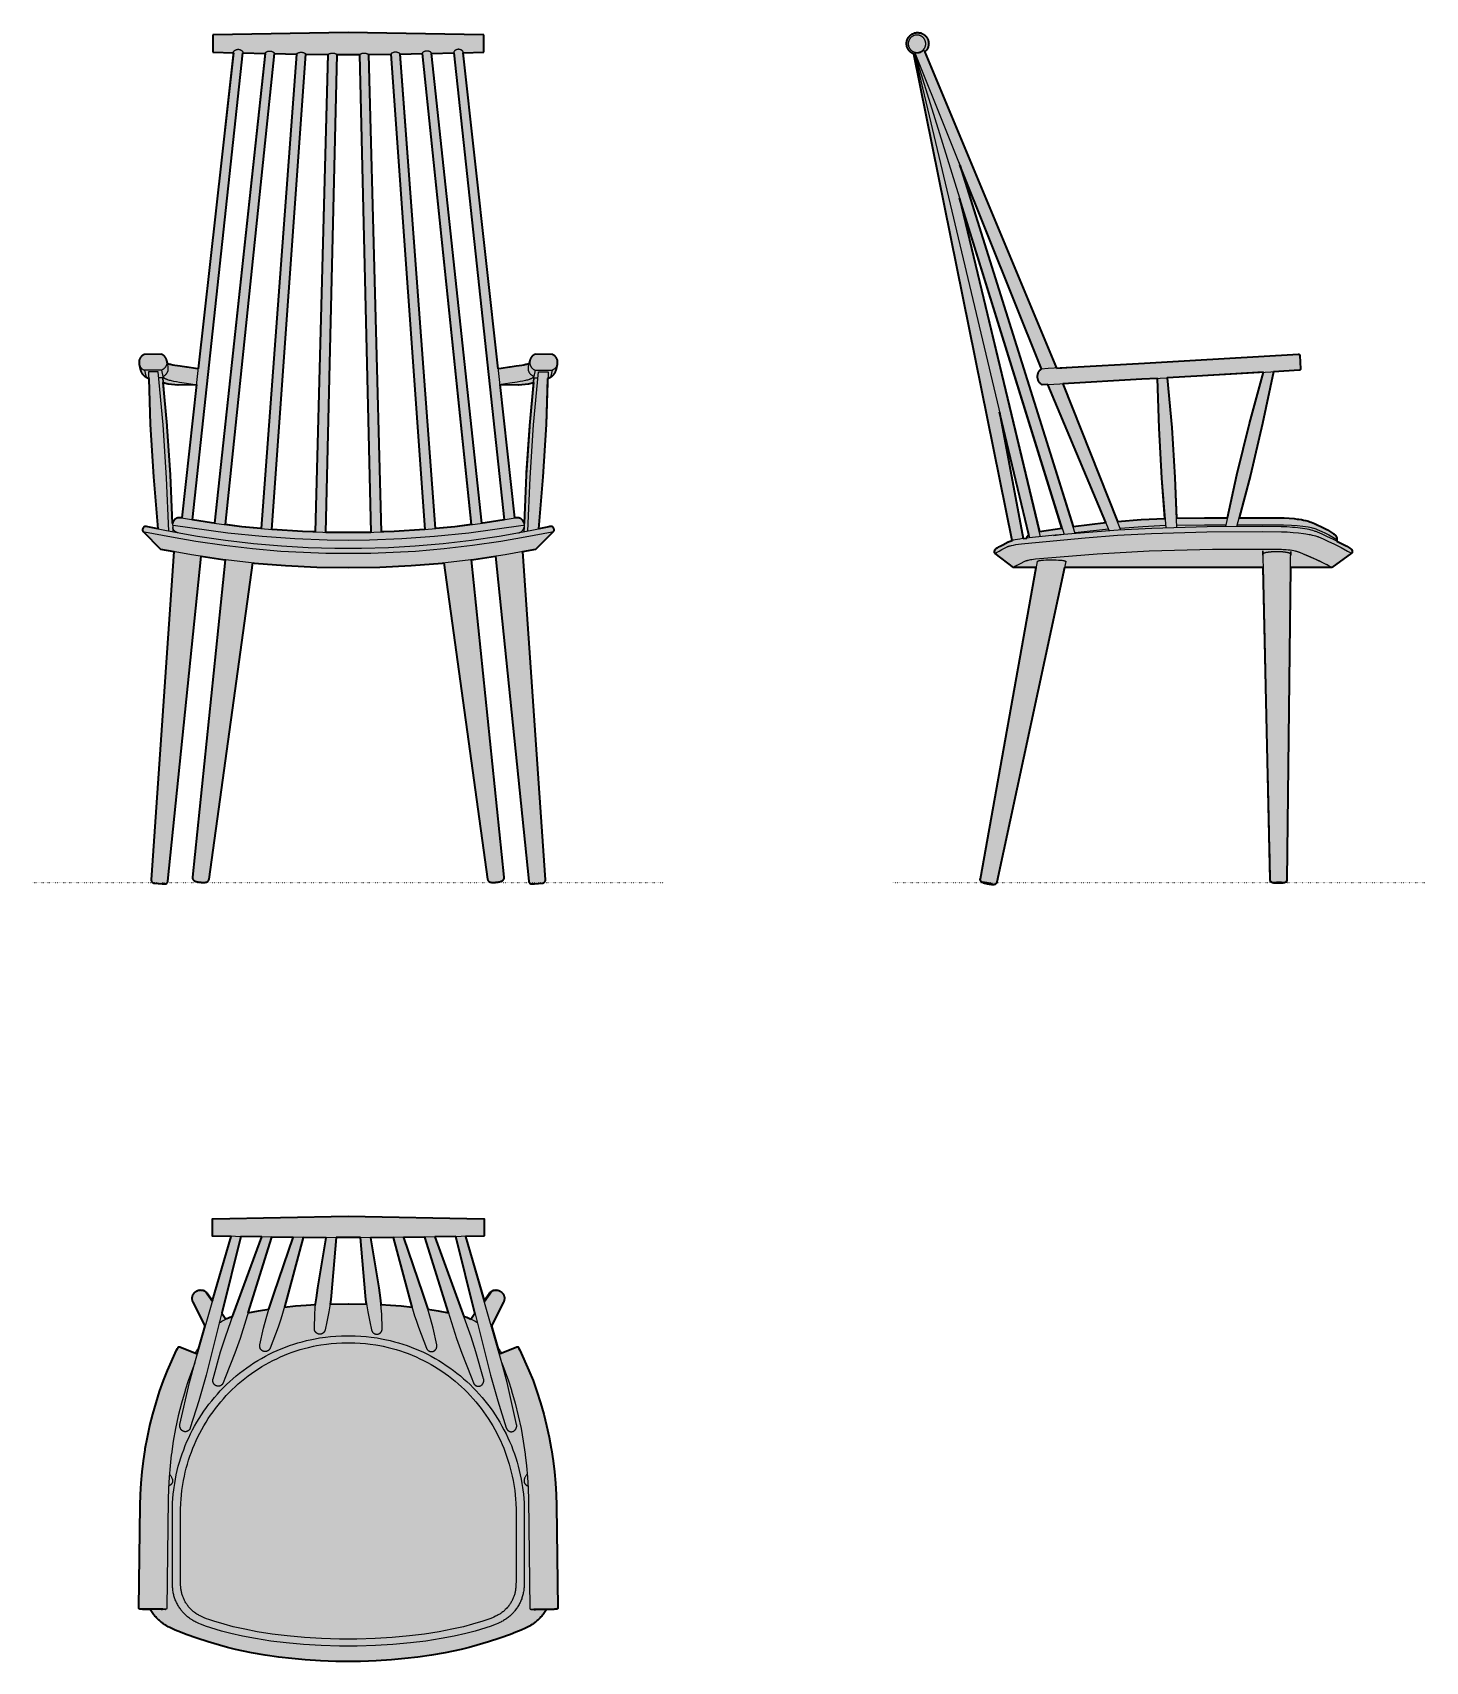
# Model space of a CAD drawing. Header units: millimetres. Extents: x 0 to 1796, y -1004 to 1095.
import ezdxf

# ---------------------------------------------------------------- set-up
doc = ezdxf.new("R2010")
doc.units = ezdxf.units.MM
doc.linetypes.add('Dots', pattern=[1, 0, -1])
doc.layers.add('Blocks', color=7, linetype='Continuous')
doc.layers.add('Blocks$Fill', color=7, linetype='Continuous', true_color=0xffffff)
for name, color, linetype, lineweight, true_color in [('Blocks$Inner', 7, 'Continuous', 25, 0x007f00), ('Blocks$Outline', 7, 'Continuous', 35, 0xff3f3f), ('Groud', 7, 'Dots', 25, 0x243775)]:
    doc.layers.add(name, color=color, linetype=linetype, lineweight=lineweight, true_color=true_color)

# ---------------------------------------------------------------- blocks, each defined once
blk = doc.blocks.new('J-Series 110 Dining Chair Side')
at = {"layer": 'Blocks$Fill'}
h = blk.add_hatch(color=256, dxfattribs=at)
h.paths.add_polyline_path([(504.4, -0.6), (502.7, -0.8), (501, -0.9), (499.6, -0.9), (497.7, -0.9), (495.4, -0.9), (494.2, -0.9), (493.5, -0.8), (492.4, -0.7), (491.8, -0.7), (491.4, -0.6), (491.1, -0.6), (491, -0.5), (490.8, -0.5), (490.6, -0.4), (490.4, -0.4), (490.4, -0.4), (490.2, -0.3), (490.1, -0.3), (490, -0.2), (489.8, -0.2), (489.7, -0.1), (489.6, -0.1), (489.5, 0), (489.4, 0), (489.3, 0.1), (489.2, 0.1), (489.2, 0.2), (489.1, 0.2), (489, 0.3), (488.9, 0.3), (488.8, 0.4), (488.8, 0.5), (488.7, 0.5), (488.6, 0.6), (488.5, 0.7), (488.5, 0.7), (488.4, 0.8), (488.3, 0.9), (488.3, 0.9), (488.2, 1), (488.1, 1.1), (488.1, 1.2), (488, 1.3), (488, 1.4), (487.9, 1.4), (487.8, 1.5), (487.8, 1.6), (487.7, 1.7), (487.7, 1.8), (487.7, 1.9), (487.6, 2), (487.6, 2.1), (487.5, 2.2), (487.5, 2.3), (487.4, 2.5), (487.4, 2.6), (487.4, 2.7), (487.3, 2.8), (487.3, 2.9), (487.3, 3), (487.3, 3.1), (487.3, 3.2), (487.3, 3.3), (487.3, 3.4), (478.2, 405.8), (222, 405.8), (134.9, 0.3), (134.8, 0.2), (134.8, 0.1), (134.8, 0), (134.8, -0.1), (134.7, -0.1), (134.7, -0.2), (134.6, -0.3), (134.6, -0.5), (134.5, -0.6), (134.5, -0.7), (134.4, -0.8), (134.3, -0.9), (134.3, -1), (134.2, -1.1), (134.1, -1.2), (134.1, -1.3), (134, -1.3), (133.9, -1.4), (133.9, -1.5), (133.8, -1.6), (133.7, -1.7), (133.6, -1.7), (133.6, -1.8), (133.5, -1.9), (133.4, -2), (133.3, -2), (133.2, -2.1), (133.1, -2.1), (133.1, -2.2), (133, -2.2), (132.9, -2.3), (132.7, -2.4), (132.6, -2.4), (132.5, -2.5), (132.3, -2.5), (132.3, -2.6), (132.2, -2.6), (132.1, -2.6), (132, -2.7), (131.9, -2.7), (131.8, -2.7), (131.7, -2.8), (131.6, -2.8), (131.5, -2.8), (131.3, -2.8), (131.2, -2.9), (131, -2.9), (130.8, -2.9), (130.6, -2.9), (130.4, -2.9), (130.2, -2.9), (130.1, -2.9), (129.7, -2.9), (129.3, -2.9), (128.9, -2.9), (128.6, -2.9), (127.8, -2.8), (126.5, -2.6), (125.3, -2.5), (124.4, -2.3), (123, -2), (121.2, -1.6), (119.8, -1.3), (119, -1.1), (118.6, -0.9), (117.8, -0.7), (117.5, -0.6), (117.1, -0.4), (116.8, -0.3), (116.5, -0.2), (116.3, -0.1), (116.2, 0), (116, 0.1), (115.9, 0.1), (115.8, 0.2), (115.7, 0.3), (115.5, 0.4), (115.4, 0.4), (115.3, 0.5), (115.2, 0.6), (115.2, 0.6), (115, 0.8), (115, 0.8), (114.9, 0.9), (114.8, 0.9), (114.8, 1), (114.7, 1.1), (114.6, 1.2), (114.5, 1.3), (114.5, 1.4), (114.4, 1.5), (114.3, 1.6), (114.3, 1.7), (114.2, 1.8), (114.2, 1.8), (114.1, 1.9), (114.1, 2), (114, 2.1), (114, 2.2), (113.9, 2.3), (113.9, 2.4), (113.8, 2.5), (113.8, 2.6), (113.8, 2.7), (113.7, 2.8), (113.7, 2.9), (113.7, 3), (113.7, 3.1), (113.7, 3.2), (113.6, 3.3), (113.6, 3.4), (113.6, 3.5), (113.6, 3.7), (113.6, 3.8), (113.6, 3.9), (113.6, 4), (113.6, 4.1), (113.6, 4.2), (113.6, 4.3), (113.6, 4.4), (113.6, 4.5), (113.7, 4.5), (185.7, 405.8), (156.2, 405.8), (132.8, 424), (132.8, 424), (132.7, 424.1), (132.7, 424.1), (132.6, 424.2), (132.6, 424.2), (132.5, 424.3), (132.5, 424.3), (132.5, 424.4), (132.4, 424.5), (132.4, 424.5), (132.3, 424.6), (132.3, 424.6), (132.3, 424.7), (132.2, 424.8), (132.2, 424.8), (132.2, 424.9), (132.2, 425), (132.1, 425), (132.1, 425.1), (132.1, 425.2), (132.1, 425.2), (132.1, 425.3), (132.1, 425.4), (132.1, 425.4), (132.1, 425.5), (132.1, 425.6), (132.1, 426.9), (132.1, 427), (132.1, 427.2), (132.1, 427.3), (132.1, 427.4), (132.2, 427.6), (132.2, 427.7), (132.2, 427.8), (132.3, 428), (132.3, 428.1), (132.3, 428.2), (132.4, 428.4), (132.5, 428.5), (132.5, 428.6), (132.6, 428.7), (132.6, 428.8), (132.7, 428.9), (132.8, 429.1), (132.9, 429.2), (133, 429.3), (133, 429.4), (133.1, 429.5), (133.2, 429.6), (133.3, 429.7), (133.4, 429.8), (133.5, 429.9), (133.6, 429.9), (133.8, 430), (135.7, 431.4), (136.4, 431.9), (137.2, 432.4), (139, 433.4), (142.5, 435.3), (149.6, 438.9), (149.9, 439.1), (150.2, 439.2), (150.5, 439.3), (151.1, 439.6), (151.7, 439.8), (152.3, 440), (153.4, 440.3), (154.5, 440.6), (154.8, 440.7), (28, 1067.7), (27.4, 1067.9), (27, 1068.1), (26.5, 1068.3), (26.1, 1068.5), (25.7, 1068.7), (25.2, 1069), (24.8, 1069.2), (24.4, 1069.5), (24, 1069.8), (23.7, 1070.1), (23.3, 1070.4), (22.9, 1070.8), (22.6, 1071.1), (22.2, 1071.5), (21.9, 1071.9), (21.6, 1072.2), (21.3, 1072.6), (21, 1073), (20.7, 1073.4), (20.5, 1073.9), (20.2, 1074.3), (20, 1074.7), (19.8, 1075.2), (19.6, 1075.6), (19.4, 1076.1), (19.3, 1076.5), (19.1, 1077), (19, 1077.5), (18.9, 1078), (18.8, 1078.4), (18.7, 1078.9), (18.6, 1079.4), (18.6, 1079.9), (18.5, 1080.4), (18.5, 1080.9), (18.5, 1081.4), (18.5, 1081.9), (18.6, 1082.4), (18.6, 1082.9), (18.7, 1083.3), (18.8, 1083.8), (18.9, 1084.3), (19, 1084.8), (19.1, 1085.3), (19.3, 1085.7), (19.5, 1086.2), (19.6, 1086.6), (19.8, 1087.1), (20.1, 1087.5), (20.3, 1088), (20.5, 1088.4), (20.8, 1088.8), (21.1, 1089.2), (21.4, 1089.6), (21.7, 1090), (22, 1090.4), (22.3, 1090.8), (22.6, 1091.1), (23, 1091.4), (23.4, 1091.8), (23.7, 1092.1), (24.1, 1092.4), (24.5, 1092.7), (24.9, 1093), (25.3, 1093.2), (25.8, 1093.5), (26.2, 1093.7), (26.6, 1093.9), (27.1, 1094.1), (27.5, 1094.3), (28, 1094.5), (28.5, 1094.7), (28.9, 1094.8), (29.4, 1094.9), (29.9, 1095), (30.4, 1095.1), (30.9, 1095.2), (31.4, 1095.3), (31.9, 1095.3), (32.4, 1095.3), (32.9, 1095.3), (33.4, 1095.3), (33.9, 1095.3), (34.3, 1095.2), (34.8, 1095.2), (35.3, 1095.1), (35.8, 1095), (36.3, 1094.9), (36.8, 1094.8), (37.3, 1094.6), (37.7, 1094.5), (38.2, 1094.3), (38.6, 1094.1), (39.1, 1093.9), (39.5, 1093.6), (40, 1093.4), (40.4, 1093.1), (40.8, 1092.9), (41.2, 1092.6), (41.6, 1092.3), (42, 1092), (42.4, 1091.7), (42.7, 1091.3), (43.1, 1091), (43.4, 1090.6), (43.7, 1090.2), (44.1, 1089.8), (44.3, 1089.4), (44.6, 1089), (44.9, 1088.6), (45.2, 1088.2), (45.4, 1087.8), (45.6, 1087.3), (45.8, 1086.9), (46, 1086.4), (46.2, 1085.9), (46.4, 1085.5), (46.5, 1085), (46.6, 1084.5), (46.7, 1084), (46.8, 1083.5), (46.9, 1083.1), (47, 1082.6), (47, 1082.1), (47, 1081.6), (47.1, 1081.1), (47, 1080.6), (47, 1080.1), (47, 1079.6), (46.9, 1079.1), (46.8, 1078.6), (46.7, 1078.1), (46.6, 1077.6), (46.5, 1077.2), (46.4, 1076.7), (46.2, 1076.2), (46, 1075.8), (45.8, 1075.3), (45.6, 1074.8), (45.4, 1074.4), (45.1, 1074), (44.9, 1073.5), (44.6, 1073.1), (44.3, 1072.7), (44, 1072.3), (43.7, 1071.9), (43.4, 1071.6), (43.1, 1071.2), (42.7, 1070.9), (42.3, 1070.5), (42, 1070.2), (211.8, 662.9), (232.1, 664.1), (523.7, 680.7), (523.8, 680.7), (523.8, 680.7), (523.9, 680.7), (523.9, 680.7), (524, 680.7), (524, 680.7), (524.1, 680.7), (524.1, 680.7), (524.2, 680.7), (524.2, 680.7), (524.3, 680.6), (524.3, 680.6), (524.4, 680.6), (524.4, 680.6), (524.5, 680.6), (524.5, 680.5), (524.6, 680.5), (524.6, 680.5), (524.7, 680.4), (524.7, 680.4), (524.7, 680.4), (524.8, 680.3), (524.8, 680.3), (524.9, 680.3), (524.9, 680.2), (524.9, 680.2), (525, 680.1), (525, 680.1), (525, 680.1), (525, 680), (525.1, 680), (525.1, 679.9), (525.1, 679.9), (525.3, 679.4), (526.3, 661.8), (526.3, 661.7), (526.3, 661.6), (526.3, 661.6), (526.3, 661.5), (526.2, 661.5), (526.2, 661.4), (526.2, 661.4), (526.2, 661.3), (526.2, 661.3), (526.2, 661.2), (526.2, 661.2), (526.1, 661.2), (526.1, 661.1), (526.1, 661.1), (526.1, 661), (526, 661), (526, 660.9), (526, 660.9), (526, 660.8), (525.9, 660.8), (525.9, 660.8), (525.9, 660.7), (525.8, 660.7), (525.8, 660.7), (525.7, 660.6), (525.7, 660.6), (525.7, 660.6), (525.6, 660.5), (525.6, 660.5), (525.5, 660.5), (525.5, 660.4), (525.4, 660.4), (525.4, 660.4), (525.4, 660.4), (525.3, 660.4), (525.3, 660.3), (525.2, 660.3), (525.2, 660.3), (525.1, 660.3), (525.1, 660.3), (525, 660.3), (525, 660.3), (524.9, 660.3), (524.9, 660.3), (491.7, 658.3), (461.8, 524.9), (447.4, 470.1), (505.2, 469.9), (511.9, 469.5), (518.3, 468.9), (522.2, 468.4), (524.1, 468.2), (527.8, 467.6), (530.3, 467.1), (532.8, 466.6), (533.2, 466.5), (536.7, 465.5), (538.3, 465), (539.9, 464.4), (540, 464.4), (544.3, 462.6), (548.5, 460.7), (552.7, 458.7), (561, 454.3), (565, 452), (568.9, 449.5), (569.6, 449.1), (569.8, 448.9), (570.1, 448.8), (570.3, 448.6), (570.5, 448.3), (570.8, 448.1), (571, 447.9), (571.2, 447.7), (571.4, 447.5), (571.6, 447.2), (571.7, 447), (571.9, 446.7), (572.1, 446.4), (572.2, 446.2), (572.4, 445.9), (572.5, 445.6), (572.7, 445.4), (572.8, 445.1), (572.9, 444.8), (573, 444.5), (573.1, 444.2), (573.1, 443.9), (573.2, 443.6), (573.3, 443.3), (573.3, 443), (573.4, 442.7), (573.4, 442.4), (573.4, 442.1), (573.4, 441.8), (573.4, 439.8), (585.9, 433.3), (591.1, 430.2), (591.2, 430.1), (591.3, 430.1), (591.4, 430), (591.5, 429.9), (591.7, 429.8), (591.8, 429.7), (591.9, 429.6), (592, 429.5), (592.1, 429.4), (592.1, 429.3), (592.2, 429.2), (592.3, 429.1), (592.4, 429), (592.5, 428.9), (592.5, 428.8), (592.6, 428.6), (592.7, 428.5), (592.7, 428.4), (592.8, 428.3), (592.8, 428.1), (592.9, 428), (592.9, 427.9), (593, 427.7), (593, 427.6), (593, 427.5), (593, 427.3), (593, 427.2), (593.1, 427), (593.1, 426.9), (593.1, 426.8), (593.1, 425.7), (593.1, 425.6), (593.1, 425.6), (593.1, 425.5), (593, 425.4), (593, 425.4), (593, 425.3), (593, 425.2), (593, 425.2), (593, 425.1), (592.9, 425.1), (592.9, 425), (592.9, 424.9), (592.9, 424.9), (592.8, 424.8), (592.8, 424.8), (592.8, 424.7), (592.7, 424.6), (592.7, 424.6), (592.6, 424.5), (592.6, 424.5), (592.5, 424.4), (592.5, 424.4), (592.5, 424.3), (592.4, 424.3), (592.4, 424.2), (592.3, 424.2), (592.2, 424.2), (566.9, 405.8), (513.5, 405.8), (508.9, 3.5), (508.9, 3.4), (508.9, 3.3), (508.9, 3.2), (508.9, 3.1), (508.9, 3.1), (508.8, 3), (508.8, 2.8), (508.8, 2.7), (508.8, 2.6), (508.7, 2.5), (508.7, 2.4), (508.7, 2.3), (508.6, 2.2), (508.6, 2.1), (508.5, 2), (508.5, 1.9), (508.5, 1.8), (508.4, 1.7), (508.4, 1.6), (508.3, 1.6), (508.2, 1.5), (508.2, 1.4), (508.1, 1.3), (508.1, 1.2), (508, 1.1), (507.9, 1), (507.9, 1), (507.8, 0.9), (507.7, 0.8), (507.7, 0.8), (507.6, 0.7), (507.5, 0.6), (507.4, 0.6), (507.4, 0.5), (507.3, 0.4), (507.2, 0.4), (507.2, 0.3), (507, 0.3), (507, 0.2), (506.9, 0.2), (506.8, 0.1), (506.7, 0.1), (506.6, 0), (506.5, 0), (506.4, -0.1), (506.3, -0.1), (506.2, -0.2), (506.1, -0.2), (505.9, -0.3), (505.9, -0.3), (505.7, -0.3), (505.5, -0.4), (505.4, -0.4), (505.2, -0.5), (505.1, -0.5), (504.8, -0.5)], flags=0)
h.paths.add_polyline_path([(176, 448.2), (138.5, 606), (169, 443.2), (173.6, 443.7), (173.7, 444.3), (173.8, 444.6), (173.9, 444.9), (174, 445.1), (174.1, 445.4), (174.2, 445.7), (174.4, 445.9), (174.5, 446.2), (174.7, 446.4), (174.8, 446.7), (175, 446.9), (175.2, 447.2), (175.4, 447.4), (175.5, 447.6), (175.7, 447.9)], flags=0)
h.paths.add_polyline_path([(189.8, 452.2), (218.9, 456.8), (86.9, 881.9)], flags=0)
h.paths.add_polyline_path([(200.6, 641.7), (193.4, 641.3), (193.3, 641.3), (193.2, 641.3), (192.9, 641.5), (192.7, 641.7), (192.4, 641.8), (192.1, 642), (191.8, 642.3), (191.5, 642.5), (191.3, 642.8), (191, 643), (190.7, 643.3), (190.5, 643.6), (190.3, 643.9), (190, 644.1), (189.8, 644.4), (189.6, 644.8), (189.4, 645.1), (189.2, 645.4), (189, 645.7), (188.8, 646.1), (188.7, 646.4), (188.5, 646.7), (188.4, 647.1), (188.2, 647.5), (188.1, 647.8), (188, 648.2), (187.9, 648.5), (187.8, 648.9), (187.7, 649.3), (187.6, 649.7), (187.6, 650.1), (187.5, 650.4), (187.5, 650.8), (187.4, 651.2), (187.4, 651.6), (187.4, 652), (187.4, 652.4), (187.4, 652.7), (187.5, 653.1), (187.5, 653.5), (187.6, 653.9), (187.6, 654.3), (187.7, 654.6), (187.8, 655), (187.9, 655.4), (188, 655.7), (188.1, 656.1), (188.2, 656.5), (188.4, 656.8), (188.5, 657.2), (188.7, 657.5), (188.8, 657.8), (189, 658.2), (189.2, 658.5), (189.4, 658.8), (189.6, 659.1), (189.8, 659.4), (190.1, 659.7), (190.3, 660), (190.5, 660.3), (190.8, 660.6), (191, 660.8), (191.3, 661.1), (191.6, 661.3), (191.8, 661.5), (192, 661.7), (192.2, 661.7), (192.5, 661.8), (87.4, 924.4), (233.3, 458.8), (275.4, 463.8)], flags=0)
h.paths.add_polyline_path([(342.2, 649.7), (220.2, 642.8), (290.5, 465.2), (351.6, 469.2), (344, 585.4)], flags=0)
h.paths.add_polyline_path([(432.2, 470.1), (460.8, 591.7), (478.7, 657.6), (354.6, 650.4), (364.4, 521.9), (366.4, 469.7)], flags=0)
at = {"layer": 'Blocks$Inner'}
for p, q in [((28.7, 1067.4), (177, 444)), ((29.2, 1067.3), (221.5, 448.5)), ((236.1, 449.8), (86.3, 927.9)), ((200.6, 641.7), (279.9, 453.1)), ((169, 443.2), (138.5, 606)), ((208, 447.2), (221.3, 449.1)), ((235.8, 450.9), (278.9, 455.6)), ((499, 429.1), (497.5, 429.1)), ((222, 405.8), (478.2, 405.8)), ((513.5, 405.8), (566.9, 405.8))]:
    blk.add_line(p, q, dxfattribs=at)
for points in [[(42, 1070.2), (42.3, 1070.5), (42.7, 1070.9), (43.1, 1071.2), (43.4, 1071.6), (43.7, 1071.9), (44, 1072.3), (44.3, 1072.7), (44.6, 1073.1), (44.9, 1073.5), (45.1, 1074), (45.4, 1074.4), (45.6, 1074.8), (45.8, 1075.3), (46, 1075.8), (46.2, 1076.2), (46.4, 1076.7), (46.5, 1077.2), (46.6, 1077.6), (46.7, 1078.1), (46.8, 1078.6), (46.9, 1079.1), (47, 1079.6), (47, 1080.1), (47, 1080.6), (47.1, 1081.1), (47, 1081.6), (47, 1082.1), (47, 1082.6), (46.9, 1083.1), (46.8, 1083.5), (46.7, 1084), (46.6, 1084.5), (46.5, 1085), (46.4, 1085.5), (46.2, 1085.9), (46, 1086.4), (45.8, 1086.9), (45.6, 1087.3), (45.4, 1087.8), (45.2, 1088.2), (44.9, 1088.6), (44.6, 1089), (44.3, 1089.4), (44.1, 1089.8), (43.7, 1090.2), (43.4, 1090.6), (43.1, 1091), (42.7, 1091.3), (42.4, 1091.7), (42, 1092), (41.6, 1092.3), (41.2, 1092.6), (40.8, 1092.9), (40.4, 1093.1), (40, 1093.4), (39.5, 1093.6), (39.1, 1093.9), (38.6, 1094.1), (38.2, 1094.3), (37.7, 1094.5), (37.3, 1094.6), (36.8, 1094.8), (36.3, 1094.9), (35.8, 1095), (35.3, 1095.1), (34.8, 1095.2), (34.3, 1095.2), (33.9, 1095.3), (33.4, 1095.3), (32.9, 1095.3), (32.4, 1095.3), (31.9, 1095.3), (31.4, 1095.3), (30.9, 1095.2), (30.4, 1095.1), (29.9, 1095), (29.4, 1094.9), (28.9, 1094.8), (28.5, 1094.7), (28, 1094.5), (27.5, 1094.3), (27.1, 1094.1), (26.6, 1093.9), (26.2, 1093.7), (25.8, 1093.5), (25.3, 1093.2), (24.9, 1093), (24.5, 1092.7), (24.1, 1092.4), (23.7, 1092.1), (23.4, 1091.8), (23, 1091.4), (22.6, 1091.1), (22.3, 1090.8), (22, 1090.4), (21.7, 1090), (21.4, 1089.6), (21.1, 1089.2), (20.8, 1088.8), (20.5, 1088.4), (20.3, 1088), (20.1, 1087.5), (19.8, 1087.1), (19.6, 1086.6), (19.5, 1086.2), (19.3, 1085.7), (19.1, 1085.3), (19, 1084.8), (18.9, 1084.3), (18.8, 1083.8), (18.7, 1083.3), (18.6, 1082.9), (18.6, 1082.4), (18.5, 1081.9), (18.5, 1081.4), (18.5, 1080.9), (18.5, 1080.4), (18.6, 1079.9), (18.6, 1079.4), (18.7, 1078.9), (18.8, 1078.4), (18.9, 1078), (19, 1077.5), (19.1, 1077), (19.3, 1076.5), (19.4, 1076.1), (19.6, 1075.6), (19.8, 1075.2), (20, 1074.7), (20.2, 1074.3), (20.5, 1073.9), (20.7, 1073.4), (21, 1073), (21.3, 1072.6), (21.6, 1072.2), (21.9, 1071.9), (22.2, 1071.5), (22.6, 1071.1), (22.9, 1070.8), (23.3, 1070.4), (23.7, 1070.1), (24, 1069.8), (24.4, 1069.5), (24.8, 1069.2), (25.2, 1069), (25.7, 1068.7), (26.1, 1068.5), (26.5, 1068.3), (27, 1068.1), (27.4, 1067.9), (27.9, 1067.7), (28.4, 1067.5), (28.8, 1067.4), (29.3, 1067.3), (29.8, 1067.1), (30.3, 1067.1)], [(29.4, 1069.3), (29.1, 1069.4), (29.5, 1069.4), (30, 1069.3), (30.4, 1069.2), (30.9, 1069.2), (31.3, 1069.1), (31.8, 1069.1), (32.3, 1069.1), (32.7, 1069.1), (33.2, 1069.1), (33.6, 1069.2), (34.1, 1069.2), (34.5, 1069.3), (35, 1069.4), (35.4, 1069.5), (35.8, 1069.6), (36.3, 1069.7), (36.7, 1069.9), (37.1, 1070.1), (37.6, 1070.3), (38, 1070.6), (38.4, 1070.9), (38.8, 1071.1), (39.2, 1071.4), (39.6, 1071.7), (40, 1072.1), (40.4, 1072.4), (40.7, 1072.7), (41.1, 1073.1), (40.9, 1072.8)], [(211.9, 662.8), (211.8, 662.9), (40.8, 1072.9)], [(28, 1067.7), (154.8, 440.7)], [(29.3, 1069.4), (192.5, 661.8), (192.5, 661.7)], [(191.4, 445.5), (86.9, 881.9)], [(193.4, 641.3), (321.8, 648.5), (392.8, 652.6), (524.9, 660.3), (524.9, 660.3), (525, 660.3), (525, 660.3), (525.1, 660.3), (525.1, 660.3), (525.2, 660.3), (525.2, 660.3), (525.3, 660.3), (525.3, 660.4), (525.4, 660.4), (525.4, 660.4), (525.4, 660.4), (525.5, 660.4), (525.5, 660.5), (525.6, 660.5), (525.6, 660.5), (525.7, 660.6), (525.7, 660.6), (525.7, 660.6), (525.8, 660.7), (525.8, 660.7), (525.9, 660.7), (525.9, 660.8), (525.9, 660.8), (526, 660.8), (526, 660.9), (526, 660.9), (526, 661), (526.1, 661), (526.1, 661.1), (526.1, 661.1), (526.1, 661.2), (526.2, 661.2), (526.2, 661.2), (526.2, 661.3), (526.2, 661.3), (526.2, 661.4), (526.2, 661.4), (526.2, 661.5), (526.3, 661.5), (526.3, 661.6), (526.3, 661.6), (526.3, 661.7), (526.3, 661.7), (526.3, 661.8), (526.3, 661.8), (525.3, 679.3), (525.3, 679.4), (525.1, 679.9), (525.1, 679.9), (525.1, 680), (525, 680), (525, 680.1), (525, 680.1), (525, 680.1), (524.9, 680.2), (524.9, 680.2), (524.9, 680.3), (524.8, 680.3), (524.8, 680.3), (524.7, 680.4), (524.7, 680.4), (524.7, 680.4), (524.6, 680.5), (524.6, 680.5), (524.5, 680.5), (524.5, 680.6), (524.4, 680.6), (524.4, 680.6), (524.3, 680.6), (524.3, 680.6), (524.2, 680.7), (524.2, 680.7), (524.1, 680.7), (524.1, 680.7), (524, 680.7), (524, 680.7), (523.9, 680.7), (523.9, 680.7), (523.8, 680.7), (523.8, 680.7), (523.7, 680.7), (523.7, 680.7), (383.7, 672.7), (325.2, 669.3), (232.2, 664.1), (232.1, 664.1), (232.2, 664.1), (232.2, 664.1), (201.1, 662.3), (192.2, 661.7), (192, 661.7), (191.8, 661.5), (191.6, 661.3), (191.3, 661.1), (191, 660.8), (190.8, 660.6), (190.5, 660.3), (190.3, 660), (190.1, 659.7), (189.8, 659.4), (189.6, 659.1), (189.4, 658.8), (189.2, 658.5), (189, 658.2), (188.8, 657.8), (188.7, 657.5), (188.5, 657.2), (188.4, 656.8), (188.2, 656.5), (188.1, 656.1), (188, 655.7), (187.9, 655.4), (187.8, 655), (187.7, 654.6), (187.6, 654.3), (187.6, 653.9), (187.5, 653.5), (187.5, 653.1), (187.4, 652.7), (187.4, 652.4), (187.4, 652), (187.4, 651.6), (187.4, 651.2), (187.5, 650.8), (187.5, 650.4), (187.6, 650.1), (187.6, 649.7), (187.7, 649.3), (187.8, 648.9), (187.9, 648.5), (188, 648.2), (188.1, 647.8), (188.2, 647.5), (188.4, 647.1), (188.5, 646.7), (188.7, 646.4), (188.8, 646.1), (189, 645.7), (189.2, 645.4), (189.4, 645.1), (189.6, 644.8), (189.8, 644.4), (190, 644.1), (190.3, 643.9), (190.5, 643.6), (190.7, 643.3), (191, 643), (191.3, 642.8), (191.5, 642.5), (191.8, 642.3), (192.1, 642), (192.4, 641.8), (192.7, 641.7), (192.9, 641.5), (193.2, 641.3), (193.3, 641.3), (193.4, 641.3), (193.4, 641.3)], [(478.7, 657.6), (460.8, 591.7), (444.4, 525.4), (429.7, 458.7)], [(444.4, 458.8), (461.8, 524.9), (477.5, 591.4), (491.7, 658.3)], [(294.9, 454.1), (220.2, 642.8)], [(342.2, 649.7), (344, 585.4), (347.5, 521.1), (352.6, 457)], [(366.9, 457.4), (364.4, 521.9), (360.3, 586.2), (354.6, 650.4)], [(275.4, 463.8), (233.3, 458.8)], [(351.6, 469.2), (321, 467.6), (290.5, 465.2)], [(432.2, 470.1), (402.6, 470.1), (366.4, 469.7)], [(573.4, 439.8), (573.4, 441.8), (573.4, 442.1), (573.4, 442.4), (573.4, 442.7), (573.3, 443), (573.3, 443.3), (573.2, 443.6), (573.1, 443.9), (573.1, 444.2), (573, 444.5), (572.9, 444.8), (572.8, 445.1), (572.7, 445.4), (572.5, 445.6), (572.4, 445.9), (572.2, 446.2), (572.1, 446.4), (571.9, 446.7), (571.7, 447), (571.6, 447.2), (571.4, 447.5), (571.2, 447.7), (571, 447.9), (570.8, 448.1), (570.5, 448.3), (570.3, 448.6), (570.1, 448.8), (569.8, 448.9), (569.6, 449.1), (568.9, 449.5), (565, 452), (561, 454.3), (557, 456.5), (552.7, 458.7), (548.5, 460.7), (544.3, 462.6), (540, 464.4), (539.9, 464.4), (538.3, 465), (536.7, 465.5), (535.1, 466), (533.2, 466.5), (532.8, 466.6), (530.3, 467.1), (527.8, 467.6), (524.1, 468.2), (522.2, 468.4), (518.3, 468.9), (511.9, 469.5), (505.2, 469.9), (495.8, 470.1), (447.4, 470.1)], [(592.2, 424.2), (592.3, 424.2), (592.4, 424.2), (592.4, 424.3), (592.5, 424.3), (592.5, 424.4), (592.5, 424.4), (592.6, 424.5), (592.6, 424.5), (592.7, 424.6), (592.7, 424.6), (592.8, 424.7), (592.8, 424.8), (592.8, 424.8), (592.9, 424.9), (592.9, 424.9), (592.9, 425), (592.9, 425.1), (593, 425.1), (593, 425.2), (593, 425.2), (593, 425.3), (593, 425.4), (593, 425.4), (593.1, 425.5), (593.1, 425.6), (593.1, 425.6), (593.1, 425.7), (593.1, 425.8), (593.1, 426.8), (593.1, 426.9), (593.1, 427), (593, 427.2), (593, 427.3), (593, 427.5), (593, 427.6), (593, 427.7), (592.9, 427.9), (592.9, 428), (592.8, 428.1), (592.8, 428.3), (592.7, 428.4), (592.7, 428.5), (592.6, 428.6), (592.5, 428.8), (592.5, 428.9), (592.4, 429), (592.3, 429.1), (592.2, 429.2), (592.1, 429.3), (592.1, 429.4), (592, 429.5), (591.9, 429.6), (591.8, 429.7), (591.7, 429.8), (591.5, 429.9), (591.4, 430), (591.3, 430.1), (591.2, 430.1), (591.1, 430.2), (585.9, 433.3), (577.5, 437.7), (569.1, 442), (560.5, 446), (554.4, 448.8), (548.2, 451.5), (547.3, 451.8), (546.4, 452.2), (545.4, 452.5), (544.4, 452.9), (542.3, 453.5), (540, 454.1), (537.5, 454.7), (534.8, 455.2), (532, 455.7), (529.1, 456.2), (526, 456.6), (519.4, 457.4), (515.9, 457.7), (508.8, 458.2), (501.4, 458.5), (477.2, 458.8), (405.9, 458.4), (334.6, 456.3), (291.2, 454), (209.9, 447.4), (172.3, 443.6), (168.3, 443.1), (164.7, 442.6), (161.4, 442.1), (158.4, 441.5), (157, 441.2), (155.7, 441), (154.5, 440.6), (153.4, 440.3), (152.3, 440), (151.7, 439.8), (151.1, 439.6), (150.5, 439.3), (150.2, 439.2), (149.9, 439.1), (149.6, 438.9), (142.5, 435.3), (139, 433.4), (137.2, 432.4), (136.4, 431.9), (135.7, 431.4), (135.4, 431.2), (133.8, 430), (133.6, 429.9), (133.5, 429.9), (133.4, 429.8), (133.3, 429.7), (133.2, 429.6), (133.1, 429.5), (133, 429.4), (133, 429.3), (132.9, 429.2), (132.8, 429.1), (132.7, 428.9), (132.6, 428.8), (132.6, 428.7), (132.5, 428.6), (132.5, 428.5), (132.4, 428.4), (132.3, 428.2), (132.3, 428.1), (132.3, 428), (132.2, 427.8), (132.2, 427.7), (132.2, 427.6), (132.1, 427.4), (132.1, 427.3), (132.1, 427.2), (132.1, 427), (132.1, 426.9), (132.1, 426.8), (132.1, 425.6), (132.1, 425.5), (132.1, 425.4), (132.1, 425.4), (132.1, 425.3), (132.1, 425.2), (132.1, 425.2), (132.1, 425.1), (132.1, 425), (132.2, 425), (132.2, 424.9), (132.2, 424.8), (132.2, 424.8), (132.3, 424.7), (132.3, 424.6), (132.3, 424.6), (132.4, 424.5), (132.4, 424.5), (132.5, 424.4), (132.5, 424.3), (132.5, 424.3), (132.6, 424.2), (132.6, 424.2), (132.7, 424.1), (132.7, 424.1), (132.8, 424), (132.8, 424), (156.2, 405.8), (185.7, 405.8)], [(132.8, 424), (134.5, 425.2), (137.9, 427.2), (141.3, 429.1), (144.7, 430.9), (148.3, 432.6), (148.3, 432.7), (148.6, 432.8), (148.9, 432.9), (149.3, 433.1), (149.7, 433.2), (150.1, 433.3), (150.6, 433.5), (151.5, 433.8), (152.6, 434), (153.8, 434.3), (156.5, 434.9), (159.6, 435.4), (163, 435.9), (166.7, 436.4), (170.8, 436.8), (248.7, 444.3), (290.6, 447.4), (334.2, 449.7), (405.7, 451.9), (477.2, 452.3), (501.7, 451.9), (509.3, 451.7), (516.7, 451.2), (523.8, 450.6), (530.3, 449.7), (533.3, 449.3), (537.6, 448.5), (538.9, 448.3), (541.5, 447.7), (543.8, 447.2), (545.9, 446.6), (546.9, 446.3), (547.8, 446), (548.6, 445.7), (549.1, 445.5), (549.5, 445.3), (555.7, 442.7), (561.8, 439.9), (570.3, 435.9), (578.7, 431.6), (587, 427.2), (592.2, 424.2), (566.9, 405.8), (560.2, 409.4), (556.2, 411.5), (551.2, 413.9), (535.7, 420.9), (529.2, 423.6), (524.4, 425.6), (523.8, 425.8), (523.1, 426), (522.3, 426.3), (521.4, 426.5), (520.6, 426.7), (519.6, 426.9), (517.6, 427.4), (515.3, 427.7), (512.9, 428.1), (510.3, 428.4), (506.2, 428.7), (501.8, 429), (497.4, 429.1), (413.1, 429.1), (331.1, 426.9), (264.2, 423.1), (184.6, 416.5), (182.3, 416.2), (180.2, 415.9), (178.3, 415.7), (176.6, 415.4), (175.1, 415.1), (174.4, 414.9), (173.8, 414.7), (173.2, 414.6), (172.7, 414.4), (172.4, 414.3), (172.2, 414.2), (172, 414.2), (171.8, 414.1), (171.4, 413.9), (164, 410.3), (160.6, 408.5), (159.3, 407.8), (158.7, 407.5), (158.2, 407.2), (156.2, 405.8), (158.3, 407.2)], [(176, 448.2), (175.7, 447.9), (175.5, 447.6), (175.4, 447.4), (175.2, 447.2), (175, 446.9), (174.8, 446.7), (174.7, 446.4), (174.5, 446.2), (174.4, 445.9), (174.2, 445.7), (174.1, 445.4), (174, 445.1), (173.9, 444.9), (173.8, 444.6), (173.7, 444.3), (173.6, 444), (173.6, 443.7)], [(218.9, 456.8), (189.8, 452.2)], [(293.8, 456.8), (323, 458.9), (352.3, 460.3)], [(366.8, 460.7), (402.6, 461.1), (430.2, 461.1)], [(445, 461.1), (504.3, 461), (514.7, 460.5), (522, 460), (529.2, 459.2), (532.7, 458.7), (536.3, 458.2), (538.5, 457.8), (540.3, 457.4), (541.6, 457), (542.9, 456.7), (543.5, 456.5), (544.9, 456.1), (546.3, 455.6), (547.8, 455), (553.7, 452.4), (557.6, 450.6), (562.8, 447.9), (568, 445), (573, 442)], [(566.8, 405.8), (562.1, 408.4), (560.6, 409.2), (556.8, 411.2), (546.1, 416.3), (531.2, 422.8), (525.6, 425.1), (524.4, 425.6), (523.7, 425.8), (523, 426), (522.3, 426.3), (521.5, 426.5), (520.6, 426.7), (519.7, 426.9), (517.6, 427.3), (515.4, 427.7), (513.1, 428.1), (510.5, 428.4), (507.8, 428.6), (503.8, 428.9)]]:
    blk.add_lwpolyline(points, dxfattribs=at)
for points in [[(29.7, 1091.9), (28.5, 1091.6), (28.2, 1091.5), (27.8, 1091.4), (27.4, 1091.2), (27.1, 1091), (26.7, 1090.9), (26.4, 1090.7), (26, 1090.5), (25.7, 1090.3), (25.4, 1090), (25.1, 1089.8), (24.8, 1089.6), (24.5, 1089.3), (24.2, 1089), (23.9, 1088.8), (23.6, 1088.5), (23.4, 1088.2), (23.1, 1087.9), (22.9, 1087.6), (22.7, 1087.2), (22.4, 1086.9), (22.2, 1086.6), (22, 1086.2), (21.9, 1085.9), (21.7, 1085.5), (21.5, 1085.2), (21.4, 1084.8), (21.3, 1084.4), (21.2, 1084.1), (21, 1083.7), (21, 1083.3), (20.9, 1082.9), (20.8, 1082.5), (20.8, 1082.1), (20.7, 1081.7), (20.7, 1081.3), (20.7, 1081), (20.7, 1080.6), (20.7, 1080.2), (20.8, 1079.8), (20.8, 1079.4), (20.9, 1079), (20.9, 1078.6), (21, 1078.2), (21.1, 1077.9), (21.2, 1077.5), (21.4, 1077.1), (21.5, 1076.7), (21.7, 1076.4), (21.8, 1076), (22, 1075.7), (22.2, 1075.3), (22.4, 1075), (22.6, 1074.7), (22.8, 1074.3), (23.1, 1074), (23.3, 1073.7), (23.6, 1073.4), (23.8, 1073.1), (24.1, 1072.8), (24.4, 1072.6), (24.7, 1072.3), (25, 1072.1), (25.3, 1071.8), (25.6, 1071.6), (25.9, 1071.4), (26.3, 1071.2), (26.6, 1071), (27, 1070.8), (27.3, 1070.6), (27.7, 1070.5), (28.1, 1070.3), (28.4, 1070.2), (28.8, 1070.1), (29.2, 1070), (29.6, 1069.9), (29.9, 1069.8), (30.3, 1069.8), (30.7, 1069.7), (31.1, 1069.7), (31.5, 1069.6), (31.9, 1069.6), (32.3, 1069.6), (32.7, 1069.7), (33.1, 1069.7), (33.5, 1069.7), (33.9, 1069.8), (34.2, 1069.9), (35.4, 1070.2), (35.8, 1070.3), (36.1, 1070.4), (36.5, 1070.6), (36.9, 1070.8), (37.2, 1070.9), (37.5, 1071.1), (37.9, 1071.3), (38.2, 1071.5), (38.5, 1071.8), (38.9, 1072), (39.2, 1072.2), (39.5, 1072.5), (39.7, 1072.8), (40, 1073), (40.3, 1073.3), (40.6, 1073.6), (40.8, 1073.9), (41, 1074.2), (41.3, 1074.6), (41.5, 1074.9), (41.7, 1075.2), (41.9, 1075.6), (42.1, 1075.9), (42.2, 1076.3), (42.4, 1076.6), (42.5, 1077), (42.7, 1077.4), (42.8, 1077.7), (42.9, 1078.1), (43, 1078.5), (43, 1078.9), (43.1, 1079.3), (43.2, 1079.7), (43.2, 1080.1), (43.2, 1080.4), (43.2, 1080.8), (43.2, 1081.2), (43.2, 1081.6), (43.2, 1082), (43.1, 1082.4), (43.1, 1082.8), (43, 1083.2), (42.9, 1083.6), (42.8, 1083.9), (42.7, 1084.3), (42.6, 1084.7), (42.4, 1085.1), (42.3, 1085.4), (42.1, 1085.8), (41.9, 1086.1), (41.7, 1086.5), (41.5, 1086.8), (41.3, 1087.1), (41.1, 1087.5), (40.9, 1087.8), (40.6, 1088.1), (40.4, 1088.4), (40.1, 1088.7), (39.8, 1089), (39.5, 1089.2), (39.2, 1089.5), (38.9, 1089.7), (38.6, 1090), (38.3, 1090.2), (38, 1090.4), (37.6, 1090.6), (37.3, 1090.8), (37, 1091), (36.6, 1091.2), (36.2, 1091.3), (35.9, 1091.5), (35.5, 1091.6), (35.1, 1091.7), (34.7, 1091.8), (34.4, 1091.9), (34, 1092), (33.6, 1092), (33.2, 1092.1), (32.8, 1092.1), (32.4, 1092.2), (32, 1092.2), (31.6, 1092.2), (31.2, 1092.1), (30.8, 1092.1), (30.5, 1092.1), (30.1, 1092)], [(223.7, 413.7), (223.7, 413.7), (134.9, 0.4), (134.9, 0.4), (134.9, 0.3), (134.8, 0.2), (134.8, 0.1), (134.8, 0), (134.8, -0.1), (134.7, -0.1), (134.7, -0.2), (134.6, -0.3), (134.6, -0.5), (134.5, -0.6), (134.5, -0.7), (134.4, -0.8), (134.3, -0.9), (134.3, -1), (134.2, -1.1), (134.1, -1.2), (134.1, -1.3), (134, -1.3), (133.9, -1.4), (133.9, -1.5), (133.8, -1.6), (133.7, -1.7), (133.6, -1.7), (133.6, -1.8), (133.5, -1.9), (133.4, -2), (133.3, -2), (133.2, -2.1), (133.1, -2.1), (133.1, -2.2), (133, -2.2), (132.9, -2.3), (132.7, -2.4), (132.6, -2.4), (132.5, -2.5), (132.3, -2.5), (132.3, -2.6), (132.2, -2.6), (132.1, -2.6), (132, -2.7), (131.9, -2.7), (131.8, -2.7), (131.7, -2.8), (131.6, -2.8), (131.5, -2.8), (131.3, -2.8), (131.2, -2.9), (131, -2.9), (130.8, -2.9), (130.6, -2.9), (130.4, -2.9), (130.2, -2.9), (130.1, -2.9), (129.7, -2.9), (129.3, -2.9), (128.9, -2.9), (128.6, -2.9), (127.8, -2.8), (126.5, -2.6), (125.3, -2.5), (124.4, -2.3), (123, -2), (121.2, -1.6), (119.8, -1.3), (119, -1.1), (118.6, -0.9), (117.8, -0.7), (117.5, -0.6), (117.1, -0.4), (116.8, -0.3), (116.5, -0.2), (116.3, -0.1), (116.2, 0), (116, 0.1), (115.9, 0.1), (115.8, 0.2), (115.7, 0.3), (115.5, 0.4), (115.4, 0.4), (115.3, 0.5), (115.2, 0.6), (115.2, 0.6), (115, 0.8), (115, 0.8), (114.9, 0.9), (114.8, 0.9), (114.8, 1), (114.7, 1.1), (114.6, 1.2), (114.5, 1.3), (114.5, 1.4), (114.4, 1.5), (114.3, 1.6), (114.3, 1.7), (114.2, 1.8), (114.2, 1.8), (114.1, 1.9), (114.1, 2), (114, 2.1), (114, 2.2), (113.9, 2.3), (113.9, 2.4), (113.8, 2.5), (113.8, 2.6), (113.8, 2.7), (113.7, 2.8), (113.7, 2.9), (113.7, 3), (113.7, 3.1), (113.7, 3.2), (113.6, 3.3), (113.6, 3.4), (113.6, 3.5), (113.6, 3.7), (113.6, 3.8), (113.6, 3.9), (113.6, 4), (113.6, 4.1), (113.6, 4.2), (113.6, 4.3), (113.6, 4.4), (113.6, 4.5), (113.7, 4.5), (113.7, 4.6), (187.2, 413.8), (187.2, 413.8), (187.2, 413.8), (187.2, 413.8), (187.2, 413.8), (187.2, 413.8), (187.2, 413.8), (187.2, 413.8), (187.2, 413.8), (187.2, 413.8), (187.2, 413.8), (187.2, 413.9), (187.2, 413.9), (187.2, 413.9), (187.2, 413.9), (187.2, 413.9), (187.2, 413.9), (187.2, 413.9), (187.2, 413.9), (187.2, 413.9), (187.2, 413.9), (187.2, 413.9), (187.2, 413.9), (187.3, 413.9), (187.3, 413.9), (187.3, 414), (187.3, 414), (187.3, 414), (187.3, 414), (187.3, 414), (187.3, 414), (187.3, 414), (187.4, 414), (187.4, 414.1), (187.4, 414.1), (187.4, 414.1), (187.4, 414.1), (187.4, 414.1), (187.5, 414.1), (187.5, 414.2), (187.6, 414.2), (187.6, 414.2), (187.7, 414.2), (187.7, 414.3), (187.8, 414.3), (187.9, 414.3), (188, 414.4), (188.2, 414.4), (188.3, 414.5), (188.5, 414.5), (188.7, 414.6), (189.1, 414.7), (189.5, 414.8), (189.9, 414.9), (191, 415), (192.2, 415.2), (193.5, 415.4), (195, 415.5), (197.9, 415.7), (201, 415.8), (204.1, 415.9), (207.7, 415.9), (211.3, 415.8), (214.6, 415.6), (216.1, 415.5), (217.6, 415.3), (218.9, 415.2), (220, 415), (220.6, 414.9), (221.1, 414.8), (221.5, 414.7), (222, 414.7), (222.3, 414.6), (222.5, 414.5), (222.7, 414.5), (222.8, 414.4), (222.9, 414.4), (223.1, 414.3), (223.1, 414.3), (223.2, 414.3), (223.2, 414.2), (223.3, 414.2), (223.3, 414.2), (223.4, 414.2), (223.4, 414.1), (223.5, 414.1), (223.5, 414.1), (223.5, 414.1), (223.5, 414.1), (223.5, 414), (223.6, 414), (223.6, 414), (223.6, 414), (223.6, 414), (223.6, 414), (223.6, 414), (223.6, 414), (223.7, 413.9), (223.7, 413.9), (223.7, 413.9), (223.7, 413.9), (223.7, 413.9), (223.7, 413.9), (223.7, 413.9), (223.7, 413.9), (223.7, 413.9), (223.7, 413.9), (223.7, 413.9), (223.7, 413.9), (223.7, 413.9), (223.7, 413.9), (223.7, 413.8), (223.7, 413.8), (223.7, 413.8), (223.7, 413.8), (223.7, 413.8), (223.7, 413.8), (223.7, 413.8), (223.7, 413.8), (223.7, 413.8), (223.7, 413.8), (223.7, 413.8), (223.7, 413.8), (223.7, 413.8), (223.7, 413.8), (223.7, 413.8), (223.7, 413.8), (223.7, 413.8), (223.7, 413.8), (223.7, 413.8), (223.7, 413.8), (223.7, 413.7), (223.7, 413.7), (223.7, 413.7), (223.7, 413.7), (223.7, 413.7), (223.7, 413.7), (223.7, 413.7), (223.7, 413.7), (223.7, 413.7)], [(123.9, -2.2), (125.1, -2.4), (126.3, -2.6), (127.4, -2.7), (127.9, -2.8), (128.4, -2.8), (128.9, -2.8), (129.1, -2.8), (129.3, -2.8), (129.4, -2.8), (129.6, -2.8), (129.7, -2.8), (129.7, -2.8), (129.8, -2.8), (129.8, -2.8), (129.9, -2.8), (129.9, -2.8), (130, -2.8), (130, -2.8), (130, -2.8), (130, -2.8), (130.1, -2.7), (130.1, -2.7), (130.1, -2.7), (130.1, -2.7), (130.1, -2.7), (130.1, -2.7), (130.1, -2.7), (130.1, -2.7), (130.1, -2.7), (130.1, -2.7), (130.1, -2.7), (130.2, -2.7), (130.2, -2.7), (130.2, -2.7), (130.2, -2.7), (130.2, -2.7), (130.2, -2.7), (130.2, -2.7), (130.2, -2.7), (130.2, -2.7), (130.2, -2.7), (130.2, -2.7), (130.2, -2.7), (130.2, -2.6), (130.2, -2.6), (130.2, -2.6), (130.2, -2.6), (130.2, -2.6), (130.2, -2.6), (130.2, -2.6), (130.2, -2.6), (130.2, -2.6), (130.2, -2.6), (130.2, -2.6), (130.2, -2.6), (130.2, -2.6), (130.2, -2.6), (130.2, -2.6), (130.2, -2.6), (130.2, -2.6), (130.2, -2.6), (130.2, -2.6), (130.2, -2.6), (130.2, -2.6), (130.2, -2.5), (130.2, -2.5), (130.2, -2.5), (130.2, -2.5), (130.2, -2.5), (130.2, -2.5), (130.2, -2.5), (130.2, -2.5), (130.2, -2.5), (130.2, -2.5), (130.2, -2.5), (130.2, -2.5), (130.2, -2.5), (130.2, -2.5), (130.2, -2.5), (130.1, -2.5), (130.1, -2.4), (130.1, -2.4), (130.1, -2.4), (130.1, -2.4), (130.1, -2.4), (130.1, -2.4), (130, -2.4), (130, -2.3), (129.9, -2.3), (129.9, -2.3), (129.9, -2.3), (129.8, -2.2), (129.7, -2.2), (129.6, -2.1), (129.5, -2.1), (129.3, -2), (129.2, -2), (129, -1.9), (128.6, -1.7), (128.1, -1.6), (127.6, -1.4), (127, -1.3), (125.7, -1), (124.4, -0.7), (123.1, -0.4), (121.9, -0.2), (120.8, 0), (119.6, 0.1), (119.1, 0.2), (118.6, 0.2), (118.2, 0.2), (118, 0.2), (117.8, 0.2), (117.6, 0.2), (117.5, 0.2), (117.4, 0.2), (117.3, 0.2), (117.3, 0.2), (117.2, 0.2), (117.2, 0.2), (117.1, 0.2), (117.1, 0.2), (117.1, 0.2), (117, 0.2), (117, 0.2), (117, 0.2), (117, 0.1), (117, 0.1), (117, 0.1), (117, 0.1), (116.9, 0.1), (116.9, 0.1), (116.9, 0.1), (116.9, 0.1), (116.9, 0.1), (116.9, 0.1), (116.9, 0.1), (116.9, 0.1), (116.9, 0.1), (116.9, 0.1), (116.9, 0.1), (116.9, 0.1), (116.9, 0.1), (116.9, 0.1), (116.9, 0.1), (116.9, 0.1), (116.9, 0.1), (116.9, 0.1), (116.9, 0.1), (116.9, 0.1), (116.8, 0), (116.8, 0), (116.8, 0), (116.8, 0), (116.8, 0), (116.8, 0), (116.8, 0), (116.8, 0), (116.8, 0), (116.8, 0), (116.8, 0), (116.8, 0), (116.8, 0), (116.8, 0), (116.8, 0), (116.8, 0), (116.8, 0), (116.8, 0), (116.8, 0), (116.9, 0), (116.9, -0.1), (116.9, -0.1), (116.9, -0.1), (116.9, -0.1), (116.9, -0.1), (116.9, -0.1), (116.9, -0.1), (116.9, -0.1), (116.9, -0.1), (116.9, -0.1), (116.9, -0.1), (116.9, -0.1), (116.9, -0.1), (116.9, -0.1), (116.9, -0.1), (116.9, -0.1), (116.9, -0.2), (117, -0.2), (117, -0.2), (117, -0.2), (117, -0.2), (117, -0.2), (117.1, -0.3), (117.1, -0.3), (117.2, -0.3), (117.2, -0.3), (117.3, -0.4), (117.3, -0.4), (117.4, -0.4), (117.6, -0.5), (117.7, -0.6), (117.9, -0.6), (118.1, -0.7), (118.5, -0.9), (119, -1), (119.5, -1.2), (120.1, -1.3), (121.3, -1.6), (122.6, -1.9)], [(492.7, 0), (492.4, -0.1), (492.1, -0.1), (491.9, -0.1), (491.8, -0.2), (491.7, -0.2), (491.6, -0.2), (491.6, -0.2), (491.5, -0.2), (491.5, -0.2), (491.5, -0.3), (491.4, -0.3), (491.4, -0.3), (491.4, -0.3), (491.4, -0.3), (491.4, -0.3), (491.4, -0.3), (491.4, -0.3), (491.4, -0.3), (491.4, -0.3), (491.3, -0.3), (491.3, -0.3), (491.3, -0.3), (491.3, -0.3), (491.3, -0.3), (491.3, -0.3), (491.3, -0.3), (491.3, -0.3), (491.3, -0.3), (491.3, -0.3), (491.3, -0.3), (491.3, -0.3), (491.3, -0.4), (491.3, -0.4), (491.3, -0.4), (491.3, -0.4), (491.3, -0.4), (491.3, -0.4), (491.3, -0.4), (491.3, -0.4), (491.3, -0.4), (491.3, -0.4), (491.3, -0.4), (491.3, -0.4), (491.3, -0.4), (491.3, -0.4), (491.3, -0.4), (491.3, -0.4), (491.3, -0.4), (491.3, -0.4), (491.3, -0.4), (491.3, -0.4), (491.3, -0.4), (491.3, -0.4), (491.3, -0.4), (491.3, -0.4), (491.3, -0.4), (491.3, -0.4), (491.3, -0.4), (491.3, -0.5), (491.3, -0.5), (491.4, -0.5), (491.4, -0.5), (491.4, -0.5), (491.4, -0.5), (491.4, -0.5), (491.4, -0.5), (491.4, -0.5), (491.4, -0.5), (491.4, -0.5), (491.5, -0.5), (491.5, -0.5), (491.5, -0.5), (491.6, -0.5), (491.6, -0.6), (491.7, -0.6), (491.7, -0.6), (491.9, -0.6), (492, -0.6), (492.2, -0.7), (492.6, -0.7), (493, -0.8), (493.4, -0.8), (494.4, -0.9), (495.5, -0.9), (496.8, -0.9), (498.2, -0.9), (499.5, -0.9), (500.9, -0.9), (502.1, -0.8), (503.1, -0.7), (503.5, -0.7), (503.8, -0.6), (504.1, -0.6), (504.3, -0.6), (504.4, -0.5), (504.5, -0.5), (504.6, -0.5), (504.6, -0.5), (504.7, -0.5), (504.7, -0.4), (504.8, -0.4), (504.8, -0.4), (504.8, -0.4), (504.8, -0.4), (504.8, -0.4), (504.8, -0.4), (504.8, -0.4), (504.9, -0.4), (504.9, -0.4), (504.9, -0.4), (504.9, -0.4), (504.9, -0.4), (504.9, -0.4), (504.9, -0.4), (504.9, -0.4), (504.9, -0.4), (504.9, -0.4), (504.9, -0.4), (504.9, -0.4), (504.9, -0.3), (504.9, -0.3), (504.9, -0.3), (504.9, -0.3), (504.9, -0.3), (504.9, -0.3), (504.9, -0.3), (504.9, -0.3), (504.9, -0.3), (504.9, -0.3), (504.9, -0.3), (504.9, -0.3), (504.9, -0.3), (504.9, -0.3), (504.9, -0.3), (504.9, -0.3), (504.9, -0.3), (504.9, -0.3), (504.9, -0.3), (504.9, -0.3), (504.9, -0.3), (504.9, -0.3), (504.9, -0.3), (504.9, -0.3), (504.9, -0.3), (504.9, -0.3), (504.9, -0.2), (504.9, -0.2), (504.9, -0.2), (504.9, -0.2), (504.9, -0.2), (504.9, -0.2), (504.9, -0.2), (504.9, -0.2), (504.9, -0.2), (504.8, -0.2), (504.8, -0.2), (504.8, -0.2), (504.8, -0.2), (504.8, -0.2), (504.8, -0.2), (504.8, -0.2), (504.7, -0.2), (504.7, -0.2), (504.6, -0.1), (504.6, -0.1), (504.5, -0.1), (504.5, -0.1), (504.3, -0.1), (504.2, 0), (504, 0), (503.7, 0), (503.2, 0.1), (502.8, 0.1), (501.8, 0.2), (500.7, 0.2), (499.4, 0.2), (498.1, 0.2), (496.7, 0.2), (495.3, 0.2), (494.1, 0.1), (493.1, 0)]]:
    blk.add_lwpolyline(points, close=True, dxfattribs=at)
blk.add_open_spline([(504.4, -0.6), (503.8, -0.7), (502.7, -0.8), (501, -0.9), (499.6, -0.9), (497.7, -0.9), (495.4, -0.9), (494.2, -0.9), (493.5, -0.8), (492.4, -0.7), (491.8, -0.7), (491.4, -0.6), (491.1, -0.6), (491, -0.5), (490.8, -0.5), (490.6, -0.4), (490.4, -0.4), (490.4, -0.4), (490.2, -0.3), (490.1, -0.3), (490, -0.2), (489.8, -0.2), (489.7, -0.1), (489.6, -0.1), (489.5, 0), (489.4, 0), (489.3, 0.1), (489.2, 0.1), (489.2, 0.2), (489.1, 0.2), (489, 0.3), (488.9, 0.3), (488.8, 0.4), (488.8, 0.5), (488.7, 0.5), (488.6, 0.6), (488.5, 0.7), (488.5, 0.7), (488.4, 0.8), (488.3, 0.9), (488.3, 0.9), (488.2, 1), (488.1, 1.1), (488.1, 1.2), (488, 1.3), (488, 1.4), (487.9, 1.4), (487.8, 1.5), (487.8, 1.6), (487.7, 1.7), (487.7, 1.8), (487.7, 1.9), (487.6, 2), (487.6, 2.1), (487.5, 2.2), (487.5, 2.3), (487.4, 2.5), (487.4, 2.6), (487.4, 2.7), (487.3, 2.8), (487.3, 2.9), (487.3, 3), (487.3, 3.1), (487.3, 3.2), (487.3, 3.3), (487.3, 3.4), (487.3, 3.5), (477.8, 423.1), (477.8, 423.1), (477.8, 423.1), (477.8, 423.1), (477.8, 423.1), (477.8, 423.1), (477.8, 423.2), (477.8, 423.2), (477.8, 423.2), (477.8, 423.2), (477.8, 423.2), (477.8, 423.2), (477.8, 423.2), (477.8, 423.2), (477.8, 423.2), (477.8, 423.2), (477.9, 423.3), (477.9, 423.3), (477.9, 423.3), (477.9, 423.3), (477.9, 423.3), (477.9, 423.4), (477.9, 423.4), (477.9, 423.4), (477.9, 423.4), (477.9, 423.4), (477.9, 423.4), (478, 423.5), (478, 423.5), (478, 423.5), (478, 423.5), (478, 423.5), (478, 423.6), (478.1, 423.6), (478.1, 423.6), (478.1, 423.6), (478.1, 423.6), (478.2, 423.7), (478.2, 423.7), (478.2, 423.7), (478.3, 423.8), (478.3, 423.8), (478.4, 423.9), (478.5, 423.9), (478.5, 423.9), (478.6, 424), (478.6, 424), (478.8, 424.1), (478.9, 424.2), (479.1, 424.2), (479.3, 424.3), (479.4, 424.4), (479.6, 424.4), (479.9, 424.5), (480.3, 424.6), (480.7, 424.8), (481.1, 424.9), (481.5, 425), (482.5, 425.2), (483.8, 425.4), (485.2, 425.6), (486.7, 425.8), (488.3, 425.9), (490, 426), (491.7, 426.1), (493.4, 426.2), (495.2, 426.2), (497, 426.2), (498.8, 426.2), (500.6, 426.1), (502.3, 426), (503.9, 425.9), (505.5, 425.7), (506.9, 425.5), (508.3, 425.3), (508.9, 425.2), (509.5, 425.1), (510, 425), (510.6, 424.8), (511.1, 424.7), (511.5, 424.6), (511.7, 424.5), (511.9, 424.4), (512.1, 424.3), (512.3, 424.3), (512.4, 424.2), (512.6, 424.1), (512.7, 424.1), (512.8, 424), (512.9, 424), (512.9, 423.9), (513, 423.9), (513.1, 423.9), (513.1, 423.8), (513.2, 423.8), (513.2, 423.8), (513.3, 423.7), (513.3, 423.7), (513.4, 423.7), (513.4, 423.6), (513.4, 423.6), (513.4, 423.6), (513.4, 423.6), (513.5, 423.6), (513.5, 423.5), (513.5, 423.5), (513.5, 423.5), (513.5, 423.5), (513.5, 423.5), (513.5, 423.4), (513.6, 423.4), (513.6, 423.4), (513.6, 423.4), (513.6, 423.4), (513.6, 423.4), (513.6, 423.3), (513.6, 423.3), (513.6, 423.3), (513.6, 423.3), (513.6, 423.3), (513.6, 423.2), (513.6, 423.2), (513.6, 423.2), (513.7, 423.2), (513.7, 423.2), (513.7, 423.2), (513.7, 423.2), (513.7, 423.2), (513.7, 423.2), (513.7, 423.2), (513.7, 423.1), (513.7, 423.1), (513.7, 423.1), (513.7, 423.1), (513.7, 423.1), (513.7, 423.1), (508.9, 3.6), (508.9, 3.6), (508.9, 3.5), (508.9, 3.4), (508.9, 3.3), (508.9, 3.2), (508.9, 3.1), (508.9, 3.1), (508.8, 3), (508.8, 2.8), (508.8, 2.7), (508.8, 2.6), (508.7, 2.5), (508.7, 2.4), (508.7, 2.3), (508.6, 2.2), (508.6, 2.1), (508.5, 2), (508.5, 1.9), (508.5, 1.8), (508.4, 1.7), (508.4, 1.6), (508.3, 1.6), (508.2, 1.5), (508.2, 1.4), (508.1, 1.3), (508.1, 1.2), (508, 1.1), (507.9, 1), (507.9, 1), (507.8, 0.9), (507.7, 0.8), (507.7, 0.8), (507.6, 0.7), (507.5, 0.6), (507.4, 0.6), (507.4, 0.5), (507.3, 0.4), (507.2, 0.4), (507.2, 0.3), (507, 0.3), (507, 0.2), (506.9, 0.2), (506.8, 0.1), (506.7, 0.1), (506.6, 0), (506.5, 0), (506.4, -0.1), (506.3, -0.1), (506.2, -0.2), (506.1, -0.2), (505.9, -0.3), (505.9, -0.3), (505.7, -0.3), (505.5, -0.4), (505.4, -0.4), (505.2, -0.5), (505.1, -0.5), (504.8, -0.5), (504.4, -0.6)], degree=1, knots=[-0.606739, -0.606739, 0, 1.053798, 2.732713, 4.146561, 6.100885, 8.389557, 9.57422, 10.301271, 11.350044, 12.010801, 12.358607, 12.65732, 12.825941, 12.996662, 13.190689, 13.377828, 13.449545, 13.625535, 13.716948, 13.858927, 13.995945, 14.137654, 14.290393, 14.36837, 14.447499, 14.596392, 14.671909, 14.748149, 14.894856, 14.968911, 15.043415, 15.188682, 15.261782, 15.335173, 15.479318, 15.551704, 15.624288, 15.731146, 15.838319, 15.945798, 16.053573, 16.15923, 16.265069, 16.371093, 16.477308, 16.581437, 16.685673, 16.790026, 16.89451, 16.979028, 17.06359, 17.183693, 17.303882, 17.438363, 17.571182, 17.704067, 17.835197, 17.964478, 18.093797, 18.188316, 18.282843, 18.377391, 18.471973, 18.595299, 18.682233, 18.769166, 438.456883, 438.473142, 438.482501, 438.491867, 438.501242, 438.510631, 438.520036, 438.529461, 438.538909, 438.548382, 438.557884, 438.567418, 438.576987, 438.586594, 438.596243, 438.605934, 438.625461, 438.645196, 438.665163, 438.685381, 438.705872, 438.726654, 438.747747, 438.769166, 438.790931, 438.813055, 438.835556, 438.858446, 438.88174, 438.905451, 438.92959, 438.95417, 438.979201, 439.004694, 439.030659, 439.057104, 439.084038, 439.139405, 439.196823, 439.256325, 439.31794, 439.381704, 439.447651, 439.515812, 439.586212, 439.658873, 439.733815, 439.890605, 440.056701, 440.232185, 440.417118, 440.580348, 440.750158, 441.109451, 441.494861, 441.906166, 442.342232, 442.802846, 443.79589, 445.090157, 446.499871, 448.012159, 449.612702, 451.286192, 453.016421, 454.785271, 456.576605, 458.372836, 460.156329, 461.909557, 463.615475, 465.257552, 466.820047, 468.29064, 469.652834, 470.289576, 470.894333, 471.466218, 472.004382, 472.507405, 472.974157, 473.193813, 473.404265, 473.605485, 473.797454, 473.980059, 474.153227, 474.317024, 474.395439, 474.471547, 474.545365, 474.61691, 474.686205, 474.753274, 474.818143, 474.880845, 474.941416, 474.999896, 475.055624, 475.082745, 475.109381, 475.135538, 475.161226, 475.186453, 475.211228, 475.235562, 475.259464, 475.282946, 475.306019, 475.328697, 475.350991, 475.372915, 475.394485, 475.415715, 475.436621, 475.457221, 475.477531, 475.49757, 475.517358, 475.536913, 475.556258, 475.575413, 475.584926, 475.594401, 475.603839, 475.613244, 475.622618, 475.631965, 475.641288, 475.650589, 475.659872, 475.669139, 475.678394, 475.68764, 475.69688, 475.706116, 895.196794, 895.271103, 895.345402, 895.419695, 895.493991, 895.588573, 895.683121, 895.777648, 895.872167, 896.001486, 896.130767, 896.261897, 896.346492, 896.431055, 896.546599, 896.662089, 896.764555, 896.86693, 896.969228, 897.071462, 897.175946, 897.280299, 897.384535, 897.488664, 897.594857, 897.700874, 897.80672, 897.912399, 898.020174, 898.127653, 898.234826, 898.341684, 898.414268, 898.486654, 898.630799, 898.70419, 898.77729, 898.922557, 898.997103, 899.07117, 899.217823, 899.294054, 899.369568, 899.518473, 899.597602, 899.675579, 899.828318, 899.972408, 900.064887, 900.155205, 900.315941, 900.469673, 900.51643, 900.685423, 900.847896, 901.011928, 901.172375, 901.322514, 901.607372, 902.574018, 902.574018], dxfattribs=at)
at = {"layer": 'Blocks$Outline'}
for points in [[(28, 1067.7), (27.9, 1067.7), (27.4, 1067.9), (27, 1068.1), (26.5, 1068.3), (26.1, 1068.5), (25.7, 1068.7), (25.2, 1069), (24.8, 1069.2), (24.4, 1069.5), (24, 1069.8), (23.7, 1070.1), (23.3, 1070.4), (22.9, 1070.8), (22.6, 1071.1), (22.2, 1071.5), (21.9, 1071.9), (21.6, 1072.2), (21.3, 1072.6), (21, 1073), (20.7, 1073.4), (20.5, 1073.9), (20.2, 1074.3), (20, 1074.7), (19.8, 1075.2), (19.6, 1075.6), (19.4, 1076.1), (19.3, 1076.5), (19.1, 1077), (19, 1077.5), (18.9, 1078), (18.8, 1078.4), (18.7, 1078.9), (18.6, 1079.4), (18.6, 1079.9), (18.5, 1080.4), (18.5, 1080.9), (18.5, 1081.4), (18.5, 1081.9), (18.6, 1082.4), (18.6, 1082.9), (18.7, 1083.3), (18.8, 1083.8), (18.9, 1084.3), (19, 1084.8), (19.1, 1085.3), (19.3, 1085.7), (19.5, 1086.2), (19.6, 1086.6), (19.8, 1087.1), (20.1, 1087.5), (20.3, 1088), (20.5, 1088.4), (20.8, 1088.8), (21.1, 1089.2), (21.4, 1089.6), (21.7, 1090), (22, 1090.4), (22.3, 1090.8), (22.6, 1091.1), (23, 1091.4), (23.4, 1091.8), (23.7, 1092.1), (24.1, 1092.4), (24.5, 1092.7), (24.9, 1093), (25.3, 1093.2), (25.8, 1093.5), (26.2, 1093.7), (26.6, 1093.9), (27.1, 1094.1), (27.5, 1094.3), (28, 1094.5), (28.5, 1094.7), (28.9, 1094.8), (29.4, 1094.9), (29.9, 1095), (30.4, 1095.1), (30.9, 1095.2), (31.4, 1095.3), (31.9, 1095.3), (32.4, 1095.3), (32.9, 1095.3), (33.4, 1095.3), (33.9, 1095.3), (34.3, 1095.2), (34.8, 1095.2), (35.3, 1095.1), (35.8, 1095), (36.3, 1094.9), (36.8, 1094.8), (37.3, 1094.6), (37.7, 1094.5), (38.2, 1094.3), (38.6, 1094.1), (39.1, 1093.9), (39.5, 1093.6), (40, 1093.4), (40.4, 1093.1), (40.8, 1092.9), (41.2, 1092.6), (41.6, 1092.3), (42, 1092), (42.4, 1091.7), (42.7, 1091.3), (43.1, 1091), (43.4, 1090.6), (43.7, 1090.2), (44.1, 1089.8), (44.3, 1089.4), (44.6, 1089), (44.9, 1088.6), (45.2, 1088.2), (45.4, 1087.8), (45.6, 1087.3), (45.8, 1086.9), (46, 1086.4), (46.2, 1085.9), (46.4, 1085.5), (46.5, 1085), (46.6, 1084.5), (46.7, 1084), (46.8, 1083.5), (46.9, 1083.1), (47, 1082.6), (47, 1082.1), (47, 1081.6), (47.1, 1081.1), (47, 1080.6), (47, 1080.1), (47, 1079.6), (46.9, 1079.1), (46.8, 1078.6), (46.7, 1078.1), (46.6, 1077.6), (46.5, 1077.2), (46.4, 1076.7), (46.2, 1076.2), (46, 1075.8), (45.8, 1075.3), (45.6, 1074.8), (45.4, 1074.4), (45.1, 1074), (44.9, 1073.5), (44.6, 1073.1), (44.3, 1072.7), (44, 1072.3), (43.7, 1071.9), (43.4, 1071.6), (43.1, 1071.2), (42.7, 1070.9), (42.3, 1070.5), (42, 1070.2)], [(154.8, 440.7), (28, 1067.7)], [(42, 1070.2), (211.8, 662.9)], [(192.5, 661.8), (87.4, 924.4)], [(87.4, 924.4), (233.3, 458.8)], [(218.9, 456.8), (86.9, 881.9)], [(86.9, 881.9), (189.8, 452.2)], [(232.1, 664.1), (232.2, 664.1), (325.2, 669.3), (383.7, 672.7), (523.7, 680.7), (523.7, 680.7), (523.8, 680.7), (523.8, 680.7), (523.9, 680.7), (523.9, 680.7), (524, 680.7), (524, 680.7), (524.1, 680.7), (524.1, 680.7), (524.2, 680.7), (524.2, 680.7), (524.3, 680.6), (524.3, 680.6), (524.4, 680.6), (524.4, 680.6), (524.5, 680.6), (524.5, 680.5), (524.6, 680.5), (524.6, 680.5), (524.7, 680.4), (524.7, 680.4), (524.7, 680.4), (524.8, 680.3), (524.8, 680.3), (524.9, 680.3), (524.9, 680.2), (524.9, 680.2), (525, 680.1), (525, 680.1), (525, 680.1), (525, 680), (525.1, 680), (525.1, 679.9), (525.1, 679.9), (525.3, 679.4)], [(525.3, 679.4), (525.3, 679.3), (526.3, 661.8), (526.3, 661.8)], [(193.4, 641.3), (193.3, 641.3), (193.2, 641.3), (192.9, 641.5), (192.7, 641.7), (192.4, 641.8), (192.1, 642), (191.8, 642.3), (191.5, 642.5), (191.3, 642.8), (191, 643), (190.7, 643.3), (190.5, 643.6), (190.3, 643.9), (190, 644.1), (189.8, 644.4), (189.6, 644.8), (189.4, 645.1), (189.2, 645.4), (189, 645.7), (188.8, 646.1), (188.7, 646.4), (188.5, 646.7), (188.4, 647.1), (188.2, 647.5), (188.1, 647.8), (188, 648.2), (187.9, 648.5), (187.8, 648.9), (187.7, 649.3), (187.6, 649.7), (187.6, 650.1), (187.5, 650.4), (187.5, 650.8), (187.4, 651.2), (187.4, 651.6), (187.4, 652), (187.4, 652.4), (187.4, 652.7), (187.5, 653.1), (187.5, 653.5), (187.6, 653.9), (187.6, 654.3), (187.7, 654.6), (187.8, 655), (187.9, 655.4), (188, 655.7), (188.1, 656.1), (188.2, 656.5), (188.4, 656.8), (188.5, 657.2), (188.7, 657.5), (188.8, 657.8), (189, 658.2), (189.2, 658.5), (189.4, 658.8), (189.6, 659.1), (189.8, 659.4), (190.1, 659.7), (190.3, 660), (190.5, 660.3), (190.8, 660.6), (191, 660.8), (191.3, 661.1), (191.6, 661.3), (191.8, 661.5), (192, 661.7), (192.2, 661.7), (192.5, 661.8)], [(211.8, 662.9), (232.1, 664.1)], [(478.7, 657.6), (392.8, 652.6), (354.6, 650.4)], [(432.2, 470.1), (444.4, 525.4), (460.8, 591.7), (478.7, 657.6)], [(491.7, 658.3), (477.5, 591.4), (461.8, 524.9), (447.4, 470.1)], [(524.9, 660.3), (491.7, 658.3)], [(526.3, 661.8), (526.3, 661.7), (526.3, 661.7), (526.3, 661.6), (526.3, 661.6), (526.3, 661.5), (526.2, 661.5), (526.2, 661.4), (526.2, 661.4), (526.2, 661.3), (526.2, 661.3), (526.2, 661.2), (526.2, 661.2), (526.1, 661.2), (526.1, 661.1), (526.1, 661.1), (526.1, 661), (526, 661), (526, 660.9), (526, 660.9), (526, 660.8), (525.9, 660.8), (525.9, 660.8), (525.9, 660.7), (525.8, 660.7), (525.8, 660.7), (525.7, 660.6), (525.7, 660.6), (525.7, 660.6), (525.6, 660.5), (525.6, 660.5), (525.5, 660.5), (525.5, 660.4), (525.4, 660.4), (525.4, 660.4), (525.4, 660.4), (525.3, 660.4), (525.3, 660.3), (525.2, 660.3), (525.2, 660.3), (525.1, 660.3), (525.1, 660.3), (525, 660.3), (525, 660.3), (524.9, 660.3), (524.9, 660.3)], [(200.6, 641.7), (193.4, 641.3)], [(275.4, 463.8), (200.6, 641.7)], [(342.2, 649.7), (321.8, 648.5), (220.2, 642.8)], [(220.2, 642.8), (290.5, 465.2)], [(351.6, 469.2), (347.5, 521.1), (344, 585.4), (342.2, 649.7)], [(354.6, 650.4), (360.3, 586.2), (364.4, 521.9), (366.4, 469.7)], [(176, 448.2), (138.5, 606)], [(138.5, 606), (169, 443.2)], [(233.3, 458.8), (275.4, 463.8)], [(290.5, 465.2), (321, 467.6), (351.6, 469.2)], [(366.4, 469.7), (402.6, 470.1), (432.2, 470.1)], [(447.4, 470.1), (495.8, 470.1), (505.2, 469.9), (511.9, 469.5), (518.3, 468.9), (522.2, 468.4), (524.1, 468.2), (527.8, 467.6), (530.3, 467.1), (532.8, 466.6), (533.2, 466.5)], [(533.2, 466.5), (535.1, 466), (536.7, 465.5), (538.3, 465), (539.9, 464.4), (540, 464.4), (544.3, 462.6), (548.5, 460.7), (552.7, 458.7)], [(169, 443.2), (172.3, 443.6), (173.6, 443.7)], [(173.6, 443.7), (173.6, 444), (173.7, 444.3), (173.8, 444.6), (173.9, 444.9), (174, 445.1), (174.1, 445.4), (174.2, 445.7), (174.4, 445.9), (174.5, 446.2), (174.7, 446.4), (174.8, 446.7), (175, 446.9), (175.2, 447.2), (175.4, 447.4), (175.5, 447.6), (175.7, 447.9), (176, 448.2)], [(189.8, 452.2), (218.9, 456.8)], [(552.7, 458.7), (557, 456.5), (561, 454.3), (565, 452), (568.9, 449.5), (569.6, 449.1), (569.8, 448.9), (570.1, 448.8), (570.3, 448.6), (570.5, 448.3), (570.8, 448.1), (571, 447.9), (571.2, 447.7), (571.4, 447.5), (571.6, 447.2), (571.7, 447), (571.9, 446.7), (572.1, 446.4), (572.2, 446.2), (572.4, 445.9), (572.5, 445.6), (572.7, 445.4), (572.8, 445.1), (572.9, 444.8), (573, 444.5), (573.1, 444.2), (573.1, 443.9), (573.2, 443.6), (573.3, 443.3), (573.3, 443), (573.4, 442.7), (573.4, 442.4), (573.4, 442.1), (573.4, 441.8), (573.4, 439.8)], [(185.7, 405.8), (156.2, 405.8), (132.8, 424), (132.8, 424), (132.7, 424.1), (132.7, 424.1), (132.6, 424.2), (132.6, 424.2), (132.5, 424.3), (132.5, 424.3), (132.5, 424.4), (132.4, 424.5), (132.4, 424.5), (132.3, 424.6), (132.3, 424.6), (132.3, 424.7), (132.2, 424.8), (132.2, 424.8), (132.2, 424.9), (132.2, 425), (132.1, 425), (132.1, 425.1), (132.1, 425.2), (132.1, 425.2), (132.1, 425.3), (132.1, 425.4), (132.1, 425.4), (132.1, 425.5), (132.1, 425.6), (132.1, 426.8), (132.1, 426.9), (132.1, 427), (132.1, 427.2), (132.1, 427.3), (132.1, 427.4), (132.2, 427.6), (132.2, 427.7), (132.2, 427.8), (132.3, 428), (132.3, 428.1), (132.3, 428.2), (132.4, 428.4), (132.5, 428.5), (132.5, 428.6), (132.6, 428.7), (132.6, 428.8), (132.7, 428.9), (132.8, 429.1), (132.9, 429.2), (133, 429.3), (133, 429.4), (133.1, 429.5), (133.2, 429.6), (133.3, 429.7), (133.4, 429.8), (133.5, 429.9), (133.6, 429.9), (133.8, 430), (135.4, 431.2), (135.7, 431.4), (136.4, 431.9), (137.2, 432.4), (139, 433.4), (142.5, 435.3), (149.6, 438.9), (149.9, 439.1), (150.2, 439.2), (150.5, 439.3), (151.1, 439.6), (151.7, 439.8), (152.3, 440), (153.4, 440.3), (154.5, 440.6), (154.8, 440.7)], [(592.2, 424.2), (566.9, 405.8)], [(573.4, 439.8), (577.5, 437.7), (585.9, 433.3), (591.1, 430.2), (591.2, 430.1), (591.3, 430.1), (591.4, 430), (591.5, 429.9), (591.7, 429.8), (591.8, 429.7), (591.9, 429.6), (592, 429.5), (592.1, 429.4), (592.1, 429.3), (592.2, 429.2), (592.3, 429.1), (592.4, 429), (592.5, 428.9), (592.5, 428.8), (592.6, 428.6), (592.7, 428.5), (592.7, 428.4), (592.8, 428.3), (592.8, 428.1), (592.9, 428), (592.9, 427.9), (593, 427.7), (593, 427.6), (593, 427.5), (593, 427.3), (593, 427.2), (593.1, 427), (593.1, 426.9), (593.1, 426.8), (593.1, 425.8), (593.1, 425.7), (593.1, 425.6), (593.1, 425.6), (593.1, 425.5), (593, 425.4), (593, 425.4), (593, 425.3), (593, 425.2), (593, 425.2), (593, 425.1), (592.9, 425.1), (592.9, 425), (592.9, 424.9), (592.9, 424.9), (592.8, 424.8), (592.8, 424.8), (592.8, 424.7), (592.7, 424.6), (592.7, 424.6), (592.6, 424.5), (592.6, 424.5), (592.5, 424.4), (592.5, 424.4), (592.5, 424.3), (592.4, 424.3), (592.4, 424.2), (592.3, 424.2), (592.2, 424.2)], [(222, 405.8), (134.9, 0.4), (134.9, 0.4), (134.9, 0.3), (134.8, 0.2), (134.8, 0.1), (134.8, 0), (134.8, -0.1), (134.7, -0.1), (134.7, -0.2), (134.6, -0.3), (134.6, -0.5), (134.5, -0.6), (134.5, -0.7), (134.4, -0.8), (134.3, -0.9), (134.3, -1), (134.2, -1.1), (134.1, -1.2), (134.1, -1.3), (134, -1.3), (133.9, -1.4), (133.9, -1.5), (133.8, -1.6), (133.7, -1.7), (133.6, -1.7), (133.6, -1.8), (133.5, -1.9), (133.4, -2), (133.3, -2), (133.2, -2.1), (133.1, -2.1), (133.1, -2.2), (133, -2.2), (132.9, -2.3), (132.7, -2.4), (132.6, -2.4), (132.5, -2.5), (132.3, -2.5), (132.3, -2.6), (132.2, -2.6), (132.1, -2.6), (132, -2.7), (131.9, -2.7), (131.8, -2.7), (131.7, -2.8), (131.6, -2.8), (131.5, -2.8), (131.3, -2.8), (131.2, -2.9), (131, -2.9), (130.8, -2.9), (130.6, -2.9), (130.4, -2.9), (130.2, -2.9), (130.1, -2.9), (129.7, -2.9), (129.3, -2.9), (128.9, -2.9), (128.6, -2.9), (127.8, -2.8), (126.5, -2.6), (125.3, -2.5), (124.4, -2.3), (123, -2), (121.2, -1.6), (119.8, -1.3), (119, -1.1), (118.6, -0.9), (117.8, -0.7), (117.5, -0.6), (117.1, -0.4), (116.8, -0.3), (116.5, -0.2), (116.3, -0.1), (116.2, 0), (116, 0.1), (115.9, 0.1), (115.8, 0.2), (115.7, 0.3), (115.5, 0.4), (115.4, 0.4), (115.3, 0.5), (115.2, 0.6), (115.2, 0.6), (115, 0.8), (115, 0.8), (114.9, 0.9), (114.8, 0.9), (114.8, 1), (114.7, 1.1), (114.6, 1.2), (114.5, 1.3), (114.5, 1.4), (114.4, 1.5), (114.3, 1.6), (114.3, 1.7), (114.2, 1.8), (114.2, 1.8), (114.1, 1.9), (114.1, 2), (114, 2.1), (114, 2.2), (113.9, 2.3), (113.9, 2.4), (113.8, 2.5), (113.8, 2.6), (113.8, 2.7), (113.7, 2.8), (113.7, 2.9), (113.7, 3), (113.7, 3.1), (113.7, 3.2), (113.6, 3.3), (113.6, 3.4), (113.6, 3.5), (113.6, 3.7), (113.6, 3.8), (113.6, 3.9), (113.6, 4), (113.6, 4.1), (113.6, 4.2), (113.6, 4.3), (113.6, 4.4), (113.6, 4.5), (113.7, 4.5), (113.7, 4.6), (185.7, 405.8)], [(478.2, 405.8), (222, 405.8)], [(504.4, -0.6), (503.8, -0.7), (502.7, -0.8), (501, -0.9), (499.6, -0.9), (497.7, -0.9), (495.4, -0.9), (494.2, -0.9), (493.5, -0.8), (492.4, -0.7), (491.8, -0.7), (491.4, -0.6), (491.1, -0.6), (491, -0.5), (490.8, -0.5), (490.6, -0.4), (490.4, -0.4), (490.4, -0.4), (490.2, -0.3), (490.1, -0.3), (490, -0.2), (489.8, -0.2), (489.7, -0.1), (489.6, -0.1), (489.5, 0), (489.4, 0), (489.3, 0.1), (489.2, 0.1), (489.2, 0.2), (489.1, 0.2), (489, 0.3), (488.9, 0.3), (488.8, 0.4), (488.8, 0.5), (488.7, 0.5), (488.6, 0.6), (488.5, 0.7), (488.5, 0.7), (488.4, 0.8), (488.3, 0.9), (488.3, 0.9), (488.2, 1), (488.1, 1.1), (488.1, 1.2), (488, 1.3), (488, 1.4), (487.9, 1.4), (487.8, 1.5), (487.8, 1.6), (487.7, 1.7), (487.7, 1.8), (487.7, 1.9), (487.6, 2), (487.6, 2.1), (487.5, 2.2), (487.5, 2.3), (487.4, 2.5), (487.4, 2.6), (487.4, 2.7), (487.3, 2.8), (487.3, 2.9), (487.3, 3), (487.3, 3.1), (487.3, 3.2), (487.3, 3.3), (487.3, 3.4), (487.3, 3.5), (478.2, 405.8)], [(513.5, 405.8), (508.9, 3.6), (508.9, 3.6), (508.9, 3.5), (508.9, 3.4), (508.9, 3.3), (508.9, 3.2), (508.9, 3.1), (508.9, 3.1), (508.8, 3), (508.8, 2.8), (508.8, 2.7), (508.8, 2.6), (508.7, 2.5), (508.7, 2.4), (508.7, 2.3), (508.6, 2.2), (508.6, 2.1), (508.5, 2), (508.5, 1.9), (508.5, 1.8), (508.4, 1.7), (508.4, 1.6), (508.3, 1.6), (508.2, 1.5), (508.2, 1.4), (508.1, 1.3), (508.1, 1.2), (508, 1.1), (507.9, 1), (507.9, 1), (507.8, 0.9), (507.7, 0.8), (507.7, 0.8), (507.6, 0.7), (507.5, 0.6), (507.4, 0.6), (507.4, 0.5), (507.3, 0.4), (507.2, 0.4), (507.2, 0.3), (507, 0.3), (507, 0.2), (506.9, 0.2), (506.8, 0.1), (506.7, 0.1), (506.6, 0), (506.5, 0), (506.4, -0.1), (506.3, -0.1), (506.2, -0.2), (506.1, -0.2), (505.9, -0.3), (505.9, -0.3), (505.7, -0.3), (505.5, -0.4), (505.4, -0.4), (505.2, -0.5), (505.1, -0.5), (504.8, -0.5), (504.4, -0.6)], [(566.9, 405.8), (513.5, 405.8)]]:
    blk.add_lwpolyline(points, dxfattribs=at)
blk = doc.blocks.new('J-Series 110 Dining Chair Top')
at = {"layer": 'Blocks$Fill'}
h = blk.add_hatch(color=256, dxfattribs=at)
h.paths.add_polyline_path([(11.8, -162.9), (2.2, -162.7), (0.7, -162.6), (0.1, -162.6), (-0.5, -162.5), (-0.9, -162.5), (-1.2, -162.4), (-1.5, -162.4), (-1.6, -162.3), (-1.6, -162.3), (-1.8, -162.3), (-1.9, -162.2), (-2.5, -161.9), (-2.5, -161.8), (-2.5, -161.8), (-2.6, -161.8), (-2.6, -161.7), (-2.6, -161.7), (-2.6, -161.7), (-2.7, -161.6), (-2.7, -161.6), (-2.7, -161.6), (-2.7, -161.5), (-2.8, -161.5), (-2.8, -161.5), (-2.8, -161.4), (-2.8, -161.4), (-2.8, -161.4), (-2.8, -161.4), (-2.9, -161.3), (-2.9, -161.3), (-2.9, -161.2), (-2.9, -161.1), (-2.9, -161.1), (-2.9, -161), (-2.9, -161), (-2.9, -160.9), (-2.9, -160.9), (-2.9, -160.9), (-3, -160.7), (-1.3, -28.9), (-1.3, -28.9), (-0.9, -14.5), (0, 0), (1.3, 14.4), (3, 28.8), (5.2, 43.1), (8.2, 59.4), (11.4, 74.2), (15.1, 88.9), (19.3, 103.4), (23.9, 117.9), (29, 132.2), (34.2, 145.3), (45.8, 171.2), (47.1, 173.7), (47.6, 174.5), (47.7, 174.7), (47.8, 174.9), (47.9, 175), (47.9, 175), (47.9, 175.1), (48, 175.1), (48, 175.2), (48, 175.2), (48.1, 175.2), (48.1, 175.3), (48.1, 175.3), (48.2, 175.3), (48.2, 175.4), (48.2, 175.4), (48.2, 175.4), (48.3, 175.4), (48.3, 175.5), (48.4, 175.5), (48.4, 175.5), (48.4, 175.5), (48.5, 175.5), (48.5, 175.6), (48.5, 175.6), (48.6, 175.6), (48.6, 175.6), (48.6, 175.6), (48.7, 175.6), (48.7, 175.7), (48.8, 175.7), (48.8, 175.7), (48.9, 175.7), (48.9, 175.7), (49, 175.7), (49, 175.7), (49.1, 175.7), (49.1, 175.7), (49.1, 175.7), (49.2, 175.7), (49.2, 175.7), (49.2, 175.7), (49.3, 175.7), (49.3, 175.7), (49.3, 175.7), (49.4, 175.7), (49.4, 175.7), (49.4, 175.7), (49.5, 175.7), (49.5, 175.7), (49.5, 175.7), (49.6, 175.7), (49.6, 175.7), (49.7, 175.7), (49.7, 175.7), (49.7, 175.6), (49.8, 175.6), (72.4, 166.6), (82.7, 202.6), (66.9, 233.5), (66.8, 233.7), (66.7, 234), (66.7, 234.1), (66.6, 234.3), (66.4, 234.7), (66.4, 234.8), (66.3, 235.1), (66.2, 235.5), (66.1, 235.8), (66, 236.5), (66, 236.6), (65.9, 236.9), (65.9, 237), (65.9, 237.4), (65.9, 237.7), (65.9, 237.9), (65.9, 238.1), (65.9, 238.8), (65.9, 238.9), (66.3, 240.9), (66.3, 241.1), (66.4, 241.5), (66.5, 241.8), (66.7, 242.2), (66.8, 242.4), (66.8, 242.5), (67, 242.9), (67.2, 243.2), (67.4, 243.5), (67.5, 243.7), (67.6, 243.8), (67.7, 244), (67.8, 244.2), (67.9, 244.4), (68.1, 244.6), (68.2, 244.7), (68.3, 244.9), (68.4, 245), (68.6, 245.2), (68.7, 245.3), (69, 245.6), (69.2, 245.9), (69.4, 246.1), (69.7, 246.4), (70, 246.6), (70.4, 246.8), (70.7, 247.1), (70.9, 247.2), (71.1, 247.3), (71.3, 247.4), (71.5, 247.6), (71.7, 247.6), (71.9, 247.7), (72, 247.8), (72.3, 247.9), (72.5, 248), (72.7, 248.1), (72.9, 248.2), (73.1, 248.2), (73.3, 248.4), (73.7, 248.5), (74, 248.6), (74.4, 248.7), (74.8, 248.8), (75.1, 248.9), (75.5, 248.9), (75.9, 248.9), (76.3, 249), (76.6, 248.9), (77, 248.9), (77.4, 248.9), (77.7, 248.9), (77.8, 248.9), (78.1, 248.9), (78.3, 248.8), (78.5, 248.8), (78.7, 248.8), (78.9, 248.7), (79.2, 248.7), (79.3, 248.6), (79.6, 248.6), (79.7, 248.5), (80, 248.5), (80.1, 248.4), (80.3, 248.4), (80.5, 248.3), (80.7, 248.2), (81, 248.1), (81.1, 248.1), (81.3, 248), (81.4, 247.9), (81.6, 247.8), (81.7, 247.8), (82, 247.6), (82.3, 247.4), (82.6, 247.2), (82.9, 247), (83.2, 246.8), (83.5, 246.6), (83.8, 246.4), (84, 246.2), (84.3, 245.9), (84.5, 245.7), (84.8, 245.4), (85, 245.1), (85.2, 244.9), (85.4, 244.6), (92.1, 235.3), (115.9, 317.9), (92.6, 318.3), (92.6, 318.3), (92.6, 318.3), (92.6, 318.3), (92.6, 318.3), (92.6, 318.3), (92.6, 318.3), (92.5, 318.3), (92.5, 318.3), (92.5, 318.3), (92.5, 318.3), (92.5, 318.3), (92.5, 318.3), (92.5, 318.3), (92.5, 318.3), (92.5, 318.3), (92.4, 318.3), (92.4, 318.3), (92.4, 318.3), (92.4, 318.3), (92.4, 318.3), (92.4, 318.4), (92.4, 318.4), (92.4, 318.4), (92.4, 318.4), (92.3, 318.4), (92.3, 318.4), (92.3, 318.4), (92.3, 318.4), (92.3, 318.4), (92.3, 318.4), (92.3, 318.4), (92.3, 318.4), (92.3, 318.5), (92.3, 318.5), (92.2, 318.5), (92.2, 318.5), (92.2, 318.5), (92.2, 318.5), (92.2, 318.5), (92.2, 318.6), (92.2, 318.6), (92.2, 318.6), (92.2, 318.6), (92.2, 318.6), (92.2, 318.6), (92.2, 318.7), (92.1, 318.8), (92.1, 330.6), (92, 340.3), (92.1, 340.4), (92.1, 340.5), (92.1, 340.5), (92.1, 340.5), (92.1, 340.5), (92.1, 340.5), (92.1, 340.5), (92.1, 340.6), (92.1, 340.6), (92.1, 340.6), (92.1, 340.6), (92.1, 340.6), (92.1, 340.6), (92.2, 340.6), (92.2, 340.6), (92.2, 340.6), (92.2, 340.7), (92.2, 340.7), (92.2, 340.7), (92.2, 340.7), (92.2, 340.7), (92.2, 340.7), (92.2, 340.7), (92.2, 340.7), (92.3, 340.7), (92.3, 340.7), (92.3, 340.7), (92.3, 340.7), (92.3, 340.7), (92.3, 340.8), (92.3, 340.8), (92.3, 340.8), (92.3, 340.8), (92.4, 340.8), (92.4, 340.8), (92.4, 340.8), (92.4, 340.8), (92.4, 340.8), (92.4, 340.8), (92.4, 340.8), (92.4, 340.8), (92.4, 340.8), (92.5, 340.8), (92.5, 340.8), (92.5, 340.8), (92.5, 340.8), (92.5, 340.8), (92.5, 340.8), (92.5, 340.8), (267.1, 344.1), (441.7, 340.8), (441.7, 340.8), (441.7, 340.8), (441.7, 340.8), (441.7, 340.8), (441.7, 340.8), (441.8, 340.8), (441.8, 340.8), (441.8, 340.8), (441.8, 340.8), (441.8, 340.8), (441.8, 340.8), (441.8, 340.8), (441.8, 340.8), (441.8, 340.8), (441.9, 340.8), (441.9, 340.8), (441.9, 340.8), (441.9, 340.8), (441.9, 340.7), (441.9, 340.7), (441.9, 340.7), (441.9, 340.7), (441.9, 340.7), (442, 340.7), (442, 340.7), (442, 340.7), (442, 340.7), (442, 340.7), (442, 340.7), (442, 340.7), (442, 340.7), (442, 340.6), (442, 340.6), (442, 340.6), (442.1, 340.6), (442.1, 340.6), (442.1, 340.6), (442.1, 340.6), (442.1, 340.6), (442.1, 340.6), (442.1, 340.5), (442.1, 340.5), (442.1, 340.5), (442.1, 340.5), (442.1, 340.5), (442.1, 340.5), (442.1, 340.4), (442.2, 340.3), (442.2, 340.2), (442.1, 318.8), (442, 318.7), (442, 318.6), (442, 318.6), (442, 318.6), (442, 318.6), (442, 318.6), (442, 318.6), (442, 318.5), (442, 318.5), (442, 318.5), (442, 318.5), (442, 318.5), (441.9, 318.5), (441.9, 318.5), (441.9, 318.4), (441.9, 318.4), (441.9, 318.4), (441.9, 318.4), (441.9, 318.4), (441.9, 318.4), (441.9, 318.4), (441.9, 318.4), (441.8, 318.4), (441.8, 318.4), (441.8, 318.4), (441.8, 318.4), (441.8, 318.3), (441.8, 318.3), (441.8, 318.3), (441.8, 318.3), (441.8, 318.3), (441.7, 318.3), (441.7, 318.3), (441.7, 318.3), (441.7, 318.3), (441.7, 318.3), (441.7, 318.3), (441.7, 318.3), (441.7, 318.3), (441.7, 318.3), (441.6, 318.3), (441.6, 318.3), (441.6, 318.3), (441.6, 318.3), (441.6, 318.3), (441.6, 318.3), (441.6, 318.3), (441.6, 318.3), (418.3, 317.9), (442.1, 235.3), (449, 244.9), (449.2, 245.1), (449.4, 245.4), (449.7, 245.7), (449.9, 245.9), (450.2, 246.2), (450.4, 246.4), (450.7, 246.6), (451, 246.8), (451.3, 247), (451.6, 247.2), (451.9, 247.4), (452.2, 247.6), (452.5, 247.8), (452.6, 247.8), (452.8, 247.9), (452.9, 248), (453.1, 248.1), (453.2, 248.1), (453.5, 248.2), (453.7, 248.3), (453.9, 248.4), (454.1, 248.4), (454.2, 248.5), (454.5, 248.5), (454.6, 248.6), (454.9, 248.6), (455, 248.7), (455.3, 248.7), (455.5, 248.8), (455.7, 248.8), (455.9, 248.8), (456.1, 248.9), (456.4, 248.9), (456.5, 248.9), (456.8, 248.9), (457.2, 248.9), (457.6, 248.9), (457.9, 249), (458.3, 248.9), (458.7, 248.9), (459.1, 248.9), (459.4, 248.8), (459.8, 248.7), (460.2, 248.6), (460.5, 248.5), (460.9, 248.4), (461.1, 248.2), (461.3, 248.2), (461.5, 248.1), (461.7, 248), (461.9, 247.9), (462.2, 247.8), (462.3, 247.7), (462.5, 247.6), (462.7, 247.6), (462.9, 247.4), (463.1, 247.3), (463.3, 247.2), (463.5, 247.1), (463.8, 246.8), (464.2, 246.6), (464.5, 246.4), (464.8, 246.1), (465, 245.9), (465.2, 245.6), (465.5, 245.3), (465.6, 245.2), (465.8, 245), (465.9, 244.9), (466, 244.7), (466.1, 244.6), (466.3, 244.4), (466.4, 244.2), (466.5, 244), (466.6, 243.8), (466.7, 243.7), (466.8, 243.5), (467, 243.2), (467.2, 242.9), (467.4, 242.5), (467.4, 242.4), (467.5, 242.2), (467.7, 241.8), (467.8, 241.5), (467.9, 241.1), (467.9, 240.9), (468.3, 238.9), (468.3, 238.8), (468.3, 238.5), (468.3, 237.9), (468.3, 237.7), (468.3, 237.4), (468.3, 237), (468.3, 236.9), (468.2, 236.6), (468.2, 236.5), (468.1, 236.2), (468, 235.5), (468, 235.4), (467.8, 234.8), (467.8, 234.7), (467.6, 234.3), (467.5, 234.1), (467.5, 234), (467.4, 233.7), (467.3, 233.5), (467.2, 233.3), (451.5, 202.6), (461.8, 166.6), (484.5, 175.6), (484.5, 175.7), (484.5, 175.7), (484.6, 175.7), (484.6, 175.7), (484.7, 175.7), (484.7, 175.7), (484.7, 175.7), (484.8, 175.7), (484.8, 175.7), (484.8, 175.7), (484.9, 175.7), (484.9, 175.7), (484.9, 175.7), (485, 175.7), (485, 175.7), (485, 175.7), (485.1, 175.7), (485.1, 175.7), (485.1, 175.7), (485.2, 175.7), (485.2, 175.7), (485.3, 175.7), (485.3, 175.7), (485.4, 175.7), (485.4, 175.7), (485.5, 175.7), (485.5, 175.6), (485.6, 175.6), (485.6, 175.6), (485.6, 175.6), (485.7, 175.6), (485.7, 175.6), (485.7, 175.5), (485.8, 175.5), (485.8, 175.5), (485.8, 175.5), (485.9, 175.5), (485.9, 175.4), (486, 175.4), (486, 175.4), (486, 175.4), (486, 175.3), (486.1, 175.3), (486.1, 175.3), (486.1, 175.2), (486.2, 175.2), (486.2, 175.2), (486.2, 175.1), (486.3, 175.1), (486.3, 175), (486.3, 175), (486.4, 174.9), (486.5, 174.7), (486.6, 174.5), (487.1, 173.7), (488.4, 171.2), (488.4, 171.2), (500, 145.3), (505.2, 132.2), (510.3, 117.9), (514.9, 103.4), (519.1, 88.9), (522.8, 74.2), (526, 59.4), (528.8, 44.5), (531.2, 28.8), (532.9, 14.4), (534.2, 0), (535.1, -14.5), (535.5, -28.9), (535.5, -28.9), (537.2, -160.7), (537.1, -160.9), (537.1, -160.9), (537.1, -160.9), (537.1, -161), (537.1, -161), (537.1, -161.1), (537.1, -161.1), (537.1, -161.2), (537.1, -161.2), (537.1, -161.3), (537, -161.3), (537, -161.4), (537, -161.4), (537, -161.4), (537, -161.5), (537, -161.5), (536.9, -161.5), (536.9, -161.6), (536.9, -161.6), (536.9, -161.6), (536.8, -161.7), (536.8, -161.7), (536.8, -161.7), (536.8, -161.8), (536.7, -161.8), (536.7, -161.8), (536.7, -161.9), (536.1, -162.2), (536, -162.3), (535.8, -162.3), (535.8, -162.3), (535.7, -162.4), (535.4, -162.4), (535.1, -162.5), (534.7, -162.5), (534.1, -162.6), (533.5, -162.6), (532, -162.7), (529.9, -162.8), (522.4, -162.9), (520.8, -165.5), (519.9, -166.8), (519, -168.1), (518.2, -169.2), (517.3, -170.3), (516.4, -171.4), (515.4, -172.4), (514.5, -173.4), (513.5, -174.5), (512.5, -175.5), (511.5, -176.4), (510.6, -177.2), (509.8, -178), (508.9, -178.7), (508, -179.4), (507, -180.1), (506.1, -180.8), (505.2, -181.5), (504.2, -182.1), (503.4, -182.7), (502.5, -183.2), (500.8, -184.2), (499.1, -185.1), (497.3, -186), (495.5, -186.9), (490.1, -189.3), (483.2, -192.2), (476.3, -194.9), (462.5, -199.9), (447.9, -204.7), (433.1, -209), (422.9, -211.7), (412.6, -214.2), (402.3, -216.5), (391.9, -218.7), (374.4, -221.8), (356.8, -224.3), (339.9, -226.2), (322.9, -227.7), (303, -229), (293, -229.5), (283, -229.7), (267.1, -229.8), (241.2, -229.5), (231.2, -229), (211.3, -227.7), (194.3, -226.2), (177.4, -224.3), (159.8, -221.8), (142.3, -218.7), (131.9, -216.5), (121.6, -214.2), (111.3, -211.7), (101.1, -209), (86.3, -204.7), (71.7, -199.9), (57.9, -194.9), (51, -192.2), (44.1, -189.3), (38.7, -186.9), (36.9, -186), (35.1, -185.1), (33.4, -184.2), (31.7, -183.2), (30.8, -182.7), (30, -182.1), (29, -181.5), (28.1, -180.8), (27.2, -180.1), (26.2, -179.4), (25.3, -178.7), (24.4, -178), (23.6, -177.2), (22.7, -176.4), (21.7, -175.5), (20.7, -174.5), (19.7, -173.4), (18.8, -172.4), (17.8, -171.4), (16.9, -170.3), (16, -169.2), (15.2, -168.1), (14.3, -166.8), (13.4, -165.5), (12.6, -164.2)], flags=0)
h.paths.add_polyline_path([(155.5, 317.3), (128.5, 317.7), (103.9, 218.9), (109.2, 211.5), (112.5, 213), (112.6, 213), (113.6, 213.4), (114.4, 213.7), (115.4, 214), (118, 214.9)], flags=0)
h.paths.add_polyline_path([(168.3, 317.1), (137.8, 219.4), (164.7, 224.2), (196.1, 316.7)], flags=0)
h.paths.add_polyline_path([(209, 316.5), (184.8, 226.9), (212.9, 229.4), (225, 230.1), (226, 238.8), (227.9, 251.5), (238.6, 316.1)], flags=0)
h.paths.add_polyline_path([(267.1, 316.7), (251.4, 316.4), (244.4, 236.5), (243.7, 230.8), (267.1, 231.1), (290.5, 230.8), (289.2, 241.6), (282.8, 316.4)], flags=0)
h.paths.add_polyline_path([(325.2, 316.5), (295.6, 316.1), (308.2, 238.8), (309.2, 231), (309.2, 230.1), (321.3, 229.4), (349.4, 226.9)], flags=0)
h.paths.add_polyline_path([(365.9, 317.1), (338.1, 316.7), (369.5, 224.2), (396.3, 219.4)], flags=0)
h.paths.add_polyline_path([(405.7, 317.7), (378.7, 317.3), (416.2, 214.9), (418.8, 214), (419.8, 213.7), (420.6, 213.4), (421.6, 213), (423.5, 212.2), (425, 211.5), (430.3, 218.9)], flags=0)
at = {"layer": 'Blocks$Inner'}
for p, q in [((69.1, 155.2), (115.9, 317.9)), ((128.5, 317.7), (84, 139.1)), ((119.3, 218.4), (155.5, 317.3)), ((168.3, 317.1), (127.5, 186.4)), ((171.5, 244.7), (196.1, 316.7)), ((209, 316.5), (184.2, 224.7)), ((227.9, 251.5), (238.6, 316.1)), ((251.4, 316.4), (245, 241.6)), ((282.8, 316.4), (289.2, 241.6)), ((306.3, 251.5), (295.6, 316.1)), ((325.2, 316.5), (350, 224.7)), ((362.7, 244.7), (338.1, 316.7)), ((365.9, 317.1), (406.7, 186.4)), ((414.9, 218.4), (378.7, 317.3)), ((405.7, 317.7), (450.2, 139.1)), ((465.1, 155.2), (418.3, 317.9))]:
    blk.add_line(p, q, dxfattribs=at)
for points in [[(267.1, 316.7), (238, 316.1), (92.6, 318.3), (92.6, 318.3), (92.6, 318.3), (92.6, 318.3), (92.6, 318.3), (92.6, 318.3), (92.6, 318.3), (92.6, 318.3), (92.5, 318.3), (92.5, 318.3), (92.5, 318.3), (92.5, 318.3), (92.5, 318.3), (92.5, 318.3), (92.5, 318.3), (92.5, 318.3), (92.5, 318.3), (92.4, 318.3), (92.4, 318.3), (92.4, 318.3), (92.4, 318.3), (92.4, 318.3), (92.4, 318.4), (92.4, 318.4), (92.4, 318.4), (92.4, 318.4), (92.3, 318.4), (92.3, 318.4), (92.3, 318.4), (92.3, 318.4), (92.3, 318.4), (92.3, 318.4), (92.3, 318.4), (92.3, 318.4), (92.3, 318.5), (92.3, 318.5), (92.2, 318.5), (92.2, 318.5), (92.2, 318.5), (92.2, 318.5), (92.2, 318.5), (92.2, 318.6), (92.2, 318.6), (92.2, 318.6), (92.2, 318.6), (92.2, 318.6), (92.2, 318.6), (92.2, 318.7), (92.1, 318.8), (92.1, 330.6), (92, 340.2), (92, 340.3), (92.1, 340.4), (92.1, 340.5), (92.1, 340.5), (92.1, 340.5), (92.1, 340.5), (92.1, 340.5), (92.1, 340.5), (92.1, 340.6), (92.1, 340.6), (92.1, 340.6), (92.1, 340.6), (92.1, 340.6), (92.1, 340.6), (92.2, 340.6), (92.2, 340.6), (92.2, 340.6), (92.2, 340.7), (92.2, 340.7), (92.2, 340.7), (92.2, 340.7), (92.2, 340.7), (92.2, 340.7), (92.2, 340.7), (92.2, 340.7), (92.3, 340.7), (92.3, 340.7), (92.3, 340.7), (92.3, 340.7), (92.3, 340.7), (92.3, 340.8), (92.3, 340.8), (92.3, 340.8), (92.3, 340.8), (92.4, 340.8), (92.4, 340.8), (92.4, 340.8), (92.4, 340.8), (92.4, 340.8), (92.4, 340.8), (92.4, 340.8), (92.4, 340.8), (92.4, 340.8), (92.5, 340.8), (92.5, 340.8), (92.5, 340.8), (92.5, 340.8), (92.5, 340.8), (92.5, 340.8), (92.5, 340.8), (267.1, 344.1), (441.7, 340.8), (441.7, 340.8), (441.7, 340.8), (441.7, 340.8), (441.7, 340.8), (441.7, 340.8), (441.7, 340.8), (441.8, 340.8), (441.8, 340.8), (441.8, 340.8), (441.8, 340.8), (441.8, 340.8), (441.8, 340.8), (441.8, 340.8), (441.8, 340.8), (441.8, 340.8), (441.9, 340.8), (441.9, 340.8), (441.9, 340.8), (441.9, 340.8), (441.9, 340.7), (441.9, 340.7), (441.9, 340.7), (441.9, 340.7), (441.9, 340.7), (442, 340.7), (442, 340.7), (442, 340.7), (442, 340.7), (442, 340.7), (442, 340.7), (442, 340.7), (442, 340.7), (442, 340.6), (442, 340.6), (442, 340.6), (442.1, 340.6), (442.1, 340.6), (442.1, 340.6), (442.1, 340.6), (442.1, 340.6), (442.1, 340.6), (442.1, 340.5), (442.1, 340.5), (442.1, 340.5), (442.1, 340.5), (442.1, 340.5), (442.1, 340.5), (442.1, 340.4), (442.2, 340.3), (442.2, 340.2), (442.1, 330.6), (442.1, 318.8), (442, 318.7), (442, 318.6), (442, 318.6), (442, 318.6), (442, 318.6), (442, 318.6), (442, 318.6), (442, 318.5), (442, 318.5), (442, 318.5), (442, 318.5), (442, 318.5), (441.9, 318.5), (441.9, 318.5), (441.9, 318.4), (441.9, 318.4), (441.9, 318.4), (441.9, 318.4), (441.9, 318.4), (441.9, 318.4), (441.9, 318.4), (441.9, 318.4), (441.8, 318.4), (441.8, 318.4), (441.8, 318.4), (441.8, 318.4), (441.8, 318.3), (441.8, 318.3), (441.8, 318.3), (441.8, 318.3), (441.8, 318.3), (441.7, 318.3), (441.7, 318.3), (441.7, 318.3), (441.7, 318.3), (441.7, 318.3), (441.7, 318.3), (441.7, 318.3), (441.7, 318.3), (441.7, 318.3), (441.6, 318.3), (441.6, 318.3), (441.6, 318.3), (441.6, 318.3), (441.6, 318.3), (441.6, 318.3), (441.6, 318.3), (441.6, 318.3), (296.2, 316.1)], [(184.8, 226.9), (198.9, 228.4), (212.9, 229.4), (198.9, 228.4)], [(349.4, 226.9), (335.3, 228.4), (321.3, 229.4), (335.3, 228.4)], [(267.1, -210), (255.7, -210.1), (232, -209.4), (209.5, -208), (186.8, -206), (167.1, -203.5), (147.4, -200.4), (130.7, -197.2), (115.5, -193.7), (103.5, -190.6), (89.7, -186.4), (83, -184.2), (80, -183.1), (76.5, -181.7), (74.5, -180.9), (71.9, -179.7), (70.6, -179.1), (69.4, -178.4), (68.1, -177.7), (66.9, -177), (65.7, -176.3), (64.2, -175.4), (63.4, -174.8), (62.2, -174), (61.1, -173.1), (60, -172.3), (59, -171.4), (57.9, -170.4), (56.9, -169.5), (55.9, -168.5), (55, -167.5), (53.8, -166.3), (53.1, -165.5), (52.3, -164.4), (51.4, -163.3), (50.6, -162.2), (49.8, -161.1), (49.1, -160), (48.4, -158.8), (47.7, -157.6), (47, -156.5), (46.4, -155.2), (45.7, -154), (45.2, -152.8), (44.6, -151.5), (44.1, -150.3), (43.6, -149), (43.2, -147.7), (42.8, -146.4), (42.4, -145.1), (42, -143.8), (41.7, -142.5), (41.5, -141.2), (41.2, -139.9), (41, -138.5), (40.8, -137.2), (40.7, -135.8), (40.6, -134.5), (40.4, -131.7), (40.3, -126.1), (40.3, -33.7), (40.6, -25.3), (40.9, -19.8), (41.4, -14.2), (42.1, -8.6), (42.5, -5.8), (43.3, -0.3), (44.3, 5.3), (45.4, 10.8), (46.7, 16.3), (48, 21.7), (49.6, 27.1), (51.2, 32.4), (53, 37.7), (54.9, 43), (56.9, 48.3), (59.1, 53.5), (61.4, 58.6), (63.8, 63.6), (66.4, 68.6), (69, 73.6), (71.8, 78.5), (74.7, 83.3), (77.8, 88), (80.9, 92.7), (84.2, 97.3), (87.5, 101.8), (91, 106.2), (94.6, 110.5), (98.3, 114.8), (102.1, 119), (106, 123), (110.1, 127), (114.2, 130.9), (118.4, 134.6), (122.6, 138.3), (127, 141.8), (131.5, 145.3), (136.1, 148.6), (140.8, 151.8), (145.5, 154.9), (150.3, 157.9), (155.2, 160.8), (160.2, 163.5), (165.2, 166.1), (170.3, 168.6), (175.5, 171), (180.7, 173.2), (186, 175.3), (191.4, 177.2), (196.7, 179), (202.2, 180.7), (207.6, 182.3), (213.2, 183.7), (220.1, 185.2), (224.3, 186.1), (230, 187.1), (237.7, 188.2), (244, 188.9), (251.1, 189.5), (258.3, 189.8), (267.1, 189.9), (275.9, 189.8), (283.1, 189.5), (290.2, 188.9), (296.5, 188.2), (304.2, 187.1), (309.9, 186.1), (314.1, 185.2), (321, 183.7), (326.6, 182.3), (332, 180.7), (337.5, 179), (342.8, 177.2), (348.2, 175.3), (353.5, 173.2), (358.7, 171), (363.9, 168.6), (369, 166.1), (374, 163.5), (379, 160.8), (383.9, 157.9), (388.7, 154.9), (393.4, 151.8), (398.1, 148.6), (402.7, 145.3), (407.2, 141.8), (411.6, 138.3), (415.8, 134.6), (420, 130.9), (424.1, 127), (428.2, 123), (432.1, 119), (435.9, 114.8), (439.6, 110.5), (443.2, 106.2), (446.7, 101.8), (450, 97.3), (453.3, 92.7), (456.4, 88), (459.5, 83.3), (462.4, 78.5), (465.2, 73.6), (467.8, 68.6), (470.4, 63.6), (472.8, 58.6), (475.1, 53.5), (477.3, 48.3), (479.3, 43), (481.2, 37.7), (483, 32.4), (484.6, 27.1), (486.2, 21.7), (487.5, 16.3), (488.8, 10.8), (489.9, 5.3), (490.9, -0.3), (491.7, -5.8), (492.1, -8.6), (492.8, -14.2), (493.3, -19.8), (493.6, -25.3), (493.9, -33.7), (493.9, -126.1), (493.8, -131.7), (493.6, -134.5), (493.5, -135.8), (493.4, -137.2), (493.2, -138.5), (493, -139.9), (492.7, -141.2), (492.5, -142.5), (492.2, -143.8), (491.8, -145.1), (491.4, -146.4), (491, -147.7), (490.6, -149), (490.1, -150.3), (489.6, -151.5), (489, -152.8), (488.5, -154), (487.8, -155.2), (487.2, -156.5), (486.5, -157.6), (485.8, -158.8), (485.1, -160), (484.4, -161.1), (483.6, -162.2), (482.8, -163.3), (481.9, -164.4), (481.1, -165.5), (480.4, -166.3), (479.2, -167.5), (478.3, -168.5), (477.3, -169.5), (476.3, -170.4), (475.2, -171.4), (474.2, -172.3), (473.1, -173.1), (472, -174), (470.8, -174.8), (470, -175.4), (468.5, -176.3), (467.3, -177), (466.1, -177.7), (464.8, -178.4), (463.6, -179.1), (462.3, -179.7), (459.7, -180.9), (457.7, -181.7), (454.2, -183.1), (451.2, -184.2), (444.5, -186.4), (430.7, -190.6), (418.7, -193.7), (403.5, -197.2), (386.8, -200.4), (367.1, -203.5), (347.4, -206), (324.7, -208), (302.2, -209.4), (278.5, -210.1)], [(267.1, -201), (255.9, -201.1), (232.6, -200.4), (210.6, -199.1), (188.3, -197), (169, -194.6), (149.8, -191.6), (133.6, -188.4), (118.8, -185), (107.1, -181.9), (93.7, -177.8), (87.3, -175.7), (84.5, -174.7), (81.2, -173.4), (79.5, -172.6), (77.2, -171.6), (76.1, -171), (75, -170.5), (73.9, -169.9), (72.9, -169.3), (71.9, -168.7), (70.7, -167.9), (70, -167.4), (69, -166.7), (68.1, -166), (67.2, -165.3), (66.3, -164.6), (65.5, -163.8), (64.7, -163), (63.8, -162.2), (63.1, -161.4), (62.1, -160.3), (61.5, -159.7), (60.8, -158.8), (60.1, -157.9), (59.5, -157), (58.8, -156), (58.2, -155.1), (57.6, -154.1), (57, -153.1), (56.4, -152.1), (55.9, -151.1), (55.4, -150.1), (54.9, -149.1), (54.5, -148), (54.1, -147), (53.7, -145.9), (53.3, -144.9), (52.9, -143.8), (52.6, -142.7), (52.3, -141.6), (52.1, -140.5), (51.9, -139.5), (51.7, -138.4), (51.5, -137.3), (51.4, -136.2), (51.2, -135), (51.1, -133.8), (51, -131.3), (50.9, -126), (50.9, -33.9), (51.2, -25.8), (51.5, -20.5), (52, -15.1), (52.6, -9.7), (53, -7.1), (53.8, -1.7), (54.7, 3.6), (55.8, 8.9), (57, 14.1), (58.3, 19.3), (59.7, 24.5), (61.3, 29.7), (63, 34.8), (64.8, 39.9), (66.8, 44.9), (68.8, 49.9), (71, 54.8), (73.3, 59.7), (75.7, 64.5), (78.3, 69.2), (80.9, 73.9), (83.7, 78.5), (86.6, 83.1), (89.6, 87.6), (92.7, 92), (95.9, 96.3), (99.2, 100.5), (102.6, 104.7), (106.2, 108.8), (109.8, 112.8), (113.6, 116.7), (117.4, 120.5), (121.3, 124.2), (125.3, 127.8), (129.4, 131.3), (133.6, 134.7), (137.9, 138.1), (142.2, 141.3), (146.7, 144.4), (151.2, 147.3), (155.8, 150.2), (160.4, 152.9), (165.1, 155.5), (170, 158.1), (174.8, 160.4), (179.8, 162.7), (184.8, 164.9), (189.8, 166.9), (194.9, 168.7), (200, 170.5), (205.2, 172.1), (210.4, 173.6), (215.6, 174.9), (222.3, 176.4), (226.3, 177.2), (231.6, 178.2), (239, 179.2), (245.1, 179.9), (251.8, 180.5), (258.6, 180.8), (267.1, 180.9), (275.6, 180.8), (282.4, 180.5), (289.1, 179.9), (295.2, 179.2), (302.6, 178.2), (307.9, 177.2), (311.9, 176.4), (318.6, 174.9), (323.8, 173.6), (329, 172.1), (334.2, 170.5), (339.3, 168.7), (344.4, 166.9), (349.4, 164.9), (354.4, 162.7), (359.4, 160.4), (364.2, 158.1), (369.1, 155.5), (373.8, 152.9), (378.4, 150.2), (383, 147.3), (387.5, 144.4), (392, 141.3), (396.3, 138.1), (400.6, 134.7), (404.8, 131.3), (408.9, 127.8), (412.9, 124.2), (416.8, 120.5), (420.6, 116.7), (424.4, 112.8), (428, 108.8), (431.6, 104.7), (435, 100.5), (438.3, 96.3), (441.5, 92), (444.6, 87.6), (447.6, 83.1), (450.5, 78.5), (453.3, 73.9), (455.9, 69.2), (458.5, 64.5), (460.9, 59.7), (463.2, 54.8), (465.4, 49.9), (467.4, 44.9), (469.4, 39.9), (471.2, 34.8), (472.9, 29.7), (474.5, 24.5), (475.9, 19.3), (477.2, 14.1), (478.4, 8.9), (479.5, 3.6), (480.4, -1.7), (481.2, -7.1), (481.6, -9.7), (482.2, -15.1), (482.7, -20.5), (483, -25.8), (483.3, -33.9), (483.3, -126), (483.2, -131.3), (483.1, -133.8), (483, -135), (482.8, -136.2), (482.7, -137.3), (482.5, -138.4), (482.3, -139.5), (482.1, -140.5), (481.9, -141.6), (481.6, -142.7), (481.3, -143.8), (480.9, -144.9), (480.5, -145.9), (480.1, -147), (479.7, -148), (479.3, -149.1), (478.8, -150.1), (478.3, -151.1), (477.8, -152.1), (477.2, -153.1), (476.6, -154.1), (476, -155.1), (475.4, -156), (474.7, -157), (474.1, -157.9), (473.4, -158.8), (472.7, -159.7), (472.1, -160.3), (471.1, -161.4), (470.4, -162.2), (469.5, -163), (468.7, -163.8), (467.9, -164.6), (467, -165.3), (466.1, -166), (465.2, -166.7), (464.2, -167.4), (463.5, -167.9), (462.3, -168.7), (461.3, -169.3), (460.3, -169.9), (459.2, -170.5), (458.1, -171), (457, -171.6), (454.7, -172.6), (452.9, -173.4), (449.7, -174.7), (446.9, -175.7), (440.5, -177.8), (427.1, -181.9), (415.4, -185), (400.6, -188.4), (384.4, -191.6), (365.2, -194.6), (345.9, -197), (323.6, -199.1), (301.6, -200.4), (278.3, -201.1)]]:
    blk.add_lwpolyline(points, close=True, dxfattribs=at)
for points in [[(83.1, 202), (67, 233.3), (66.9, 233.5), (66.8, 233.7), (66.7, 234), (66.7, 234.1), (66.6, 234.3), (66.4, 234.7), (66.4, 234.8), (66.3, 235.1), (66.2, 235.4), (66.2, 235.5), (66.1, 235.8), (66.1, 236.2), (66, 236.5), (66, 236.6), (65.9, 236.9), (65.9, 237), (65.9, 237.4), (65.9, 237.7), (65.9, 237.9), (65.9, 238.1), (65.9, 238.5), (65.9, 238.8), (65.9, 238.9), (66.3, 240.9), (66.3, 241.1), (66.4, 241.5), (66.5, 241.8), (66.7, 242.2), (66.8, 242.4), (66.8, 242.5), (67, 242.9), (67.2, 243.2), (67.4, 243.5), (67.5, 243.7), (67.6, 243.8), (67.7, 244), (67.8, 244.2), (67.9, 244.4), (68.1, 244.6), (68.2, 244.7), (68.3, 244.9), (68.4, 245), (68.6, 245.2), (68.7, 245.3), (69, 245.6), (69.2, 245.9), (69.4, 246.1), (69.7, 246.4), (70, 246.6), (70.4, 246.8), (70.7, 247.1), (70.9, 247.2), (71.1, 247.3), (71.3, 247.4), (71.5, 247.6), (71.7, 247.6), (71.9, 247.7), (72, 247.8), (72.3, 247.9), (72.5, 248), (72.7, 248.1), (72.9, 248.2), (73.1, 248.2), (73.3, 248.4), (73.7, 248.5), (74, 248.6), (74.4, 248.7), (74.8, 248.8), (75.1, 248.9), (75.5, 248.9), (75.9, 248.9), (76.3, 249), (76.6, 248.9), (77, 248.9), (77.4, 248.9), (77.7, 248.9), (77.8, 248.9), (78.1, 248.9), (78.3, 248.8), (78.5, 248.8), (78.7, 248.8), (78.9, 248.7), (79.2, 248.7), (79.3, 248.6), (79.6, 248.6), (79.7, 248.5), (80, 248.5), (80.1, 248.4), (80.3, 248.4), (80.5, 248.3), (80.7, 248.2), (81, 248.1), (81.1, 248.1), (81.3, 248), (81.4, 247.9), (81.6, 247.8), (81.7, 247.8), (82, 247.6), (82.3, 247.4), (82.6, 247.2), (82.9, 247), (83.2, 246.8), (83.5, 246.6), (83.8, 246.4), (84, 246.2), (84.3, 245.9), (84.5, 245.7), (84.8, 245.4), (85, 245.1), (85.2, 244.9), (85.4, 244.6), (92.6, 234.6)], [(81.7, 247.8), (81.8, 247.7), (92, 233.3)], [(184.2, 224.7), (181.6, 215.8), (179.7, 209.9), (176.6, 200.8), (169.9, 182.9), (166.3, 174), (166.2, 173.7), (166.1, 173.5), (166, 173.3), (165.9, 173.1), (165.8, 172.9), (165.7, 172.7), (165.6, 172.5), (165.4, 172.3), (165.3, 172.1), (165.1, 171.9), (165, 171.8), (164.8, 171.6), (164.6, 171.4), (164.5, 171.3), (164.3, 171.1), (164.1, 171), (163.9, 170.8), (163.7, 170.7), (163.5, 170.6), (163.3, 170.4), (163.1, 170.3), (162.9, 170.2), (162.7, 170.1), (162.5, 170), (162.2, 169.9), (162, 169.9), (161.8, 169.8), (161.6, 169.7), (161.3, 169.7), (161.1, 169.6), (160.9, 169.6), (160.6, 169.6), (160.4, 169.5), (160.2, 169.5), (159.9, 169.5), (159.7, 169.5), (159.4, 169.5), (159.2, 169.6), (159, 169.6), (158.7, 169.6), (158.5, 169.7), (158.3, 169.7), (158, 169.8), (157.8, 169.8), (157.6, 169.9), (157.4, 170), (157.2, 170.1), (156.9, 170.2), (156.7, 170.3), (156.5, 170.4), (156.3, 170.5), (156.1, 170.7), (155.9, 170.8), (155.7, 170.9), (155.5, 171.1), (155.4, 171.2), (155.2, 171.4), (155, 171.6), (154.9, 171.7), (154.7, 171.9), (154.5, 172.1), (154.4, 172.3), (154.3, 172.5), (154.1, 172.7), (154, 172.9), (153.9, 173.1), (153.7, 173.3), (153.6, 173.5), (153.5, 173.8), (153.4, 174), (153.3, 174.3), (153.3, 174.5), (153.2, 174.7), (153.1, 175), (153.1, 175.2), (153, 175.5), (153, 175.8), (152.9, 176), (152.9, 176.3), (152.9, 176.5), (152.9, 176.8), (152.9, 177), (152.9, 177.3), (152.9, 177.6), (153, 177.8), (153, 178.1), (153.1, 178.3), (157.9, 199.8), (161.1, 212.2), (164.7, 224.2), (171.5, 244.7)], [(245, 241.6), (244.4, 236.5), (243.4, 228.7), (242.1, 220.8), (239.5, 207.8), (237.2, 197.5), (237.1, 197.3), (237.1, 197), (237, 196.8), (236.9, 196.6), (236.8, 196.3), (236.8, 196.1), (236.7, 195.9), (236.5, 195.7), (236.4, 195.5), (236.3, 195.3), (236.2, 195.1), (236, 194.9), (235.9, 194.7), (235.7, 194.5), (235.6, 194.3), (235.4, 194.1), (235.3, 194), (235.1, 193.8), (234.9, 193.7), (234.7, 193.5), (234.5, 193.4), (234.3, 193.2), (234.1, 193.1), (233.9, 193), (233.7, 192.8), (233.5, 192.7), (233.3, 192.6), (233.1, 192.5), (232.9, 192.4), (232.6, 192.4), (232.4, 192.3), (232.2, 192.2), (231.9, 192.2), (231.7, 192.1), (231.5, 192.1), (231.2, 192), (231, 192), (230.8, 192), (230.5, 192), (230.3, 192), (230, 192), (229.8, 192), (229.6, 192), (229.3, 192.1), (229.1, 192.1), (228.9, 192.1), (228.6, 192.2), (228.4, 192.3), (228.2, 192.3), (227.9, 192.4), (227.7, 192.5), (227.5, 192.6), (227.3, 192.7), (227.1, 192.8), (226.8, 192.9), (226.6, 193.1), (226.4, 193.2), (226.2, 193.4), (226, 193.5), (225.9, 193.7), (225.7, 193.8), (225.5, 194), (225.3, 194.2), (225.2, 194.4), (225, 194.5), (224.9, 194.7), (224.7, 194.9), (224.6, 195.1), (224.4, 195.3), (224.3, 195.5), (224.2, 195.8), (224.1, 196), (224, 196.2), (223.9, 196.4), (223.8, 196.7), (223.7, 196.9), (223.7, 197.1), (223.6, 197.4), (223.5, 197.6), (223.5, 197.8), (223.5, 198.1), (223.4, 198.3), (223.4, 198.6), (223.4, 198.8), (223.4, 199), (223.4, 199.3), (224, 217.7), (224.6, 225.6), (225, 231), (226, 238.8), (227.9, 251.5)], [(290.5, 230.8), (267.3, 231.1), (267.1, 231.1), (266.9, 231.1), (243.7, 230.8)], [(289.2, 241.6), (289.8, 236.5), (290.8, 228.7), (292.1, 220.8), (294.7, 207.8), (297, 197.5), (297.1, 197.3), (297.1, 197), (297.2, 196.8), (297.3, 196.6), (297.4, 196.3), (297.4, 196.1), (297.5, 195.9), (297.7, 195.7), (297.8, 195.5), (297.9, 195.3), (298, 195.1), (298.2, 194.9), (298.3, 194.7), (298.5, 194.5), (298.6, 194.3), (298.8, 194.1), (298.9, 194), (299.1, 193.8), (299.3, 193.7), (299.5, 193.5), (299.7, 193.4), (299.9, 193.2), (300.1, 193.1), (300.3, 193), (300.5, 192.8), (300.7, 192.7), (300.9, 192.6), (301.1, 192.5), (301.3, 192.4), (301.6, 192.4), (301.8, 192.3), (302, 192.2), (302.3, 192.2), (302.5, 192.1), (302.7, 192.1), (303, 192), (303.2, 192), (303.4, 192), (303.7, 192), (303.9, 192), (304.2, 192), (304.4, 192), (304.6, 192), (304.9, 192.1), (305.1, 192.1), (305.3, 192.1), (305.6, 192.2), (305.8, 192.3), (306, 192.3), (306.3, 192.4), (306.5, 192.5), (306.7, 192.6), (306.9, 192.7), (307.1, 192.8), (307.4, 192.9), (307.6, 193.1), (307.8, 193.2), (308, 193.4), (308.2, 193.5), (308.3, 193.7), (308.5, 193.8), (308.7, 194), (308.9, 194.2), (309, 194.4), (309.2, 194.5), (309.3, 194.7), (309.5, 194.9), (309.6, 195.1), (309.8, 195.3), (309.9, 195.5), (310, 195.8), (310.1, 196), (310.2, 196.2), (310.3, 196.4), (310.4, 196.7), (310.5, 196.9), (310.5, 197.1), (310.6, 197.4), (310.7, 197.6), (310.7, 197.8), (310.7, 198.1), (310.8, 198.3), (310.8, 198.6), (310.8, 198.8), (310.8, 199), (310.8, 199.3), (310.2, 217.7), (309.6, 225.6), (309.2, 231), (308.2, 238.8), (306.3, 251.5)], [(350, 224.7), (352.6, 215.8), (354.5, 209.9), (357.6, 200.8), (364.3, 182.9), (367.9, 174), (368, 173.7), (368.1, 173.5), (368.2, 173.3), (368.3, 173.1), (368.4, 172.9), (368.5, 172.7), (368.6, 172.5), (368.8, 172.3), (368.9, 172.1), (369.1, 171.9), (369.2, 171.8), (369.4, 171.6), (369.6, 171.4), (369.7, 171.3), (369.9, 171.1), (370.1, 171), (370.3, 170.8), (370.5, 170.7), (370.7, 170.6), (370.9, 170.4), (371.1, 170.3), (371.3, 170.2), (371.5, 170.1), (371.7, 170), (372, 169.9), (372.2, 169.9), (372.4, 169.8), (372.6, 169.7), (372.9, 169.7), (373.1, 169.6), (373.3, 169.6), (373.6, 169.6), (373.8, 169.5), (374, 169.5), (374.3, 169.5), (374.5, 169.5), (374.8, 169.5), (375, 169.6), (375.2, 169.6), (375.5, 169.6), (375.7, 169.7), (375.9, 169.7), (376.2, 169.8), (376.4, 169.8), (376.6, 169.9), (376.8, 170), (377, 170.1), (377.3, 170.2), (377.5, 170.3), (377.7, 170.4), (377.9, 170.5), (378.1, 170.7), (378.3, 170.8), (378.5, 170.9), (378.7, 171.1), (378.8, 171.2), (379, 171.4), (379.2, 171.6), (379.3, 171.7), (379.5, 171.9), (379.7, 172.1), (379.8, 172.3), (379.9, 172.5), (380.1, 172.7), (380.2, 172.9), (380.3, 173.1), (380.5, 173.3), (380.6, 173.5), (380.7, 173.8), (380.8, 174), (380.9, 174.3), (380.9, 174.5), (381, 174.7), (381.1, 175), (381.1, 175.2), (381.2, 175.5), (381.2, 175.8), (381.3, 176), (381.3, 176.3), (381.3, 176.5), (381.3, 176.8), (381.3, 177), (381.3, 177.3), (381.3, 177.6), (381.2, 177.8), (381.2, 178.1), (381.1, 178.3), (376.3, 199.8), (373.1, 212.2), (369.5, 224.2), (362.7, 244.7)], [(451.1, 202), (467.2, 233.3), (467.3, 233.5), (467.4, 233.7), (467.5, 234), (467.5, 234.1), (467.6, 234.3), (467.8, 234.7), (467.8, 234.8), (467.9, 235.1), (468, 235.4), (468, 235.5), (468.1, 235.8), (468.1, 236.2), (468.2, 236.5), (468.2, 236.6), (468.3, 236.9), (468.3, 237), (468.3, 237.4), (468.3, 237.7), (468.3, 237.9), (468.3, 238.1), (468.3, 238.5), (468.3, 238.8), (468.3, 238.9), (467.9, 240.9), (467.9, 241.1), (467.8, 241.5), (467.7, 241.8), (467.5, 242.2), (467.4, 242.4), (467.4, 242.5), (467.2, 242.9), (467, 243.2), (466.8, 243.5), (466.7, 243.7), (466.6, 243.8), (466.5, 244), (466.4, 244.2), (466.3, 244.4), (466.1, 244.6), (466, 244.7), (465.9, 244.9), (465.8, 245), (465.6, 245.2), (465.5, 245.3), (465.2, 245.6), (465, 245.9), (464.8, 246.1), (464.5, 246.4), (464.2, 246.6), (463.8, 246.8), (463.5, 247.1), (463.3, 247.2), (463.1, 247.3), (462.9, 247.4), (462.7, 247.6), (462.5, 247.6), (462.3, 247.7), (462.2, 247.8), (461.9, 247.9), (461.7, 248), (461.5, 248.1), (461.3, 248.2), (461.1, 248.2), (460.9, 248.4), (460.5, 248.5), (460.2, 248.6), (459.8, 248.7), (459.4, 248.8), (459.1, 248.9), (458.7, 248.9), (458.3, 248.9), (457.9, 249), (457.6, 248.9), (457.2, 248.9), (456.8, 248.9), (456.5, 248.9), (456.4, 248.9), (456.1, 248.9), (455.9, 248.8), (455.7, 248.8), (455.5, 248.8), (455.3, 248.7), (455, 248.7), (454.9, 248.6), (454.6, 248.6), (454.5, 248.5), (454.2, 248.5), (454.1, 248.4), (453.9, 248.4), (453.7, 248.3), (453.5, 248.2), (453.2, 248.1), (453.1, 248.1), (452.9, 248), (452.8, 247.9), (452.6, 247.8), (452.5, 247.8), (452.2, 247.6), (451.9, 247.4), (451.6, 247.2), (451.3, 247), (451, 246.8), (450.7, 246.6), (450.4, 246.4), (450.2, 246.2), (449.9, 245.9), (449.7, 245.7), (449.4, 245.4), (449.2, 245.1), (449, 244.9), (448.8, 244.6), (441.6, 234.6)], [(452.5, 247.8), (452.4, 247.7), (442.2, 233.3)], [(127.5, 186.4), (120.9, 167.4), (108.9, 137), (105.7, 129.2), (105.7, 129.1), (105.6, 128.9), (105.5, 128.8), (105.5, 128.6), (105.4, 128.5), (105.3, 128.3), (105.2, 128.2), (105.1, 128), (105, 127.9), (104.9, 127.7), (104.8, 127.6), (104.7, 127.5), (104.6, 127.3), (104.5, 127.2), (104.4, 127.1), (104.3, 126.9), (104.1, 126.8), (104, 126.7), (103.9, 126.6), (103.7, 126.5), (103.6, 126.4), (103.5, 126.3), (103.3, 126.1), (103.2, 126), (103, 126), (102.9, 125.9), (102.8, 125.8), (102.6, 125.7), (102.4, 125.6), (102.3, 125.5), (102.1, 125.5), (102, 125.4), (101.8, 125.3), (101.7, 125.3), (101.5, 125.2), (101.3, 125.1), (101.2, 125.1), (101, 125.1), (100.8, 125), (100.6, 125), (100.5, 125), (100.3, 124.9), (100.1, 124.9), (100, 124.9), (99.8, 124.9), (99.6, 124.9), (99.4, 124.9), (99.3, 124.9), (99.1, 124.9), (99, 124.9), (98.9, 124.9), (98.7, 124.9), (98.6, 124.9), (98.4, 124.9), (98.3, 125), (98.2, 125), (98, 125), (97.9, 125.1), (97.8, 125.1), (97.6, 125.1), (97.5, 125.2), (97.4, 125.2), (97.2, 125.2), (97.1, 125.3), (97, 125.3), (96.9, 125.4), (96.7, 125.5), (96.6, 125.5), (96.5, 125.6), (96.4, 125.6), (96.2, 125.7), (96.1, 125.8), (96, 125.8), (95.9, 125.9), (95.8, 126), (95.6, 126.1), (95.5, 126.1), (95.4, 126.2), (95.3, 126.3), (95.2, 126.4), (95.1, 126.5), (95, 126.6), (94.9, 126.7), (94.8, 126.8), (94.7, 126.9), (94.6, 127), (94.5, 127.1), (94.4, 127.2), (94.3, 127.3), (94.2, 127.4), (94.1, 127.5), (94, 127.6), (94, 127.7), (93.9, 127.8), (93.8, 127.9), (93.7, 128), (93.6, 128.1), (93.6, 128.3), (93.5, 128.4), (93.4, 128.5), (93.4, 128.6), (93.3, 128.7), (93.2, 128.9), (93.2, 129), (93.1, 129.1), (93.1, 129.2), (93, 129.4), (93, 129.5), (92.9, 129.6), (92.9, 129.8), (92.8, 129.9), (92.8, 130), (92.7, 130.2), (92.7, 130.3), (92.7, 130.4), (92.6, 130.6), (92.6, 130.7), (92.6, 130.9), (92.5, 131), (92.5, 131.2), (92.5, 131.4), (92.5, 131.6), (92.5, 131.7), (92.4, 131.9), (92.4, 132), (92.4, 132.2), (92.4, 132.4), (92.4, 132.6), (92.5, 132.8), (92.5, 133.1), (92.5, 133.3), (92.5, 133.6), (92.6, 133.8), (92.6, 134), (92.7, 134.3), (102.5, 169.3), (108.6, 188.6), (119.3, 218.4)], [(100.7, 206.5), (102.3, 207.6), (103.9, 208.6), (105.6, 209.6), (107.3, 210.5), (109, 211.4), (110.7, 212.2), (112.5, 213), (114.3, 213.7), (116.1, 214.3), (118, 214.9), (116.2, 214.3), (114.5, 213.7), (112.7, 213), (111, 212.3)], [(103.7, 219.2), (109.2, 211.5)], [(137.8, 219.4), (151.2, 222), (164.7, 224.2)], [(212.9, 229.4), (225, 230.1)], [(321.3, 229.4), (309.2, 230.1)], [(396.3, 219.4), (383, 222), (369.5, 224.2)], [(406.7, 186.4), (413.3, 167.4), (425.3, 137), (428.5, 129.2), (428.5, 129.1), (428.6, 128.9), (428.7, 128.8), (428.7, 128.6), (428.8, 128.5), (428.9, 128.3), (429, 128.2), (429.1, 128), (429.2, 127.9), (429.3, 127.7), (429.4, 127.6), (429.5, 127.5), (429.6, 127.3), (429.7, 127.2), (429.8, 127.1), (429.9, 126.9), (430.1, 126.8), (430.2, 126.7), (430.3, 126.6), (430.5, 126.5), (430.6, 126.4), (430.7, 126.3), (430.9, 126.1), (431, 126), (431.1, 126), (431.3, 125.9), (431.4, 125.8), (431.6, 125.7), (431.7, 125.6), (431.9, 125.5), (432.1, 125.5), (432.2, 125.4), (432.4, 125.3), (432.5, 125.3), (432.7, 125.2), (432.9, 125.1), (433, 125.1), (433.2, 125.1), (433.4, 125), (433.5, 125), (433.7, 125), (433.9, 124.9), (434.1, 124.9), (434.2, 124.9), (434.4, 124.9), (434.6, 124.9), (434.8, 124.9), (434.9, 124.9), (435.1, 124.9), (435.2, 124.9), (435.3, 124.9), (435.5, 124.9), (435.6, 124.9), (435.8, 124.9), (435.9, 125), (436, 125), (436.2, 125), (436.3, 125.1), (436.4, 125.1), (436.6, 125.1), (436.7, 125.2), (436.8, 125.2), (437, 125.2), (437.1, 125.3), (437.2, 125.3), (437.3, 125.4), (437.5, 125.5), (437.6, 125.5), (437.7, 125.6), (437.8, 125.6), (438, 125.7), (438.1, 125.8), (438.2, 125.8), (438.3, 125.9), (438.4, 126), (438.6, 126.1), (438.7, 126.1), (438.8, 126.2), (438.9, 126.3), (439, 126.4), (439.1, 126.5), (439.2, 126.6), (439.3, 126.7), (439.4, 126.8), (439.5, 126.9), (439.6, 127), (439.7, 127.1), (439.8, 127.2), (439.9, 127.3), (440, 127.4), (440.1, 127.5), (440.2, 127.6), (440.2, 127.7), (440.3, 127.8), (440.4, 127.9), (440.5, 128), (440.6, 128.1), (440.6, 128.3), (440.7, 128.4), (440.8, 128.5), (440.8, 128.6), (440.9, 128.7), (441, 128.9), (441, 129), (441.1, 129.1), (441.1, 129.2), (441.2, 129.4), (441.2, 129.5), (441.3, 129.6), (441.3, 129.8), (441.4, 129.9), (441.4, 130), (441.5, 130.2), (441.5, 130.3), (441.5, 130.4), (441.6, 130.6), (441.6, 130.7), (441.6, 130.9), (441.7, 131), (441.7, 131.2), (441.7, 131.4), (441.7, 131.6), (441.7, 131.7), (441.8, 131.9), (441.8, 132), (441.8, 132.2), (441.8, 132.4), (441.8, 132.6), (441.7, 132.8), (441.7, 133.1), (441.7, 133.3), (441.7, 133.6), (441.6, 133.8), (441.6, 134), (441.5, 134.3), (431.7, 169.3), (425.6, 188.6), (414.9, 218.4)], [(433.5, 206.5), (431.9, 207.6), (430.3, 208.6), (428.6, 209.6), (426.9, 210.5), (425.2, 211.4), (423.5, 212.2), (421.7, 213), (419.9, 213.7), (418.1, 214.3), (416.2, 214.9), (418, 214.3), (419.7, 213.7), (421.5, 213), (423.2, 212.3)], [(430.5, 219.2), (425, 211.5)], [(69.1, 155.2), (64.8, 143.6), (60.7, 131.8), (56.9, 120), (56.6, 118.9), (52, 102.9), (48, 86.7), (44.4, 70.4), (41.5, 54), (39, 37.5), (38.9, 36.5), (37.3, 22.1), (36, 7.7), (35.2, -6.8), (34.8, -21.2), (33, -161.2), (33, -161.2), (33, -161.3), (33, -161.3), (33, -161.3), (33, -161.4), (33, -161.4), (33, -161.4), (33, -161.5), (33, -161.5), (33, -161.5), (33, -161.5), (33, -161.6), (33, -161.6), (33, -161.6), (33, -161.7), (33, -161.7), (33, -161.7), (32.9, -161.7), (32.9, -161.8), (32.9, -161.8), (32.9, -161.8), (32.9, -161.8), (32.9, -161.9), (32.9, -161.9), (32.9, -161.9), (32.8, -162), (32.8, -162), (32.8, -162), (32.8, -162), (32.8, -162.1), (32.8, -162.1), (32.7, -162.1), (32.7, -162.1), (32.7, -162.2), (32.7, -162.2), (32.7, -162.2), (32.6, -162.2), (32.6, -162.2), (32.6, -162.3), (32.6, -162.3), (32.5, -162.3), (32.5, -162.3), (32.5, -162.4), (32.5, -162.4), (32.5, -162.4), (32.4, -162.4), (32.4, -162.4), (32.4, -162.4), (32.3, -162.5), (32.3, -162.5), (32.3, -162.5), (32.3, -162.5), (32.2, -162.5), (32.2, -162.6), (32.2, -162.6), (32.1, -162.6), (32.1, -162.6), (32, -162.6), (32, -162.6), (32, -162.7), (31.9, -162.7), (31.8, -162.7), (31.8, -162.7), (31.7, -162.7), (31.6, -162.8), (31.5, -162.8), (31.4, -162.8), (31.2, -162.8), (31, -162.9), (30.5, -162.9), (29.6, -163), (27.6, -163.1), (25.8, -163.1), (4.3, -162.8), (2.2, -162.7), (0.7, -162.6), (0.1, -162.6), (-0.5, -162.5), (-0.9, -162.5), (-1.2, -162.4), (-1.5, -162.4), (-1.6, -162.3), (-1.6, -162.3), (-1.8, -162.3), (-1.9, -162.2), (-2.5, -161.9), (-2.5, -161.8), (-2.5, -161.8), (-2.6, -161.8), (-2.6, -161.7), (-2.6, -161.7), (-2.6, -161.7), (-2.7, -161.6), (-2.7, -161.6), (-2.7, -161.6), (-2.7, -161.5), (-2.8, -161.5), (-2.8, -161.5), (-2.8, -161.4), (-2.8, -161.4), (-2.8, -161.4), (-2.8, -161.4), (-2.8, -161.3), (-2.9, -161.3), (-2.9, -161.3), (-2.9, -161.2), (-2.9, -161.2), (-2.9, -161.1), (-2.9, -161.1), (-2.9, -161), (-2.9, -161), (-2.9, -160.9), (-2.9, -160.9), (-2.9, -160.9), (-3, -160.7), (-1.3, -28.9), (-1.3, -28.9), (-0.9, -14.5), (0, 0), (1.3, 14.4), (3, 28.8), (5.2, 43.1), (5.4, 44.5), (8.2, 59.4), (11.4, 74.2), (15.1, 88.9), (19.3, 103.4), (23.9, 117.9), (29, 132.2), (34.2, 145.3), (45.8, 171.2), (45.8, 171.2), (45.8, 171.2), (47.1, 173.7), (47.6, 174.5), (47.7, 174.7), (47.8, 174.9), (47.9, 175), (47.9, 175), (47.9, 175.1), (48, 175.1), (48, 175.2), (48, 175.2), (48.1, 175.2), (48.1, 175.3), (48.1, 175.3), (48.2, 175.3), (48.2, 175.4), (48.2, 175.4), (48.2, 175.4), (48.3, 175.4), (48.3, 175.5), (48.4, 175.5), (48.4, 175.5), (48.4, 175.5), (48.5, 175.5), (48.5, 175.6), (48.5, 175.6), (48.6, 175.6), (48.6, 175.6), (48.6, 175.6), (48.7, 175.6), (48.7, 175.7), (48.8, 175.7), (48.8, 175.7), (48.9, 175.7), (48.9, 175.7), (49, 175.7), (49, 175.7), (49.1, 175.7), (49.1, 175.7), (49.1, 175.7), (49.2, 175.7), (49.2, 175.7), (49.2, 175.7), (49.3, 175.7), (49.3, 175.7), (49.3, 175.7), (49.4, 175.7), (49.4, 175.7), (49.4, 175.7), (49.5, 175.7), (49.5, 175.7), (49.5, 175.7), (49.6, 175.7), (49.6, 175.7), (49.7, 175.7), (49.7, 175.7), (49.7, 175.6), (49.8, 175.6), (72.4, 166.6)], [(465.1, 155.2), (469.4, 143.6), (473.5, 131.8), (477.3, 120), (477.6, 118.9), (482.2, 102.9), (486.2, 86.7), (489.8, 70.4), (492.7, 54), (495.2, 37.5), (495.3, 36.5), (496.9, 22.1), (498.2, 7.7), (499, -6.8), (499.4, -21.2), (501.2, -161.2), (501.2, -161.2), (501.2, -161.3), (501.2, -161.3), (501.2, -161.3), (501.2, -161.4), (501.2, -161.4), (501.2, -161.4), (501.2, -161.5), (501.2, -161.5), (501.2, -161.5), (501.2, -161.5), (501.2, -161.6), (501.2, -161.6), (501.2, -161.6), (501.2, -161.7), (501.2, -161.7), (501.2, -161.7), (501.3, -161.7), (501.3, -161.8), (501.3, -161.8), (501.3, -161.8), (501.3, -161.8), (501.3, -161.9), (501.3, -161.9), (501.3, -161.9), (501.4, -162), (501.4, -162), (501.4, -162), (501.4, -162), (501.4, -162.1), (501.4, -162.1), (501.5, -162.1), (501.5, -162.1), (501.5, -162.2), (501.5, -162.2), (501.5, -162.2), (501.6, -162.2), (501.6, -162.2), (501.6, -162.3), (501.6, -162.3), (501.6, -162.3), (501.7, -162.3), (501.7, -162.4), (501.7, -162.4), (501.7, -162.4), (501.8, -162.4), (501.8, -162.4), (501.8, -162.4), (501.9, -162.5), (501.9, -162.5), (501.9, -162.5), (501.9, -162.5), (502, -162.5), (502, -162.6), (502, -162.6), (502.1, -162.6), (502.1, -162.6), (502.2, -162.6), (502.2, -162.6), (502.2, -162.7), (502.3, -162.7), (502.4, -162.7), (502.4, -162.7), (502.5, -162.7), (502.6, -162.8), (502.7, -162.8), (502.8, -162.8), (503, -162.8), (503.2, -162.9), (503.7, -162.9), (504.6, -163), (506.6, -163.1), (508.4, -163.1), (529.9, -162.8), (532, -162.7), (533.5, -162.6), (534.1, -162.6), (534.7, -162.5), (535.1, -162.5), (535.4, -162.4), (535.7, -162.4), (535.8, -162.3), (535.8, -162.3), (536, -162.3), (536.1, -162.2), (536.7, -161.9), (536.7, -161.8), (536.7, -161.8), (536.8, -161.8), (536.8, -161.7), (536.8, -161.7), (536.8, -161.7), (536.9, -161.6), (536.9, -161.6), (536.9, -161.6), (536.9, -161.5), (537, -161.5), (537, -161.5), (537, -161.4), (537, -161.4), (537, -161.4), (537, -161.4), (537, -161.3), (537.1, -161.3), (537.1, -161.3), (537.1, -161.2), (537.1, -161.2), (537.1, -161.1), (537.1, -161.1), (537.1, -161), (537.1, -161), (537.1, -160.9), (537.1, -160.9), (537.1, -160.9), (537.2, -160.7), (535.5, -28.9), (535.5, -28.9), (535.1, -14.5), (534.2, 0), (532.9, 14.4), (531.2, 28.8), (529, 43.1), (528.8, 44.5), (526, 59.4), (522.8, 74.2), (519.1, 88.9), (514.9, 103.4), (510.3, 117.9), (505.2, 132.2), (500, 145.3), (488.4, 171.2), (488.4, 171.2), (488.4, 171.2), (487.1, 173.7), (486.6, 174.5), (486.5, 174.7), (486.4, 174.9), (486.3, 175), (486.3, 175), (486.3, 175.1), (486.2, 175.1), (486.2, 175.2), (486.2, 175.2), (486.1, 175.2), (486.1, 175.3), (486.1, 175.3), (486, 175.3), (486, 175.4), (486, 175.4), (486, 175.4), (485.9, 175.4), (485.9, 175.5), (485.8, 175.5), (485.8, 175.5), (485.8, 175.5), (485.7, 175.5), (485.7, 175.6), (485.7, 175.6), (485.6, 175.6), (485.6, 175.6), (485.6, 175.6), (485.5, 175.6), (485.5, 175.7), (485.4, 175.7), (485.4, 175.7), (485.3, 175.7), (485.3, 175.7), (485.2, 175.7), (485.2, 175.7), (485.1, 175.7), (485.1, 175.7), (485.1, 175.7), (485, 175.7), (485, 175.7), (485, 175.7), (484.9, 175.7), (484.9, 175.7), (484.9, 175.7), (484.8, 175.7), (484.8, 175.7), (484.8, 175.7), (484.7, 175.7), (484.7, 175.7), (484.7, 175.7), (484.6, 175.7), (484.6, 175.7), (484.5, 175.7), (484.5, 175.7), (484.5, 175.6), (484.4, 175.6), (461.8, 166.6)], [(84, 139.1), (74.5, 106.1), (63.4, 71.2), (63.3, 70.9), (63.2, 70.7), (63.2, 70.5), (63.1, 70.4), (63, 70.2), (62.9, 70.1), (62.9, 69.9), (62.8, 69.8), (62.7, 69.6), (62.6, 69.5), (62.5, 69.3), (62.4, 69.2), (62.3, 69), (62.2, 68.9), (62.1, 68.8), (62, 68.6), (61.9, 68.5), (61.7, 68.4), (61.6, 68.2), (61.5, 68.1), (61.4, 68), (61.2, 67.9), (61.1, 67.8), (61, 67.7), (60.8, 67.5), (60.7, 67.4), (60.5, 67.3), (60.4, 67.2), (60.2, 67.2), (60.1, 67.1), (59.9, 67), (59.8, 66.9), (59.6, 66.8), (59.5, 66.8), (59.3, 66.7), (59.1, 66.6), (59, 66.6), (58.8, 66.5), (58.6, 66.5), (58.5, 66.4), (58.3, 66.4), (58.1, 66.4), (58, 66.3), (57.8, 66.3), (57.6, 66.3), (57.4, 66.3), (57.3, 66.3), (57.1, 66.3), (56.9, 66.3), (56.7, 66.3), (56.6, 66.3), (56.5, 66.3), (56.3, 66.3), (56.2, 66.3), (56, 66.4), (55.9, 66.4), (55.8, 66.4), (55.6, 66.4), (55.5, 66.5), (55.4, 66.5), (55.2, 66.5), (55.1, 66.6), (54.9, 66.6), (54.8, 66.7), (54.7, 66.7), (54.6, 66.8), (54.4, 66.8), (54.3, 66.9), (54.2, 67), (54, 67), (53.9, 67.1), (53.8, 67.2), (53.7, 67.2), (53.6, 67.3), (53.4, 67.4), (53.3, 67.4), (53.2, 67.5), (53.1, 67.6), (53, 67.7), (52.9, 67.8), (52.8, 67.9), (52.7, 68), (52.6, 68.1), (52.4, 68.2), (52.3, 68.3), (52.2, 68.4), (52.1, 68.5), (52.1, 68.6), (52, 68.7), (51.9, 68.8), (51.8, 68.9), (51.7, 69), (51.6, 69.1), (51.5, 69.2), (51.4, 69.3), (51.4, 69.4), (51.3, 69.6), (51.2, 69.7), (51.1, 69.8), (51.1, 69.9), (51, 70), (50.9, 70.2), (50.9, 70.3), (50.8, 70.4), (50.7, 70.7), (50.6, 70.9), (50.5, 71.2), (50.4, 71.5), (50.3, 71.7), (50.2, 71.9), (50.2, 72), (50.2, 72.2), (50.1, 72.3), (50.1, 72.5), (50.1, 72.6), (50, 72.9), (50, 73.1), (50, 73.2), (50, 73.4), (50, 73.5), (50, 73.7), (50, 73.8), (50, 74), (50, 74.1), (50.1, 75.7), (62.3, 129.7), (69.1, 155.2)], [(450.2, 139.1), (459.7, 106.1), (470.8, 71.2), (470.9, 70.9), (471, 70.7), (471, 70.5), (471.1, 70.4), (471.2, 70.2), (471.3, 70.1), (471.3, 69.9), (471.4, 69.8), (471.5, 69.6), (471.6, 69.5), (471.7, 69.3), (471.8, 69.2), (471.9, 69), (472, 68.9), (472.1, 68.8), (472.2, 68.6), (472.3, 68.5), (472.5, 68.4), (472.6, 68.2), (472.7, 68.1), (472.8, 68), (473, 67.9), (473.1, 67.8), (473.2, 67.7), (473.4, 67.5), (473.5, 67.4), (473.7, 67.3), (473.8, 67.2), (474, 67.2), (474.1, 67.1), (474.3, 67), (474.4, 66.9), (474.6, 66.8), (474.7, 66.8), (474.9, 66.7), (475.1, 66.6), (475.2, 66.6), (475.4, 66.5), (475.6, 66.5), (475.7, 66.4), (475.9, 66.4), (476.1, 66.4), (476.2, 66.3), (476.4, 66.3), (476.6, 66.3), (476.8, 66.3), (476.9, 66.3), (477.1, 66.3), (477.3, 66.3), (477.5, 66.3), (477.6, 66.3), (477.7, 66.3), (477.9, 66.3), (478, 66.3), (478.2, 66.4), (478.3, 66.4), (478.4, 66.4), (478.6, 66.4), (478.7, 66.5), (478.8, 66.5), (479, 66.5), (479.1, 66.6), (479.2, 66.6), (479.4, 66.7), (479.5, 66.7), (479.6, 66.8), (479.8, 66.8), (479.9, 66.9), (480, 67), (480.2, 67), (480.3, 67.1), (480.4, 67.2), (480.5, 67.2), (480.6, 67.3), (480.8, 67.4), (480.9, 67.4), (481, 67.5), (481.1, 67.6), (481.2, 67.7), (481.3, 67.8), (481.4, 67.9), (481.5, 68), (481.6, 68.1), (481.8, 68.2), (481.9, 68.3), (482, 68.4), (482, 68.5), (482.1, 68.6), (482.2, 68.7), (482.3, 68.8), (482.4, 68.9), (482.5, 69), (482.6, 69.1), (482.7, 69.2), (482.8, 69.3), (482.8, 69.4), (482.9, 69.6), (483, 69.7), (483.1, 69.8), (483.1, 69.9), (483.2, 70), (483.3, 70.2), (483.3, 70.3), (483.4, 70.4), (483.5, 70.7), (483.6, 70.9), (483.7, 71.2), (483.8, 71.5), (483.9, 71.7), (484, 71.9), (484, 72), (484, 72.2), (484.1, 72.3), (484.1, 72.5), (484.1, 72.6), (484.2, 72.9), (484.2, 73.1), (484.2, 73.2), (484.2, 73.4), (484.2, 73.5), (484.2, 73.7), (484.2, 73.8), (484.2, 74), (484.2, 74.1), (484.1, 75.7), (471.9, 129.7), (465.1, 155.2)], [(36.4, 12), (36.9, 11.3), (37.4, 10.7), (37.8, 10), (38.3, 9.3), (38.7, 8.6), (39.1, 7.9), (39.4, 7.2), (39.8, 6.4), (40.1, 5.7), (40.2, 5.5), (40.3, 5.2), (40.3, 5), (40.4, 4.8), (40.5, 4.5), (40.5, 4.3), (40.5, 4.1), (40.6, 3.8), (40.6, 3.6), (40.6, 3.3), (40.6, 3.1), (40.6, 2.9), (40.6, 2.6), (40.6, 2.4), (40.5, 2.1), (40.5, 1.9), (40.5, 1.7), (40.4, 1.4), (40.3, 1.2), (40.3, 1), (40.2, 0.7), (40.1, 0.5), (40, 0.3), (39.9, 0.1), (39.8, -0.1), (39.7, -0.3), (39.6, -0.6), (39.4, -0.8), (39.3, -1), (39.1, -1.1), (39, -1.3), (38.8, -1.5), (38.7, -1.7), (38.5, -1.9), (38.3, -2), (38.1, -2.2), (38, -2.3), (37.8, -2.5), (37.6, -2.6), (37.4, -2.7), (37.2, -2.9), (36.9, -3), (36.7, -3.1), (36.5, -3.2), (36.3, -3.3), (36.1, -3.4), (35.8, -3.5), (35.6, -3.5), (35.4, -3.6)], [(497.8, 12), (497.3, 11.3), (496.8, 10.7), (496.4, 10), (495.9, 9.3), (495.5, 8.6), (495.1, 7.9), (494.8, 7.2), (494.4, 6.4), (494.1, 5.7), (494, 5.5), (493.9, 5.2), (493.9, 5), (493.8, 4.8), (493.7, 4.5), (493.7, 4.3), (493.7, 4.1), (493.6, 3.8), (493.6, 3.6), (493.6, 3.3), (493.6, 3.1), (493.6, 2.9), (493.6, 2.6), (493.6, 2.4), (493.7, 2.1), (493.7, 1.9), (493.7, 1.7), (493.8, 1.4), (493.9, 1.2), (493.9, 1), (494, 0.7), (494.1, 0.5), (494.2, 0.3), (494.3, 0.1), (494.4, -0.1), (494.5, -0.3), (494.6, -0.6), (494.8, -0.8), (494.9, -1), (495.1, -1.1), (495.2, -1.3), (495.4, -1.5), (495.5, -1.7), (495.7, -1.9), (495.9, -2), (496.1, -2.2), (496.2, -2.3), (496.4, -2.5), (496.6, -2.6), (496.8, -2.7), (497, -2.9), (497.3, -3), (497.5, -3.1), (497.7, -3.2), (497.9, -3.3), (498.1, -3.4), (498.4, -3.5), (498.6, -3.5), (498.8, -3.6)], [(31.1, -162.8), (31.2, -162.8), (31.3, -162.8), (31.3, -162.8), (31.4, -162.8), (31.4, -162.8), (31.4, -162.8), (31.4, -162.8), (31.4, -162.8), (31.4, -162.7), (31.5, -162.7), (31.5, -162.7), (31.5, -162.7), (31.5, -162.7), (31.5, -162.7), (31.5, -162.7), (31.5, -162.7), (31.5, -162.7), (31.5, -162.7), (31.5, -162.7), (31.5, -162.7), (31.5, -162.7), (31.5, -162.7), (31.5, -162.7), (31.5, -162.7), (31.5, -162.7), (31.5, -162.7), (31.5, -162.7), (31.5, -162.7), (31.5, -162.7), (31.5, -162.7), (31.5, -162.7), (31.5, -162.6), (31.5, -162.6), (31.5, -162.6), (31.5, -162.6), (31.5, -162.6), (31.5, -162.6), (31.5, -162.6), (31.5, -162.6), (31.5, -162.6), (31.5, -162.6), (31.5, -162.6), (31.5, -162.6), (31.5, -162.6), (31.5, -162.6), (31.5, -162.6), (31.5, -162.6), (31.5, -162.6), (31.5, -162.6), (31.4, -162.6), (31.4, -162.6), (31.4, -162.6), (31.4, -162.6), (31.4, -162.6), (31.4, -162.6), (31.3, -162.6), (31.3, -162.5), (31.2, -162.5), (31.1, -162.5), (31, -162.5), (30.7, -162.4), (30.4, -162.4), (29.6, -162.3), (27.9, -162.2), (25.7, -162.1), (4.3, -161.8), (1.9, -161.9), (0.5, -162), (0.1, -162), (-0.6, -162), (-0.9, -162.1), (-1, -162.1), (-1.1, -162.1), (-1.2, -162.1), (-1.2, -162.1), (-1.3, -162.1), (-1.3, -162.2), (-1.3, -162.2), (-1.3, -162.2), (-1.4, -162.2), (-1.4, -162.2), (-1.4, -162.2), (-1.4, -162.2), (-1.4, -162.2), (-1.4, -162.2), (-1.4, -162.2), (-1.4, -162.2), (-1.4, -162.2), (-1.4, -162.2), (-1.4, -162.2), (-1.4, -162.2), (-1.4, -162.2), (-1.4, -162.2), (-1.4, -162.2), (-1.4, -162.2), (-1.5, -162.2), (-1.5, -162.2), (-1.5, -162.2), (-1.5, -162.3), (-1.6, -162.3), (-1.6, -162.2), (-1.7, -162.2), (-1.7, -162.2), (-1.8, -162.2), (-1.9, -162.2)], [(11.8, -162.9), (12.6, -164.2), (13.4, -165.5), (14.3, -166.8), (15.2, -168.1), (16, -169.2), (16.9, -170.3), (17.8, -171.4), (18.8, -172.4), (19.7, -173.4), (20.7, -174.5), (21.7, -175.5), (22.7, -176.4), (23.6, -177.2), (24.4, -178), (25.3, -178.7), (26.2, -179.4), (27.2, -180.1), (28.1, -180.8), (29, -181.5), (30, -182.1), (30.8, -182.7), (31.7, -183.2), (33.4, -184.2), (35.1, -185.1), (36.9, -186), (38.7, -186.9), (44.1, -189.3), (51, -192.2), (57.9, -194.9), (71.7, -199.9), (86.3, -204.7), (101.1, -209), (111.3, -211.7), (121.6, -214.2), (131.9, -216.5), (142.3, -218.7), (159.8, -221.8), (177.4, -224.3), (194.3, -226.2), (211.3, -227.7), (231.2, -229), (241.2, -229.5), (251.2, -229.7), (263.1, -229.8), (267.1, -229.8), (271.1, -229.8), (283, -229.7), (293, -229.5), (303, -229), (322.9, -227.7), (339.9, -226.2), (356.8, -224.3), (374.4, -221.8), (391.9, -218.7), (402.3, -216.5), (412.6, -214.2), (422.9, -211.7), (433.1, -209), (447.9, -204.7), (462.5, -199.9), (476.3, -194.9), (483.2, -192.2), (490.1, -189.3), (495.5, -186.9), (497.3, -186), (499.1, -185.1), (500.8, -184.2), (502.5, -183.2), (503.4, -182.7), (504.2, -182.1), (505.2, -181.5), (506.1, -180.8), (507, -180.1), (508, -179.4), (508.9, -178.7), (509.8, -178), (510.6, -177.2), (511.5, -176.4), (512.5, -175.5), (513.5, -174.5), (514.5, -173.4), (515.4, -172.4), (516.4, -171.4), (517.3, -170.3), (518.2, -169.2), (519, -168.1), (519.9, -166.8), (520.8, -165.5), (521.6, -164.2), (522.4, -162.9)], [(503.1, -162.8), (503, -162.8), (502.9, -162.8), (502.9, -162.8), (502.8, -162.8), (502.8, -162.8), (502.8, -162.8), (502.8, -162.8), (502.8, -162.8), (502.8, -162.7), (502.7, -162.7), (502.7, -162.7), (502.7, -162.7), (502.7, -162.7), (502.7, -162.7), (502.7, -162.7), (502.7, -162.7), (502.7, -162.7), (502.7, -162.7), (502.7, -162.7), (502.7, -162.7), (502.7, -162.7), (502.7, -162.7), (502.7, -162.7), (502.7, -162.7), (502.7, -162.7), (502.7, -162.7), (502.7, -162.7), (502.7, -162.7), (502.7, -162.7), (502.7, -162.7), (502.7, -162.7), (502.7, -162.6), (502.7, -162.6), (502.7, -162.6), (502.7, -162.6), (502.7, -162.6), (502.7, -162.6), (502.7, -162.6), (502.7, -162.6), (502.7, -162.6), (502.7, -162.6), (502.7, -162.6), (502.7, -162.6), (502.7, -162.6), (502.7, -162.6), (502.7, -162.6), (502.7, -162.6), (502.7, -162.6), (502.7, -162.6), (502.7, -162.6), (502.8, -162.6), (502.8, -162.6), (502.8, -162.6), (502.8, -162.6), (502.8, -162.6), (502.9, -162.6), (502.9, -162.5), (503, -162.5), (503.1, -162.5), (503.2, -162.5), (503.5, -162.4), (503.8, -162.4), (504.6, -162.3), (506.3, -162.2), (508.5, -162.1), (529.9, -161.8), (532.3, -161.9), (533.7, -162), (534.1, -162), (534.8, -162), (535.1, -162.1), (535.2, -162.1), (535.3, -162.1), (535.4, -162.1), (535.4, -162.1), (535.5, -162.1), (535.5, -162.2), (535.5, -162.2), (535.5, -162.2), (535.6, -162.2), (535.6, -162.2), (535.6, -162.2), (535.6, -162.2), (535.6, -162.2), (535.6, -162.2), (535.6, -162.2), (535.6, -162.2), (535.6, -162.2), (535.6, -162.2), (535.6, -162.2), (535.6, -162.2), (535.6, -162.2), (535.6, -162.2), (535.6, -162.2), (535.6, -162.2), (535.7, -162.2), (535.7, -162.2), (535.7, -162.2), (535.7, -162.3), (535.8, -162.3), (535.8, -162.2), (535.9, -162.2), (535.9, -162.2), (536, -162.2), (536.1, -162.2)]]:
    blk.add_lwpolyline(points, dxfattribs=at)
for points in [[(75.2, 176.5), (69.5, 167.7)], [(459, 176.5), (464.7, 167.7)]]:
    blk.add_open_spline(points, degree=1, dxfattribs=at)
at = {"layer": 'Blocks$Outline'}
for points in [[(115.9, 317.9), (92.6, 318.3), (92.6, 318.3), (92.6, 318.3), (92.6, 318.3), (92.6, 318.3), (92.6, 318.3), (92.6, 318.3), (92.6, 318.3), (92.5, 318.3), (92.5, 318.3), (92.5, 318.3), (92.5, 318.3), (92.5, 318.3), (92.5, 318.3), (92.5, 318.3), (92.5, 318.3), (92.5, 318.3), (92.4, 318.3), (92.4, 318.3), (92.4, 318.3), (92.4, 318.3), (92.4, 318.3), (92.4, 318.4), (92.4, 318.4), (92.4, 318.4), (92.4, 318.4), (92.3, 318.4), (92.3, 318.4), (92.3, 318.4), (92.3, 318.4), (92.3, 318.4), (92.3, 318.4), (92.3, 318.4), (92.3, 318.4), (92.3, 318.5), (92.3, 318.5), (92.2, 318.5), (92.2, 318.5), (92.2, 318.5), (92.2, 318.5), (92.2, 318.5), (92.2, 318.6), (92.2, 318.6), (92.2, 318.6), (92.2, 318.6), (92.2, 318.6), (92.2, 318.6), (92.2, 318.7), (92.1, 318.8), (92.1, 330.6), (92, 340.2), (92, 340.3), (92.1, 340.4), (92.1, 340.5), (92.1, 340.5), (92.1, 340.5), (92.1, 340.5), (92.1, 340.5), (92.1, 340.5), (92.1, 340.6), (92.1, 340.6), (92.1, 340.6), (92.1, 340.6), (92.1, 340.6), (92.1, 340.6), (92.2, 340.6), (92.2, 340.6), (92.2, 340.6), (92.2, 340.7), (92.2, 340.7), (92.2, 340.7), (92.2, 340.7), (92.2, 340.7), (92.2, 340.7), (92.2, 340.7), (92.2, 340.7), (92.3, 340.7), (92.3, 340.7), (92.3, 340.7), (92.3, 340.7), (92.3, 340.7), (92.3, 340.8), (92.3, 340.8), (92.3, 340.8), (92.3, 340.8), (92.4, 340.8), (92.4, 340.8), (92.4, 340.8), (92.4, 340.8), (92.4, 340.8), (92.4, 340.8), (92.4, 340.8), (92.4, 340.8), (92.4, 340.8), (92.5, 340.8), (92.5, 340.8), (92.5, 340.8), (92.5, 340.8), (92.5, 340.8), (92.5, 340.8), (92.5, 340.8), (267.1, 344.1)], [(267.1, 344.1), (441.7, 340.8), (441.7, 340.8), (441.7, 340.8), (441.7, 340.8), (441.7, 340.8), (441.7, 340.8), (441.7, 340.8), (441.8, 340.8), (441.8, 340.8), (441.8, 340.8), (441.8, 340.8), (441.8, 340.8), (441.8, 340.8), (441.8, 340.8), (441.8, 340.8), (441.8, 340.8), (441.9, 340.8), (441.9, 340.8), (441.9, 340.8), (441.9, 340.8), (441.9, 340.7), (441.9, 340.7), (441.9, 340.7), (441.9, 340.7), (441.9, 340.7), (442, 340.7), (442, 340.7), (442, 340.7), (442, 340.7), (442, 340.7), (442, 340.7), (442, 340.7), (442, 340.7), (442, 340.6), (442, 340.6), (442, 340.6), (442.1, 340.6), (442.1, 340.6), (442.1, 340.6), (442.1, 340.6), (442.1, 340.6), (442.1, 340.6), (442.1, 340.5), (442.1, 340.5), (442.1, 340.5), (442.1, 340.5), (442.1, 340.5), (442.1, 340.5), (442.1, 340.4), (442.2, 340.3), (442.2, 340.2), (442.1, 330.6), (442.1, 318.8), (442, 318.7), (442, 318.6), (442, 318.6), (442, 318.6), (442, 318.6), (442, 318.6), (442, 318.6), (442, 318.5), (442, 318.5), (442, 318.5), (442, 318.5), (442, 318.5), (441.9, 318.5), (441.9, 318.5), (441.9, 318.4), (441.9, 318.4), (441.9, 318.4), (441.9, 318.4), (441.9, 318.4), (441.9, 318.4), (441.9, 318.4), (441.9, 318.4), (441.8, 318.4), (441.8, 318.4), (441.8, 318.4), (441.8, 318.4), (441.8, 318.3), (441.8, 318.3), (441.8, 318.3), (441.8, 318.3), (441.8, 318.3), (441.7, 318.3), (441.7, 318.3), (441.7, 318.3), (441.7, 318.3), (441.7, 318.3), (441.7, 318.3), (441.7, 318.3), (441.7, 318.3), (441.7, 318.3), (441.6, 318.3), (441.6, 318.3), (441.6, 318.3), (441.6, 318.3), (441.6, 318.3), (441.6, 318.3), (441.6, 318.3), (441.6, 318.3), (418.3, 317.9)], [(92.1, 235.3), (115.9, 317.9)], [(128.5, 317.7), (103.9, 218.9)], [(118, 214.9), (119.3, 218.4), (155.5, 317.3)], [(155.5, 317.3), (128.5, 317.7)], [(168.3, 317.1), (137.8, 219.4)], [(164.7, 224.2), (171.5, 244.7), (196.1, 316.7)], [(196.1, 316.7), (168.3, 317.1)], [(209, 316.5), (184.8, 226.9)], [(238.6, 316.1), (238, 316.1), (209, 316.5)], [(225, 230.1), (225, 231), (226, 238.8), (227.9, 251.5), (238.6, 316.1)], [(251.4, 316.4), (245, 241.6), (244.4, 236.5), (243.7, 230.8)], [(267.1, 316.7), (251.4, 316.4)], [(282.8, 316.4), (267.1, 316.7)], [(290.5, 230.8), (289.8, 236.5), (289.2, 241.6), (282.8, 316.4)], [(325.2, 316.5), (296.2, 316.1), (295.6, 316.1)], [(295.6, 316.1), (306.3, 251.5), (308.2, 238.8), (309.2, 231), (309.2, 230.1)], [(349.4, 226.9), (325.2, 316.5)], [(365.9, 317.1), (338.1, 316.7)], [(338.1, 316.7), (362.7, 244.7), (369.5, 224.2)], [(396.3, 219.4), (365.9, 317.1)], [(405.7, 317.7), (378.7, 317.3)], [(378.7, 317.3), (414.9, 218.4), (416.2, 214.9)], [(430.3, 218.9), (405.7, 317.7)], [(418.3, 317.9), (442.1, 235.3)], [(82.7, 202.6), (67, 233.3), (66.9, 233.5), (66.8, 233.7), (66.7, 234), (66.7, 234.1), (66.6, 234.3), (66.4, 234.7), (66.4, 234.8), (66.3, 235.1), (66.2, 235.4), (66.2, 235.5), (66.1, 235.8), (66.1, 236.2), (66, 236.5), (66, 236.6), (65.9, 236.9), (65.9, 237), (65.9, 237.4), (65.9, 237.7), (65.9, 237.9), (65.9, 238.1), (65.9, 238.5), (65.9, 238.8), (65.9, 238.9), (66.3, 240.9), (66.3, 241.1), (66.4, 241.5), (66.5, 241.8), (66.7, 242.2), (66.8, 242.4), (66.8, 242.5), (67, 242.9), (67.2, 243.2), (67.4, 243.5), (67.5, 243.7), (67.6, 243.8), (67.7, 244), (67.8, 244.2), (67.9, 244.4), (68.1, 244.6), (68.2, 244.7), (68.3, 244.9), (68.4, 245), (68.6, 245.2), (68.7, 245.3), (69, 245.6), (69.2, 245.9), (69.4, 246.1), (69.7, 246.4), (70, 246.6), (70.4, 246.8), (70.7, 247.1), (70.9, 247.2), (71.1, 247.3), (71.3, 247.4), (71.5, 247.6), (71.7, 247.6), (71.9, 247.7), (72, 247.8), (72.3, 247.9), (72.5, 248), (72.7, 248.1), (72.9, 248.2), (73.1, 248.2), (73.3, 248.4), (73.7, 248.5), (74, 248.6), (74.4, 248.7), (74.8, 248.8), (75.1, 248.9), (75.5, 248.9), (75.9, 248.9), (76.3, 249), (76.6, 248.9), (77, 248.9), (77.4, 248.9), (77.7, 248.9), (77.8, 248.9), (78.1, 248.9), (78.3, 248.8), (78.5, 248.8), (78.7, 248.8), (78.9, 248.7), (79.2, 248.7), (79.3, 248.6), (79.6, 248.6), (79.7, 248.5), (80, 248.5), (80.1, 248.4), (80.3, 248.4), (80.5, 248.3), (80.7, 248.2), (81, 248.1), (81.1, 248.1), (81.3, 248), (81.4, 247.9), (81.6, 247.8), (81.7, 247.8), (82, 247.6), (82.3, 247.4), (82.6, 247.2), (82.9, 247), (83.2, 246.8), (83.5, 246.6), (83.8, 246.4), (84, 246.2), (84.3, 245.9), (84.5, 245.7), (84.8, 245.4), (85, 245.1), (85.2, 244.9), (85.4, 244.6), (92.1, 235.3)], [(243.7, 230.8), (266.9, 231.1), (267.1, 231.1)], [(267.1, 231.1), (267.3, 231.1), (290.5, 230.8)], [(442.1, 235.3), (448.8, 244.6), (449, 244.9), (449.2, 245.1), (449.4, 245.4), (449.7, 245.7), (449.9, 245.9), (450.2, 246.2), (450.4, 246.4), (450.7, 246.6), (451, 246.8), (451.3, 247), (451.6, 247.2), (451.9, 247.4), (452.2, 247.6), (452.5, 247.8), (452.6, 247.8), (452.8, 247.9), (452.9, 248), (453.1, 248.1), (453.2, 248.1), (453.5, 248.2), (453.7, 248.3), (453.9, 248.4), (454.1, 248.4), (454.2, 248.5), (454.5, 248.5), (454.6, 248.6), (454.9, 248.6), (455, 248.7), (455.3, 248.7), (455.5, 248.8), (455.7, 248.8), (455.9, 248.8), (456.1, 248.9), (456.4, 248.9), (456.5, 248.9), (456.8, 248.9), (457.2, 248.9), (457.6, 248.9), (457.9, 249), (458.3, 248.9), (458.7, 248.9), (459.1, 248.9), (459.4, 248.8), (459.8, 248.7), (460.2, 248.6), (460.5, 248.5), (460.9, 248.4), (461.1, 248.2), (461.3, 248.2), (461.5, 248.1), (461.7, 248), (461.9, 247.9), (462.2, 247.8), (462.3, 247.7), (462.5, 247.6), (462.7, 247.6), (462.9, 247.4), (463.1, 247.3), (463.3, 247.2), (463.5, 247.1), (463.8, 246.8), (464.2, 246.6), (464.5, 246.4), (464.8, 246.1), (465, 245.9), (465.2, 245.6), (465.5, 245.3), (465.6, 245.2), (465.8, 245), (465.9, 244.9), (466, 244.7), (466.1, 244.6), (466.3, 244.4), (466.4, 244.2), (466.5, 244), (466.6, 243.8), (466.7, 243.7), (466.8, 243.5), (467, 243.2), (467.2, 242.9), (467.4, 242.5), (467.4, 242.4), (467.5, 242.2), (467.7, 241.8), (467.8, 241.5), (467.9, 241.1), (467.9, 240.9), (468.3, 238.9), (468.3, 238.8), (468.3, 238.5), (468.3, 238.1), (468.3, 237.9), (468.3, 237.7), (468.3, 237.4), (468.3, 237), (468.3, 236.9), (468.2, 236.6), (468.2, 236.5), (468.1, 236.2), (468.1, 235.8), (468, 235.5), (468, 235.4), (467.9, 235.1), (467.8, 234.8), (467.8, 234.7), (467.6, 234.3), (467.5, 234.1), (467.5, 234), (467.4, 233.7), (467.3, 233.5), (467.2, 233.3), (451.5, 202.6)], [(103.9, 218.9), (109.2, 211.5)], [(109.2, 211.5), (110.7, 212.2), (112.5, 213), (112.6, 213)], [(112.6, 213), (112.7, 213), (113.6, 213.4)], [(113.6, 213.4), (114.3, 213.7), (114.4, 213.7)], [(114.4, 213.7), (114.5, 213.7), (115.4, 214)], [(115.4, 214), (116.1, 214.3), (118, 214.9)], [(137.8, 219.4), (151.2, 222), (164.7, 224.2)], [(184.8, 226.9), (198.9, 228.4), (212.9, 229.4)], [(212.9, 229.4), (225, 230.1)], [(309.2, 230.1), (321.3, 229.4)], [(321.3, 229.4), (335.3, 228.4), (349.4, 226.9)], [(369.5, 224.2), (383, 222), (396.3, 219.4)], [(416.2, 214.9), (418.1, 214.3), (418.8, 214)], [(418.8, 214), (419.7, 213.7), (419.8, 213.7)], [(419.8, 213.7), (419.9, 213.7), (420.6, 213.4)], [(420.6, 213.4), (421.5, 213), (421.6, 213)], [(421.6, 213), (421.7, 213), (423.5, 212.2), (425, 211.5)], [(425, 211.5), (430.3, 218.9)], [(72.4, 166.6), (82.7, 202.6)], [(451.5, 202.6), (461.8, 166.6)], [(11.8, -162.9), (4.3, -162.8), (2.2, -162.7), (0.7, -162.6), (0.1, -162.6), (-0.5, -162.5), (-0.9, -162.5), (-1.2, -162.4), (-1.5, -162.4), (-1.6, -162.3), (-1.6, -162.3), (-1.8, -162.3), (-1.9, -162.2), (-2.5, -161.9), (-2.5, -161.8), (-2.5, -161.8), (-2.6, -161.8), (-2.6, -161.7), (-2.6, -161.7), (-2.6, -161.7), (-2.7, -161.6), (-2.7, -161.6), (-2.7, -161.6), (-2.7, -161.5), (-2.8, -161.5), (-2.8, -161.5), (-2.8, -161.4), (-2.8, -161.4), (-2.8, -161.4), (-2.8, -161.4), (-2.8, -161.3), (-2.9, -161.3), (-2.9, -161.3), (-2.9, -161.2), (-2.9, -161.2), (-2.9, -161.1), (-2.9, -161.1), (-2.9, -161), (-2.9, -161), (-2.9, -160.9), (-2.9, -160.9), (-2.9, -160.9), (-3, -160.7), (-1.3, -28.9), (-1.3, -28.9), (-0.9, -14.5), (0, 0), (1.3, 14.4), (3, 28.8), (5.2, 43.1), (5.4, 44.5), (8.2, 59.4), (11.4, 74.2), (15.1, 88.9), (19.3, 103.4), (23.9, 117.9), (29, 132.2), (34.2, 145.3), (45.8, 171.2)], [(45.8, 171.2), (45.8, 171.2), (47.1, 173.7), (47.6, 174.5), (47.7, 174.7), (47.8, 174.9), (47.9, 175), (47.9, 175), (47.9, 175.1), (48, 175.1), (48, 175.2), (48, 175.2), (48.1, 175.2), (48.1, 175.3), (48.1, 175.3), (48.2, 175.3), (48.2, 175.4), (48.2, 175.4), (48.2, 175.4), (48.3, 175.4), (48.3, 175.5), (48.4, 175.5), (48.4, 175.5), (48.4, 175.5), (48.5, 175.5), (48.5, 175.6), (48.5, 175.6), (48.6, 175.6), (48.6, 175.6), (48.6, 175.6), (48.7, 175.6), (48.7, 175.7), (48.8, 175.7), (48.8, 175.7), (48.9, 175.7), (48.9, 175.7), (49, 175.7), (49, 175.7), (49.1, 175.7), (49.1, 175.7), (49.1, 175.7), (49.2, 175.7), (49.2, 175.7), (49.2, 175.7), (49.3, 175.7), (49.3, 175.7), (49.3, 175.7), (49.4, 175.7), (49.4, 175.7), (49.4, 175.7), (49.5, 175.7), (49.5, 175.7), (49.5, 175.7), (49.6, 175.7), (49.6, 175.7), (49.7, 175.7), (49.7, 175.7), (49.7, 175.6), (49.8, 175.6), (72.4, 166.6)], [(461.8, 166.6), (484.4, 175.6), (484.5, 175.6), (484.5, 175.7), (484.5, 175.7), (484.6, 175.7), (484.6, 175.7), (484.7, 175.7), (484.7, 175.7), (484.7, 175.7), (484.8, 175.7), (484.8, 175.7), (484.8, 175.7), (484.9, 175.7), (484.9, 175.7), (484.9, 175.7), (485, 175.7), (485, 175.7), (485, 175.7), (485.1, 175.7), (485.1, 175.7), (485.1, 175.7), (485.2, 175.7), (485.2, 175.7), (485.3, 175.7), (485.3, 175.7), (485.4, 175.7), (485.4, 175.7), (485.5, 175.7), (485.5, 175.6), (485.6, 175.6), (485.6, 175.6), (485.6, 175.6), (485.7, 175.6), (485.7, 175.6), (485.7, 175.5), (485.8, 175.5), (485.8, 175.5), (485.8, 175.5), (485.9, 175.5), (485.9, 175.4), (486, 175.4), (486, 175.4), (486, 175.4), (486, 175.3), (486.1, 175.3), (486.1, 175.3), (486.1, 175.2), (486.2, 175.2), (486.2, 175.2), (486.2, 175.1), (486.3, 175.1), (486.3, 175), (486.3, 175), (486.4, 174.9), (486.5, 174.7), (486.6, 174.5), (487.1, 173.7), (488.4, 171.2), (488.4, 171.2)], [(488.4, 171.2), (500, 145.3), (505.2, 132.2), (510.3, 117.9), (514.9, 103.4), (519.1, 88.9), (522.8, 74.2), (526, 59.4), (528.8, 44.5), (529, 43.1), (531.2, 28.8), (532.9, 14.4), (534.2, 0), (535.1, -14.5), (535.5, -28.9), (535.5, -28.9), (537.2, -160.7), (537.1, -160.9), (537.1, -160.9), (537.1, -160.9), (537.1, -161), (537.1, -161), (537.1, -161.1), (537.1, -161.1), (537.1, -161.2), (537.1, -161.2), (537.1, -161.3), (537.1, -161.3), (537, -161.3), (537, -161.4), (537, -161.4), (537, -161.4), (537, -161.4), (537, -161.5), (537, -161.5), (536.9, -161.5), (536.9, -161.6), (536.9, -161.6), (536.9, -161.6), (536.8, -161.7), (536.8, -161.7), (536.8, -161.7), (536.8, -161.8), (536.7, -161.8), (536.7, -161.8), (536.7, -161.9), (536.1, -162.2), (536, -162.3), (535.8, -162.3), (535.8, -162.3), (535.7, -162.4), (535.4, -162.4), (535.1, -162.5), (534.7, -162.5), (534.1, -162.6), (533.5, -162.6), (532, -162.7), (529.9, -162.8), (522.4, -162.9)], [(267.1, -229.8), (263.1, -229.8), (251.2, -229.7), (241.2, -229.5), (231.2, -229), (211.3, -227.7), (194.3, -226.2), (177.4, -224.3), (159.8, -221.8), (142.3, -218.7), (131.9, -216.5), (121.6, -214.2), (111.3, -211.7), (101.1, -209), (86.3, -204.7), (71.7, -199.9), (57.9, -194.9), (51, -192.2), (44.1, -189.3), (38.7, -186.9), (36.9, -186), (35.1, -185.1), (33.4, -184.2), (31.7, -183.2), (30.8, -182.7), (30, -182.1), (29, -181.5), (28.1, -180.8), (27.2, -180.1), (26.2, -179.4), (25.3, -178.7), (24.4, -178), (23.6, -177.2), (22.7, -176.4), (21.7, -175.5), (20.7, -174.5), (19.7, -173.4), (18.8, -172.4), (17.8, -171.4), (16.9, -170.3), (16, -169.2), (15.2, -168.1), (14.3, -166.8), (13.4, -165.5), (12.6, -164.2), (11.8, -162.9)], [(522.4, -162.9), (521.6, -164.2), (520.8, -165.5), (519.9, -166.8), (519, -168.1), (518.2, -169.2), (517.3, -170.3), (516.4, -171.4), (515.4, -172.4), (514.5, -173.4), (513.5, -174.5), (512.5, -175.5), (511.5, -176.4), (510.6, -177.2), (509.8, -178), (508.9, -178.7), (508, -179.4), (507, -180.1), (506.1, -180.8), (505.2, -181.5), (504.2, -182.1), (503.4, -182.7), (502.5, -183.2), (500.8, -184.2), (499.1, -185.1), (497.3, -186), (495.5, -186.9), (490.1, -189.3), (483.2, -192.2), (476.3, -194.9), (462.5, -199.9), (447.9, -204.7), (433.1, -209), (422.9, -211.7), (412.6, -214.2), (402.3, -216.5), (391.9, -218.7), (374.4, -221.8), (356.8, -224.3), (339.9, -226.2), (322.9, -227.7), (303, -229), (293, -229.5), (283, -229.7), (271.1, -229.8), (267.1, -229.8)]]:
    blk.add_lwpolyline(points, dxfattribs=at)
blk = doc.blocks.new('J-Series 110 Dining Chair Front')
at = {"layer": 'Blocks$Fill'}
h = blk.add_hatch(color=256, dxfattribs=at)
h.paths.add_polyline_path([(407, 1095.3), (232.7, 1092.5), (232.7, 1092.5), (232.7, 1092.5), (232.7, 1092.5), (232.7, 1092.5), (232.6, 1092.5), (232.6, 1092.5), (232.6, 1092.5), (232.6, 1092.5), (232.6, 1092.5), (232.6, 1092.5), (232.5, 1092.5), (232.5, 1092.4), (232.5, 1092.4), (232.5, 1092.4), (232.5, 1092.4), (232.5, 1092.4), (232.4, 1092.4), (232.4, 1092.4), (232.4, 1092.4), (232.4, 1092.4), (232.4, 1092.3), (232.4, 1092.3), (232.4, 1092.3), (232.4, 1092.3), (232.3, 1092.3), (232.3, 1092.3), (232.3, 1092.3), (232.3, 1092.2), (232.3, 1092.2), (232.3, 1092.2), (232.3, 1092.2), (232.3, 1092.2), (232.3, 1092.2), (232.3, 1092.2), (232.3, 1092.1), (232.3, 1092.1), (232.3, 1092.1), (232.2, 1092.1), (232.2, 1092.1), (232.2, 1092), (232.2, 1092), (232.2, 1092), (232.2, 1092), (232.2, 1092), (232.2, 1081.2), (232.2, 1070.6), (232.2, 1070.5), (232.2, 1070.4), (232.2, 1070.4), (232.2, 1070.4), (232.2, 1070.4), (232.2, 1070.4), (232.2, 1070.4), (232.2, 1070.4), (232.2, 1070.3), (232.2, 1070.3), (232.2, 1070.3), (232.2, 1070.3), (232.3, 1070.3), (232.3, 1070.3), (232.3, 1070.3), (232.3, 1070.3), (232.3, 1070.2), (232.3, 1070.2), (232.3, 1070.2), (232.3, 1070.2), (232.3, 1070.2), (232.3, 1070.2), (232.3, 1070.2), (232.3, 1070.2), (232.3, 1070.1), (232.4, 1070.1), (232.4, 1070.1), (232.4, 1070.1), (232.4, 1070.1), (232.4, 1070.1), (232.4, 1070.1), (232.4, 1070.1), (232.4, 1070.1), (232.4, 1070.1), (232.4, 1070.1), (232.4, 1070.1), (232.5, 1070.1), (232.5, 1070), (232.5, 1070), (232.5, 1070), (232.5, 1070), (232.5, 1070), (232.5, 1070), (232.5, 1070), (232.5, 1070), (232.6, 1070), (232.6, 1070), (232.6, 1070), (232.6, 1070), (232.6, 1070), (232.6, 1070), (232.6, 1070), (232.6, 1070), (232.6, 1070), (232.7, 1070), (232.7, 1070), (232.7, 1070), (232.7, 1070), (232.7, 1070), (232.7, 1070), (258.9, 1069.4), (213.6, 661.9), (210, 662.3), (199.4, 664), (198.5, 664.1), (190.4, 665.2), (186.8, 665.7), (183.6, 666.3), (180.6, 666.9), (178, 667.4), (176.9, 667.7), (175.8, 668), (174.8, 668.3), (173.9, 668.6), (172.9, 672.9), (172.8, 673.2), (172.7, 673.6), (172.6, 674), (172.5, 674.3), (172.4, 674.7), (172.2, 675), (172.1, 675.3), (171.9, 675.7), (171.7, 676), (171.5, 676.3), (171.3, 676.6), (171.1, 676.9), (170.9, 677.2), (170.6, 677.5), (170.4, 677.8), (170.1, 678.1), (169.9, 678.3), (169.6, 678.6), (169.3, 678.8), (169, 679.1), (168.7, 679.3), (168.4, 679.5), (168.1, 679.7), (167.8, 679.9), (167.5, 680.1), (167.2, 680.3), (166.8, 680.4), (166.5, 680.6), (166.1, 680.7), (144.2, 680.6), (143.8, 680.5), (143.5, 680.3), (143.1, 680.2), (142.8, 680), (142.5, 679.8), (142.2, 679.6), (141.8, 679.4), (141.5, 679.2), (141.2, 678.9), (141, 678.7), (140.7, 678.4), (140.4, 678.2), (140.1, 677.9), (139.9, 677.6), (139.6, 677.3), (139.4, 677), (139.2, 676.7), (139, 676.4), (138.8, 676.1), (138.6, 675.8), (138.4, 675.4), (138.2, 675.1), (138.1, 674.8), (137.9, 674.4), (137.8, 674.1), (137.7, 673.7), (137.6, 673.4), (137.5, 673), (137.4, 672.6), (137.3, 672.2), (137.3, 671.9), (137.2, 671.5), (137.2, 671.1), (137.2, 670.7), (137.2, 670.4), (137.2, 670.4), (137.2, 670), (137.2, 669.7), (137.2, 669.4), (137.3, 669), (137.3, 668.7), (137.4, 668.5), (137.4, 668.4), (137.5, 668), (139.1, 660.4), (139.2, 660.2), (139.3, 660), (139.4, 659.6), (139.5, 659.2), (139.6, 658.9), (139.7, 658.5), (139.8, 658.3), (139.9, 658), (140.1, 657.8), (140.2, 657.5), (140.3, 657.3), (140.4, 657.1), (140.6, 656.8), (140.7, 656.5), (140.9, 656.3), (141, 656), (141.3, 655.7), (141.5, 655.4), (141.7, 655.1), (142, 654.8), (142.2, 654.5), (142.6, 654.2), (142.9, 653.9), (143.1, 653.6), (143.4, 653.3), (143.7, 653), (144, 652.8), (144.3, 652.6), (144.8, 652.2), (145.3, 651.9), (145.8, 651.5), (146.1, 651.3), (146.5, 651.1), (146.9, 650.9), (147.5, 650.6), (148, 650.3), (148.7, 650), (149.1, 649.8), (149.8, 649.5), (151.8, 590.4), (155.7, 523), (161.3, 455.8), (148.7, 458.4), (147, 458.7), (146.7, 458.8), (146.6, 458.8), (146.4, 458.8), (146.3, 458.9), (146.2, 458.9), (146, 458.9), (145.9, 458.9), (145.7, 458.9), (145.6, 458.9), (145.5, 458.9), (145.3, 458.8), (145.2, 458.8), (145.1, 458.8), (144.9, 458.8), (144.8, 458.7), (144.7, 458.7), (144.5, 458.7), (144.4, 458.6), (144.3, 458.6), (144.2, 458.5), (144, 458.4), (143.9, 458.4), (143.8, 458.3), (143.7, 458.2), (143.6, 458.2), (143.5, 458.1), (143.3, 458), (143.2, 457.9), (143.1, 457.8), (143, 457.7), (142.9, 457.6), (142.8, 457.5), (142.8, 457.4), (142.7, 457.3), (142.6, 457.2), (142.5, 457.1), (142.4, 457), (142.4, 456.8), (142.3, 456.7), (142.2, 456.6), (142.2, 456.5), (142.1, 456.4), (142.1, 456.2), (142, 456.1), (142, 456), (142, 455.8), (141.9, 455.7), (141.9, 455.6), (141.9, 455.4), (141.9, 455.3), (141.9, 455.2), (141.9, 455), (141.9, 454.9), (141.9, 453.8), (141.9, 453.7), (141.9, 453.6), (141.9, 453.6), (141.9, 453.5), (141.9, 453.4), (141.9, 453.4), (141.9, 453.3), (141.9, 453.2), (141.9, 453.2), (142, 453.1), (142, 453), (142, 453), (142, 452.9), (142.1, 452.9), (142.1, 452.8), (142.1, 452.7), (142.2, 452.7), (142.2, 452.6), (142.3, 452.6), (142.3, 452.5), (142.3, 452.5), (142.4, 452.4), (142.4, 452.4), (165.1, 429.4), (182, 426.4), (152.9, 3.5), (152.9, 3.4), (152.9, 3.3), (152.9, 3.3), (152.9, 3.2), (152.9, 3.1), (152.9, 3), (152.9, 2.9), (152.9, 2.8), (152.9, 2.7), (153, 2.6), (153, 2.6), (153, 2.5), (153, 2.4), (153, 2.3), (153.1, 2.2), (153.1, 2.1), (153.1, 2), (153.1, 1.9), (153.2, 1.8), (153.2, 1.7), (153.3, 1.6), (153.3, 1.5), (153.3, 1.4), (153.4, 1.3), (153.4, 1.2), (153.5, 1.2), (153.5, 1.1), (153.6, 1), (153.7, 0.9), (153.7, 0.8), (153.8, 0.7), (153.9, 0.7), (153.9, 0.5), (154, 0.4), (154.1, 0.3), (154.2, 0.3), (154.3, 0.2), (154.4, 0.1), (154.6, 0), (154.7, -0.1), (154.8, -0.2), (154.9, -0.2), (155, -0.3), (155.1, -0.3), (155.2, -0.4), (155.4, -0.5), (155.5, -0.5), (155.6, -0.6), (155.7, -0.6), (155.9, -0.6), (156, -0.7), (156.1, -0.7), (156.2, -0.7), (156.4, -0.7), (156.6, -0.8), (167.2, -1.7), (169.5, -1.9), (170.3, -1.9), (170.4, -1.9), (170.5, -1.9), (170.6, -1.9), (170.8, -1.9), (170.9, -1.9), (171, -1.9), (171.1, -1.9), (171.3, -1.9), (171.4, -1.8), (171.5, -1.8), (171.6, -1.8), (171.8, -1.7), (171.9, -1.7), (172, -1.6), (172.1, -1.6), (172.3, -1.5), (172.4, -1.5), (172.5, -1.4), (172.6, -1.3), (172.7, -1.2), (172.9, -1.2), (173, -1.1), (173.1, -1), (173.2, -0.9), (173.2, -0.9), (173.3, -0.8), (173.4, -0.7), (173.4, -0.6), (173.5, -0.6), (173.6, -0.5), (173.6, -0.4), (173.7, -0.3), (173.8, -0.2), (173.8, -0.2), (173.9, -0.1), (173.9, 0), (174, 0.1), (174, 0.2), (174.1, 0.3), (174.1, 0.4), (174.2, 0.5), (174.2, 0.5), (174.2, 0.6), (174.3, 0.7), (174.3, 0.8), (174.3, 0.9), (174.4, 1), (174.4, 1.1), (174.4, 1.2), (174.4, 1.2), (174.4, 1.3), (174.4, 1.4), (174.5, 1.5), (174.5, 1.6), (174.5, 1.7), (217.5, 420.4), (245.2, 416.3), (248.2, 416), (206, 6.7), (206, 6.7), (206, 6.6), (206, 6.5), (206, 6.4), (206, 6.3), (206, 6.2), (206, 6.1), (206, 6), (206, 5.9), (206, 5.8), (206, 5.7), (206.1, 5.6), (206.1, 5.5), (206.1, 5.4), (206.1, 5.3), (206.1, 5.2), (206.2, 5.1), (206.2, 5), (206.2, 4.9), (206.3, 4.8), (206.3, 4.6), (206.4, 4.5), (206.4, 4.4), (206.5, 4.3), (206.6, 4.2), (206.6, 4.1), (206.7, 4), (206.7, 3.9), (206.8, 3.8), (206.9, 3.7), (206.9, 3.6), (207, 3.5), (207.1, 3.5), (207.1, 3.4), (207.2, 3.3), (207.3, 3.2), (207.4, 3.1), (207.5, 3), (207.6, 3), (207.6, 2.9), (207.7, 2.8), (207.8, 2.8), (207.9, 2.7), (208, 2.6), (208.1, 2.5), (208.2, 2.4), (208.3, 2.4), (208.4, 2.3), (208.7, 2.2), (208.9, 2.1), (209.1, 2), (209.3, 1.9), (209.4, 1.8), (209.7, 1.7), (209.9, 1.6), (210.2, 1.5), (210.6, 1.4), (211, 1.3), (211.3, 1.2), (211.8, 1), (212.6, 0.8), (213.3, 0.7), (213.9, 0.6), (214.6, 0.5), (215.4, 0.4), (216.1, 0.3), (216.9, 0.2), (217.7, 0.1), (218.4, 0), (219.4, 0), (220.4, 0), (220.8, 0), (221.3, 0), (221.7, 0), (222.1, 0.1), (222.5, 0.1), (222.9, 0.2), (223.1, 0.2), (223.2, 0.2), (223.4, 0.3), (223.6, 0.3), (223.8, 0.4), (224, 0.4), (224.2, 0.5), (224.4, 0.5), (224.5, 0.6), (224.6, 0.6), (224.7, 0.7), (224.8, 0.7), (224.9, 0.8), (225, 0.8), (225.1, 0.8), (225.2, 0.9), (225.3, 1), (225.4, 1), (225.5, 1.1), (225.6, 1.2), (225.7, 1.2), (225.8, 1.3), (225.9, 1.4), (226, 1.4), (226, 1.5), (226.1, 1.5), (226.2, 1.6), (226.2, 1.6), (226.3, 1.7), (226.3, 1.8), (226.4, 1.8), (226.5, 1.9), (226.5, 2), (226.6, 2), (226.6, 2.1), (226.7, 2.2), (226.8, 2.3), (226.8, 2.3), (226.9, 2.4), (226.9, 2.5), (227, 2.7), (227, 2.7), (227.1, 2.8), (227.1, 2.9), (227.2, 3.1), (227.2, 3.2), (227.3, 3.3), (227.3, 3.4), (227.3, 3.4), (227.4, 3.5), (227.4, 3.6), (227.4, 3.7), (227.4, 3.8), (227.5, 3.9), (227.5, 4), (227.5, 4.1), (227.5, 4.2), (283.8, 411.9), (285.5, 411.7), (325.9, 408.4), (366.5, 406.4), (407, 405.8), (447.6, 406.4), (488.1, 408.4), (528.6, 411.7), (530.3, 411.9), (586.5, 4.2), (586.6, 4.1), (586.6, 4), (586.6, 3.9), (586.6, 3.8), (586.6, 3.7), (586.7, 3.6), (586.7, 3.5), (586.7, 3.4), (586.7, 3.4), (586.8, 3.3), (586.8, 3.2), (586.8, 3.1), (586.9, 2.9), (587, 2.8), (587, 2.7), (587, 2.7), (587.1, 2.5), (587.2, 2.4), (587.2, 2.3), (587.3, 2.3), (587.3, 2.2), (587.4, 2.1), (587.5, 2), (587.5, 2), (587.6, 1.9), (587.6, 1.8), (587.7, 1.8), (587.8, 1.7), (587.8, 1.6), (587.9, 1.6), (587.9, 1.5), (588, 1.5), (588.1, 1.4), (588.1, 1.4), (588.3, 1.3), (588.3, 1.2), (588.4, 1.2), (588.5, 1.1), (588.6, 1), (588.7, 1), (588.9, 0.9), (588.9, 0.8), (589, 0.8), (589.1, 0.8), (589.2, 0.7), (589.3, 0.7), (589.4, 0.6), (589.5, 0.6), (589.6, 0.5), (589.8, 0.5), (590, 0.4), (590.2, 0.4), (590.4, 0.3), (590.6, 0.3), (590.8, 0.2), (591, 0.2), (591.2, 0.2), (591.6, 0.1), (592, 0.1), (592.4, 0), (592.8, 0), (593.2, 0), (593.7, 0), (594.6, 0), (595.6, 0), (596.4, 0.1), (597.2, 0.2), (597.9, 0.3), (598.7, 0.4), (599.4, 0.5), (600.1, 0.6), (600.8, 0.7), (601.4, 0.8), (602.2, 1), (602.7, 1.2), (603.1, 1.3), (603.4, 1.4), (603.8, 1.5), (604.2, 1.6), (604.4, 1.7), (604.6, 1.8), (604.8, 1.9), (605, 2), (605.2, 2.1), (605.4, 2.2), (605.6, 2.3), (605.7, 2.4), (605.8, 2.4), (605.9, 2.5), (606.1, 2.6), (606.2, 2.7), (606.3, 2.8), (606.3, 2.8), (606.4, 2.9), (606.5, 3), (606.6, 3), (606.7, 3.1), (606.7, 3.2), (606.8, 3.3), (606.9, 3.4), (607, 3.5), (607, 3.5), (607.1, 3.6), (607.2, 3.7), (607.3, 3.8), (607.3, 3.9), (607.4, 4), (607.4, 4.1), (607.5, 4.2), (607.5, 4.3), (607.6, 4.4), (607.7, 4.5), (607.7, 4.6), (607.8, 4.8), (607.8, 4.9), (607.8, 5), (607.9, 5.1), (607.9, 5.2), (607.9, 5.3), (608, 5.4), (608, 5.5), (608, 5.6), (608, 5.7), (608, 5.8), (608, 5.9), (608, 6), (608, 6.1), (608, 6.2), (608, 6.3), (608, 6.4), (608, 6.5), (608, 6.6), (608, 6.7), (608, 6.7), (565.8, 416), (568.9, 416.3), (596.6, 420.4), (639.6, 1.7), (639.6, 1.6), (639.6, 1.5), (639.6, 1.4), (639.6, 1.3), (639.6, 1.2), (639.6, 1.2), (639.7, 1.1), (639.7, 1), (639.7, 0.9), (639.7, 0.8), (639.8, 0.7), (639.8, 0.6), (639.8, 0.5), (639.9, 0.5), (639.9, 0.4), (640, 0.3), (640, 0.2), (640.1, 0.1), (640.1, 0), (640.2, -0.1), (640.2, -0.2), (640.3, -0.2), (640.3, -0.3), (640.4, -0.4), (640.5, -0.5), (640.5, -0.6), (640.6, -0.6), (640.7, -0.7), (640.7, -0.8), (640.8, -0.9), (640.9, -0.9), (641, -1), (641.1, -1.1), (641.2, -1.2), (641.3, -1.2), (641.4, -1.3), (641.5, -1.4), (641.7, -1.5), (641.8, -1.5), (641.9, -1.6), (642, -1.6), (642.1, -1.7), (642.3, -1.7), (642.4, -1.8), (642.5, -1.8), (642.7, -1.8), (642.8, -1.9), (642.9, -1.9), (643, -1.9), (643.2, -1.9), (643.3, -1.9), (643.4, -1.9), (643.5, -1.9), (643.6, -1.9), (643.8, -1.9), (644.6, -1.9), (646.9, -1.7), (657.5, -0.8), (657.7, -0.7), (657.8, -0.7), (657.9, -0.7), (658.1, -0.7), (658.2, -0.6), (658.3, -0.6), (658.4, -0.6), (658.6, -0.5), (658.7, -0.5), (658.8, -0.4), (658.9, -0.3), (659, -0.3), (659.1, -0.2), (659.3, -0.2), (659.4, -0.1), (659.5, 0), (659.6, 0.1), (659.7, 0.2), (659.8, 0.3), (659.9, 0.3), (660, 0.4), (660.1, 0.5), (660.2, 0.7), (660.3, 0.7), (660.3, 0.8), (660.4, 0.9), (660.4, 1), (660.5, 1.1), (660.6, 1.2), (660.6, 1.2), (660.7, 1.3), (660.7, 1.4), (660.7, 1.5), (660.8, 1.6), (660.8, 1.7), (660.9, 1.8), (660.9, 1.9), (660.9, 2), (661, 2.1), (661, 2.2), (661, 2.3), (661, 2.4), (661.1, 2.5), (661.1, 2.6), (661.1, 2.6), (661.1, 2.7), (661.1, 2.8), (661.1, 2.9), (661.1, 3), (661.1, 3.1), (661.1, 3.2), (661.1, 3.3), (661.1, 3.3), (661.1, 3.4), (661.1, 3.5), (632.1, 426.4), (648.9, 429.4), (671.6, 452.4), (671.7, 452.4), (671.7, 452.5), (671.7, 452.5), (671.8, 452.6), (671.8, 452.6), (671.9, 452.7), (671.9, 452.7), (671.9, 452.8), (672, 452.9), (672, 452.9), (672, 453), (672.1, 453), (672.1, 453.1), (672.1, 453.2), (672.1, 453.2), (672.1, 453.3), (672.1, 453.4), (672.2, 453.4), (672.2, 453.5), (672.2, 453.6), (672.2, 453.6), (672.2, 453.7), (672.2, 453.8), (672.2, 454.9), (672.2, 455), (672.2, 455.2), (672.2, 455.3), (672.2, 455.4), (672.1, 455.6), (672.1, 455.7), (672.1, 455.8), (672, 456), (672, 456.1), (672, 456.2), (671.9, 456.4), (671.9, 456.5), (671.8, 456.6), (671.7, 456.7), (671.7, 456.8), (671.6, 457), (671.5, 457.1), (671.5, 457.2), (671.4, 457.3), (671.3, 457.4), (671.2, 457.5), (671.1, 457.6), (671, 457.7), (670.9, 457.8), (670.8, 457.9), (670.7, 458), (670.6, 458.1), (670.5, 458.2), (670.4, 458.2), (670.2, 458.3), (670.1, 458.4), (670, 458.4), (669.9, 458.5), (669.8, 458.6), (669.6, 458.6), (669.5, 458.7), (669.4, 458.7), (669.2, 458.7), (669.1, 458.8), (669, 458.8), (668.8, 458.8), (668.7, 458.8), (668.6, 458.9), (668.4, 458.9), (668.3, 458.9), (668.2, 458.9), (668, 458.9), (667.9, 458.9), (667.7, 458.9), (667.6, 458.8), (667.5, 458.8), (667.3, 458.8), (667, 458.7), (665.4, 458.4), (652.7, 455.8), (658.3, 523), (662.3, 590.4), (664.2, 649.5), (664.9, 649.8), (665.4, 650), (666, 650.3), (666.6, 650.6), (667.1, 650.9), (667.5, 651.1), (667.9, 651.3), (668.3, 651.5), (668.7, 651.9), (669.2, 652.2), (669.7, 652.6), (670, 652.8), (670.3, 653), (670.6, 653.3), (670.9, 653.6), (671.2, 653.9), (671.5, 654.2), (671.8, 654.5), (672, 654.8), (672.3, 655.1), (672.5, 655.4), (672.8, 655.7), (673, 656), (673.2, 656.3), (673.3, 656.5), (673.5, 656.8), (673.6, 657.1), (673.7, 657.3), (673.9, 657.5), (674, 657.8), (674.1, 658), (674.2, 658.3), (674.3, 658.5), (674.4, 658.9), (674.6, 659.2), (674.7, 659.6), (674.8, 660), (674.8, 660.2), (674.9, 660.4), (676.6, 668), (676.7, 668.4), (676.7, 668.5), (676.7, 668.7), (676.8, 669), (676.8, 669.4), (676.8, 669.7), (676.8, 670), (676.9, 670.4), (676.9, 670.4), (676.8, 670.7), (676.8, 671.1), (676.8, 671.5), (676.8, 671.9), (676.7, 672.2), (676.6, 672.6), (676.5, 673), (676.5, 673.4), (676.3, 673.7), (676.2, 674.1), (676.1, 674.4), (676, 674.8), (675.8, 675.1), (675.6, 675.4), (675.4, 675.8), (675.3, 676.1), (675.1, 676.4), (674.8, 676.7), (674.6, 677), (674.4, 677.3), (674.2, 677.6), (673.9, 677.9), (673.6, 678.2), (673.4, 678.4), (673.1, 678.7), (672.8, 678.9), (672.5, 679.2), (672.2, 679.4), (671.9, 679.6), (671.6, 679.8), (671.2, 680), (670.9, 680.2), (670.6, 680.3), (670.2, 680.5), (669.9, 680.6), (647.9, 680.7), (647.6, 680.6), (647.2, 680.4), (646.9, 680.3), (646.6, 680.1), (646.2, 679.9), (645.9, 679.7), (645.6, 679.5), (645.3, 679.3), (645, 679.1), (644.7, 678.8), (644.4, 678.6), (644.2, 678.3), (643.9, 678.1), (643.6, 677.8), (643.4, 677.5), (643.2, 677.2), (642.9, 676.9), (642.7, 676.6), (642.5, 676.3), (642.3, 676), (642.2, 675.7), (642, 675.3), (641.8, 675), (641.7, 674.7), (641.5, 674.3), (641.4, 674), (641.3, 673.6), (641.2, 673.2), (641.1, 672.9), (640.2, 668.6), (639.3, 668.3), (638.3, 668), (637.2, 667.7), (636, 667.4), (633.4, 666.9), (630.5, 666.3), (627.2, 665.7), (623.6, 665.2), (615.5, 664.1), (614.7, 664), (604, 662.3), (600.4, 661.9), (555.1, 1069.4), (581.3, 1070), (581.3, 1070), (581.3, 1070), (581.4, 1070), (581.4, 1070), (581.4, 1070), (581.4, 1070), (581.4, 1070), (581.4, 1070), (581.4, 1070), (581.4, 1070), (581.5, 1070), (581.5, 1070), (581.5, 1070), (581.5, 1070), (581.5, 1070), (581.5, 1070), (581.5, 1070), (581.5, 1070), (581.5, 1070), (581.6, 1070), (581.6, 1070), (581.6, 1070), (581.6, 1070.1), (581.6, 1070.1), (581.6, 1070.1), (581.6, 1070.1), (581.6, 1070.1), (581.6, 1070.1), (581.6, 1070.1), (581.7, 1070.1), (581.7, 1070.1), (581.7, 1070.1), (581.7, 1070.1), (581.7, 1070.1), (581.7, 1070.1), (581.7, 1070.2), (581.7, 1070.2), (581.7, 1070.2), (581.7, 1070.2), (581.7, 1070.2), (581.7, 1070.2), (581.8, 1070.2), (581.8, 1070.2), (581.8, 1070.3), (581.8, 1070.3), (581.8, 1070.3), (581.8, 1070.3), (581.8, 1070.3), (581.8, 1070.3), (581.8, 1070.3), (581.8, 1070.3), (581.8, 1070.4), (581.8, 1070.4), (581.8, 1070.4), (581.8, 1070.4), (581.8, 1070.4), (581.8, 1070.4), (581.8, 1070.4), (581.8, 1070.5), (581.8, 1070.6), (581.9, 1081.2), (581.8, 1092), (581.8, 1092), (581.8, 1092), (581.8, 1092), (581.8, 1092), (581.8, 1092.1), (581.8, 1092.1), (581.8, 1092.1), (581.8, 1092.1), (581.8, 1092.1), (581.8, 1092.2), (581.8, 1092.2), (581.8, 1092.2), (581.8, 1092.2), (581.7, 1092.2), (581.7, 1092.2), (581.7, 1092.2), (581.7, 1092.3), (581.7, 1092.3), (581.7, 1092.3), (581.7, 1092.3), (581.7, 1092.3), (581.7, 1092.3), (581.7, 1092.3), (581.6, 1092.4), (581.6, 1092.4), (581.6, 1092.4), (581.6, 1092.4), (581.6, 1092.4), (581.6, 1092.4), (581.6, 1092.4), (581.5, 1092.4), (581.5, 1092.4), (581.5, 1092.5), (581.5, 1092.5), (581.5, 1092.5), (581.5, 1092.5), (581.4, 1092.5), (581.4, 1092.5), (581.4, 1092.5), (581.4, 1092.5), (581.4, 1092.5), (581.3, 1092.5), (581.3, 1092.5), (581.3, 1092.5)], flags=0)
h.paths.add_polyline_path([(187.5, 641.3), (211.4, 641.9), (192.3, 469.8), (191.9, 469.8), (190.9, 470), (190.6, 470.1), (190.3, 470.1), (190, 470.1), (189.7, 470.1), (189.4, 470.1), (189.1, 470.1), (188.8, 470.1), (188.4, 470.1), (188.1, 470.1), (187.8, 470), (187.5, 470), (187.2, 469.9), (186.9, 469.8), (186.6, 469.7), (186.3, 469.6), (186, 469.5), (185.7, 469.4), (185.4, 469.3), (185.2, 469.1), (184.9, 469), (184.6, 468.8), (184.4, 468.6), (184.1, 468.5), (183.8, 468.3), (183.6, 468.1), (183.4, 467.9), (183.1, 467.7), (182.9, 467.4), (182.7, 467.2), (182.5, 467), (182.3, 466.7), (182.1, 466.5), (181.9, 466.2), (181.7, 466), (181.6, 465.7), (181.4, 465.4), (181.3, 465.1), (181.1, 464.9), (181, 464.6), (180.9, 464.3), (180.8, 464), (180.7, 463.7), (180.6, 463.4), (180.6, 463.1), (180.5, 462.8), (180.4, 462.5), (180.4, 462.5), (177.7, 525.2), (173.5, 587.7), (173.5, 588.4), (173.4, 589), (168.3, 644.2), (174.9, 642.8), (175.4, 642.8), (187.3, 641.3), (187.5, 641.3)], flags=0)
h.paths.add_polyline_path([(270.9, 1069.2), (299.7, 1068.5), (234.7, 463), (230.7, 463.5), (206.1, 467.5)], flags=0)
h.paths.add_polyline_path([(311.7, 1068.2), (340.3, 1067.6), (294.5, 456.1), (269.7, 458.5), (248.5, 461.2)], flags=0)
h.paths.add_polyline_path([(352.3, 1067.4), (380.7, 1067), (364.1, 451.7), (348.1, 452.2), (308.8, 454.7), (308.4, 454.7)], flags=0)
h.paths.add_polyline_path([(407, 450.9), (387.4, 450.9), (378, 451.2), (392.7, 1066.9), (407, 1066.9), (421.3, 1066.9), (436, 451.2), (426.7, 450.9)], flags=0)
h.paths.add_polyline_path([(466, 452.2), (450, 451.7), (433.3, 1067), (461.7, 1067.4), (505.6, 454.7), (505.2, 454.7)], flags=0)
h.paths.add_polyline_path([(565.5, 461.2), (544.3, 458.5), (519.5, 456.1), (473.8, 1067.6), (502.3, 1068.2)], flags=0)
h.paths.add_polyline_path([(608, 467.5), (583.3, 463.5), (579.3, 463), (514.3, 1068.5), (543.1, 1069.2)], flags=0)
h.paths.add_polyline_path([(626.5, 641.3), (626.6, 641.3), (626.7, 641.3), (638.7, 642.8), (639.1, 642.8), (645.7, 644.2), (640.6, 589), (640.6, 588.4), (640.5, 587.7), (636.3, 525.2), (633.6, 462.5), (633.6, 462.5), (633.5, 462.8), (633.5, 463.1), (633.4, 463.4), (633.3, 463.7), (633.2, 464), (633.1, 464.3), (633, 464.6), (632.9, 464.9), (632.8, 465.1), (632.6, 465.4), (632.5, 465.7), (632.3, 466), (632.1, 466.2), (631.9, 466.5), (631.8, 466.7), (631.6, 467), (631.3, 467.2), (631.1, 467.4), (630.9, 467.7), (630.7, 467.9), (630.4, 468.1), (630.2, 468.3), (629.9, 468.5), (629.7, 468.6), (629.4, 468.8), (629.2, 469), (628.9, 469.1), (628.6, 469.3), (628.3, 469.4), (628, 469.5), (627.7, 469.6), (627.4, 469.7), (627.1, 469.8), (626.8, 469.9), (626.5, 470), (626.2, 470), (625.9, 470.1), (625.6, 470.1), (625.3, 470.1), (625, 470.1), (624.7, 470.1), (624.3, 470.1), (624, 470.1), (623.7, 470.1), (623.4, 470.1), (623.1, 470), (622.2, 469.8), (621.8, 469.8), (602.6, 641.9)], flags=0)
at = {"layer": 'Blocks$Inner'}
for p, q in [((192.3, 469.8), (259, 1070.6)), ((621.8, 469.8), (555, 1070.6)), ((271, 1070), (206, 467.4)), ((234.7, 463), (299.8, 1069)), ((248.5, 461.1), (311.8, 1068.5)), ((352.3, 1067.7), (308.4, 454.7)), ((340.3, 1067.6), (311.7, 1068.2)), ((364.1, 451.5), (380.7, 1067.3)), ((392.7, 1067.2), (378, 451.1)), ((421.3, 1067.2), (436, 451.1)), ((450, 451.5), (433.3, 1067.3)), ((461.7, 1067.7), (505.6, 454.7)), ((473.8, 1067.6), (502.3, 1068.2)), ((565.5, 461.1), (502.3, 1068.5)), ((579.3, 463), (514.3, 1069)), ((543, 1070), (608, 467.4)), ((166.2, 660.3), (144.2, 660.2)), ((647.8, 660.3), (669.8, 660.2))]:
    blk.add_line(p, q, dxfattribs=at)
for points in [[(258.9, 1069.4), (232.7, 1070), (232.7, 1070), (232.7, 1070), (232.7, 1070), (232.7, 1070), (232.7, 1070), (232.6, 1070), (232.6, 1070), (232.6, 1070), (232.6, 1070), (232.6, 1070), (232.6, 1070), (232.6, 1070), (232.6, 1070), (232.6, 1070), (232.5, 1070), (232.5, 1070), (232.5, 1070), (232.5, 1070), (232.5, 1070), (232.5, 1070), (232.5, 1070), (232.5, 1070), (232.5, 1070.1), (232.4, 1070.1), (232.4, 1070.1), (232.4, 1070.1), (232.4, 1070.1), (232.4, 1070.1), (232.4, 1070.1), (232.4, 1070.1), (232.4, 1070.1), (232.4, 1070.1), (232.4, 1070.1), (232.4, 1070.1), (232.3, 1070.1), (232.3, 1070.2), (232.3, 1070.2), (232.3, 1070.2), (232.3, 1070.2), (232.3, 1070.2), (232.3, 1070.2), (232.3, 1070.2), (232.3, 1070.2), (232.3, 1070.3), (232.3, 1070.3), (232.3, 1070.3), (232.3, 1070.3), (232.2, 1070.3), (232.2, 1070.3), (232.2, 1070.3), (232.2, 1070.3), (232.2, 1070.4), (232.2, 1070.4), (232.2, 1070.4), (232.2, 1070.4), (232.2, 1070.4), (232.2, 1070.4), (232.2, 1070.4), (232.2, 1070.5), (232.2, 1070.6), (232.2, 1081.2), (232.2, 1092), (232.2, 1092), (232.2, 1092), (232.2, 1092), (232.2, 1092), (232.2, 1092.1), (232.2, 1092.1), (232.3, 1092.1), (232.3, 1092.1), (232.3, 1092.1), (232.3, 1092.2), (232.3, 1092.2), (232.3, 1092.2), (232.3, 1092.2), (232.3, 1092.2), (232.3, 1092.2), (232.3, 1092.2), (232.3, 1092.3), (232.3, 1092.3), (232.3, 1092.3), (232.4, 1092.3), (232.4, 1092.3), (232.4, 1092.3), (232.4, 1092.3), (232.4, 1092.4), (232.4, 1092.4), (232.4, 1092.4), (232.4, 1092.4), (232.5, 1092.4), (232.5, 1092.4), (232.5, 1092.4), (232.5, 1092.4), (232.5, 1092.4), (232.5, 1092.5), (232.6, 1092.5), (232.6, 1092.5), (232.6, 1092.5), (232.6, 1092.5), (232.6, 1092.5), (232.6, 1092.5), (232.7, 1092.5), (232.7, 1092.5), (232.7, 1092.5), (232.7, 1092.5), (232.7, 1092.5), (407, 1095.3), (581.3, 1092.5), (581.3, 1092.5), (581.3, 1092.5), (581.4, 1092.5), (581.4, 1092.5), (581.4, 1092.5), (581.4, 1092.5), (581.4, 1092.5), (581.5, 1092.5), (581.5, 1092.5), (581.5, 1092.5), (581.5, 1092.5), (581.5, 1092.4), (581.5, 1092.4), (581.6, 1092.4), (581.6, 1092.4), (581.6, 1092.4), (581.6, 1092.4), (581.6, 1092.4), (581.6, 1092.4), (581.6, 1092.4), (581.7, 1092.3), (581.7, 1092.3), (581.7, 1092.3), (581.7, 1092.3), (581.7, 1092.3), (581.7, 1092.3), (581.7, 1092.3), (581.7, 1092.2), (581.7, 1092.2), (581.7, 1092.2), (581.8, 1092.2), (581.8, 1092.2), (581.8, 1092.2), (581.8, 1092.2), (581.8, 1092.1), (581.8, 1092.1), (581.8, 1092.1), (581.8, 1092.1), (581.8, 1092.1), (581.8, 1092), (581.8, 1092), (581.8, 1092), (581.8, 1092), (581.8, 1092), (581.9, 1081.2), (581.8, 1070.6), (581.8, 1070.5), (581.8, 1070.4), (581.8, 1070.4), (581.8, 1070.4), (581.8, 1070.4), (581.8, 1070.4), (581.8, 1070.4), (581.8, 1070.4), (581.8, 1070.3), (581.8, 1070.3), (581.8, 1070.3), (581.8, 1070.3), (581.8, 1070.3), (581.8, 1070.3), (581.8, 1070.3), (581.8, 1070.3), (581.8, 1070.2), (581.8, 1070.2), (581.7, 1070.2), (581.7, 1070.2), (581.7, 1070.2), (581.7, 1070.2), (581.7, 1070.2), (581.7, 1070.2), (581.7, 1070.1), (581.7, 1070.1), (581.7, 1070.1), (581.7, 1070.1), (581.7, 1070.1), (581.7, 1070.1), (581.6, 1070.1), (581.6, 1070.1), (581.6, 1070.1), (581.6, 1070.1), (581.6, 1070.1), (581.6, 1070.1), (581.6, 1070.1), (581.6, 1070), (581.6, 1070), (581.6, 1070), (581.5, 1070), (581.5, 1070), (581.5, 1070), (581.5, 1070), (581.5, 1070), (581.5, 1070), (581.5, 1070), (581.5, 1070), (581.5, 1070), (581.4, 1070), (581.4, 1070), (581.4, 1070), (581.4, 1070), (581.4, 1070), (581.4, 1070), (581.4, 1070), (581.4, 1070), (581.3, 1070), (581.3, 1070), (581.3, 1070), (555.1, 1069.4)], [(259, 1070.1), (259, 1070.3), (259, 1070.4), (259, 1070.4), (259, 1070.4), (259, 1070.4), (259, 1070.4), (259, 1070.5), (259, 1070.5), (259, 1070.5), (259, 1070.6), (259, 1070.6), (259, 1070.7), (259.1, 1070.7), (259.1, 1070.7), (259.1, 1070.8), (259.1, 1070.8), (259.1, 1070.9), (259.2, 1070.9), (259.2, 1070.9), (259.2, 1071), (259.3, 1071), (259.3, 1071.1), (259.4, 1071.2), (259.4, 1071.3), (259.5, 1071.4), (259.6, 1071.5), (259.7, 1071.6), (259.8, 1071.6), (259.9, 1071.7), (260, 1071.8), (260.1, 1071.9), (260.2, 1072), (260.3, 1072.1), (260.4, 1072.2), (260.5, 1072.3), (260.6, 1072.4), (260.8, 1072.4), (260.9, 1072.5), (261, 1072.6), (261.2, 1072.7), (261.3, 1072.8), (261.4, 1072.8), (261.6, 1072.9), (261.7, 1073), (261.9, 1073.1), (262, 1073.1), (262.2, 1073.2), (262.4, 1073.3), (262.5, 1073.3), (262.7, 1073.4), (262.8, 1073.4), (263, 1073.5), (263.2, 1073.5), (263.4, 1073.6), (263.5, 1073.6), (263.7, 1073.7), (263.9, 1073.7), (264.1, 1073.7), (264.2, 1073.7), (264.4, 1073.8), (264.6, 1073.8), (264.8, 1073.8), (265, 1073.8), (265.2, 1073.8)], [(265.2, 1073.8), (265.4, 1073.8), (265.6, 1073.8), (265.7, 1073.7), (265.9, 1073.7), (266.1, 1073.7), (266.3, 1073.7), (266.4, 1073.6), (266.6, 1073.6), (266.8, 1073.5), (267, 1073.5), (267.1, 1073.4), (267.3, 1073.4), (267.5, 1073.3), (267.6, 1073.3), (267.8, 1073.2), (267.9, 1073.1), (268.1, 1073.1), (268.2, 1073), (268.4, 1072.9), (268.5, 1072.8), (268.7, 1072.8), (268.8, 1072.7), (268.9, 1072.6), (269.1, 1072.5), (269.2, 1072.4), (269.3, 1072.3), (269.4, 1072.2), (269.6, 1072.1), (269.7, 1072), (269.8, 1071.9), (269.9, 1071.8), (270, 1071.8), (270.1, 1071.7), (270.2, 1071.6), (270.3, 1071.5), (270.3, 1071.4), (270.4, 1071.3), (270.5, 1071.2), (270.6, 1071.1), (270.6, 1071), (270.7, 1070.9), (270.7, 1070.8), (270.8, 1070.7), (270.8, 1070.7), (270.8, 1070.7), (270.9, 1070.6), (270.9, 1070.6), (270.9, 1070.5), (270.9, 1070.5), (270.9, 1070.5), (271, 1070.4), (271, 1070.4), (271, 1070.3), (271, 1070.3), (271, 1070.3), (271, 1070.2), (271, 1070.2), (271, 1070.2), (271, 1070.1), (271, 1070.1), (271, 1070.1), (271, 1070.1), (271, 1070), (271, 1070), (271, 1070), (271, 1070), (271, 1070), (271, 1070), (271, 1069.9), (271, 1069.9), (271, 1069.9), (271, 1069.9), (271, 1069.9), (271, 1069.9), (271, 1069.9), (271, 1069.9), (271, 1069.8), (271, 1069.8)], [(299.7, 1068.8), (299.7, 1068.9), (299.7, 1068.9), (299.7, 1068.9), (299.7, 1068.9), (299.7, 1069), (299.7, 1069), (299.7, 1069), (299.7, 1069), (299.7, 1069), (299.8, 1069), (299.8, 1069), (299.8, 1069), (299.8, 1069), (299.8, 1069.1), (299.8, 1069.1), (299.8, 1069.1), (299.8, 1069.1), (299.8, 1069.2), (299.8, 1069.2), (299.8, 1069.2), (299.9, 1069.2), (299.9, 1069.3), (299.9, 1069.3), (299.9, 1069.3), (299.9, 1069.3), (300, 1069.4), (300, 1069.4), (300.1, 1069.5), (300.1, 1069.5), (300.2, 1069.6), (300.3, 1069.7), (300.3, 1069.7), (300.4, 1069.8), (300.5, 1069.8), (300.6, 1069.9), (300.6, 1070), (300.8, 1070.1), (301, 1070.2), (301.2, 1070.3), (301.4, 1070.4), (301.6, 1070.6), (301.9, 1070.7), (302.1, 1070.8), (302.3, 1070.9), (302.6, 1071), (302.9, 1071.1), (303.2, 1071.2), (303.4, 1071.3), (303.7, 1071.3), (304, 1071.4), (304.3, 1071.4), (304.5, 1071.5), (304.6, 1071.5), (304.8, 1071.5), (304.9, 1071.5), (305.1, 1071.5), (305.3, 1071.5), (305.4, 1071.5), (305.6, 1071.5), (305.7, 1071.5), (305.9, 1071.5), (306.2, 1071.5), (306.4, 1071.5), (306.5, 1071.5), (306.7, 1071.5), (306.9, 1071.5), (307, 1071.5), (307.2, 1071.4), (307.3, 1071.4), (307.5, 1071.4), (307.6, 1071.3), (307.8, 1071.3), (307.9, 1071.3), (308, 1071.2), (308.3, 1071.1), (308.6, 1071), (308.9, 1070.9), (309.1, 1070.8), (309.4, 1070.7), (309.6, 1070.6), (309.8, 1070.5), (310.1, 1070.4), (310.3, 1070.2), (310.5, 1070.1), (310.7, 1070), (310.8, 1069.8), (311, 1069.7), (311.1, 1069.6), (311.1, 1069.6), (311.2, 1069.5), (311.3, 1069.5), (311.3, 1069.4), (311.4, 1069.3), (311.4, 1069.3), (311.5, 1069.2), (311.5, 1069.2), (311.6, 1069.1), (311.6, 1069.1), (311.6, 1069), (311.7, 1069), (311.7, 1069), (311.7, 1068.9), (311.7, 1068.9), (311.7, 1068.9), (311.7, 1068.9), (311.7, 1068.9), (311.7, 1068.8), (311.8, 1068.8), (311.8, 1068.8), (311.8, 1068.8), (311.8, 1068.7), (311.8, 1068.7), (311.8, 1068.7), (311.8, 1068.7), (311.8, 1068.7), (311.8, 1068.7), (311.8, 1068.7), (311.8, 1068.7), (311.8, 1068.7), (311.8, 1068.6), (311.8, 1068.6), (311.8, 1068.6), (311.8, 1068.6), (311.8, 1068.6), (311.8, 1068.6), (311.8, 1068.6), (311.8, 1068.6), (311.8, 1068.6), (311.8, 1068.6), (311.8, 1068.6), (311.8, 1068.5), (311.8, 1068.5), (311.8, 1068.5), (311.8, 1068.5), (311.8, 1068.5), (311.8, 1068.5), (311.8, 1068.5)], [(514.3, 1068.8), (514.3, 1068.9), (514.3, 1068.9), (514.3, 1068.9), (514.3, 1068.9), (514.3, 1069), (514.3, 1069), (514.3, 1069), (514.3, 1069), (514.3, 1069), (514.3, 1069), (514.3, 1069), (514.3, 1069), (514.3, 1069), (514.3, 1069.1), (514.3, 1069.1), (514.3, 1069.1), (514.2, 1069.1), (514.2, 1069.2), (514.2, 1069.2), (514.2, 1069.2), (514.2, 1069.2), (514.2, 1069.3), (514.1, 1069.3), (514.1, 1069.3), (514.1, 1069.3), (514.1, 1069.4), (514, 1069.4), (514, 1069.5), (513.9, 1069.5), (513.8, 1069.6), (513.8, 1069.7), (513.7, 1069.7), (513.6, 1069.8), (513.6, 1069.8), (513.5, 1069.9), (513.4, 1070), (513.2, 1070.1), (513, 1070.2), (512.8, 1070.3), (512.6, 1070.4), (512.4, 1070.6), (512.2, 1070.7), (511.9, 1070.8), (511.7, 1070.9), (511.4, 1071), (511.2, 1071.1), (510.9, 1071.2), (510.6, 1071.3), (510.3, 1071.3), (510, 1071.4), (509.7, 1071.4), (509.6, 1071.5), (509.4, 1071.5), (509.3, 1071.5), (509.1, 1071.5), (508.9, 1071.5), (508.8, 1071.5), (508.6, 1071.5), (508.5, 1071.5), (508.3, 1071.5), (508.2, 1071.5), (507.8, 1071.5), (507.7, 1071.5), (507.5, 1071.5), (507.3, 1071.5), (507.2, 1071.5), (507, 1071.5), (506.9, 1071.4), (506.7, 1071.4), (506.6, 1071.4), (506.4, 1071.3), (506.3, 1071.3), (506.1, 1071.3), (506, 1071.2), (505.7, 1071.1), (505.4, 1071), (505.2, 1070.9), (504.9, 1070.8), (504.7, 1070.7), (504.4, 1070.6), (504.2, 1070.5), (504, 1070.4), (503.8, 1070.2), (503.6, 1070.1), (503.4, 1070), (503.2, 1069.8), (503.1, 1069.7), (503, 1069.6), (502.9, 1069.6), (502.8, 1069.5), (502.8, 1069.5), (502.7, 1069.4), (502.7, 1069.3), (502.6, 1069.3), (502.6, 1069.2), (502.5, 1069.2), (502.5, 1069.1), (502.4, 1069.1), (502.4, 1069), (502.4, 1069), (502.4, 1069), (502.4, 1068.9), (502.3, 1068.9), (502.3, 1068.9), (502.3, 1068.9), (502.3, 1068.9), (502.3, 1068.8), (502.3, 1068.8), (502.3, 1068.8), (502.3, 1068.8), (502.3, 1068.7), (502.3, 1068.7), (502.3, 1068.7), (502.3, 1068.7), (502.2, 1068.7), (502.2, 1068.7), (502.2, 1068.7), (502.2, 1068.7), (502.2, 1068.7), (502.2, 1068.6), (502.2, 1068.6), (502.2, 1068.6), (502.2, 1068.6), (502.2, 1068.6), (502.2, 1068.6), (502.2, 1068.6), (502.2, 1068.6), (502.2, 1068.6), (502.2, 1068.6), (502.2, 1068.6), (502.2, 1068.5), (502.2, 1068.5), (502.2, 1068.5), (502.3, 1068.5), (502.3, 1068.5), (502.3, 1068.5), (502.3, 1068.5)], [(548.9, 1073.8), (548.7, 1073.8), (548.5, 1073.8), (548.3, 1073.7), (548.1, 1073.7), (548, 1073.7), (547.8, 1073.7), (547.6, 1073.6), (547.4, 1073.6), (547.3, 1073.5), (547.1, 1073.5), (546.9, 1073.4), (546.7, 1073.4), (546.6, 1073.3), (546.4, 1073.3), (546.3, 1073.2), (546.1, 1073.1), (546, 1073.1), (545.8, 1073), (545.7, 1072.9), (545.5, 1072.8), (545.4, 1072.8), (545.2, 1072.7), (545.1, 1072.6), (545, 1072.5), (544.8, 1072.4), (544.7, 1072.3), (544.6, 1072.2), (544.5, 1072.1), (544.4, 1072), (544.3, 1071.9), (544.2, 1071.8), (544.1, 1071.8), (544, 1071.7), (543.9, 1071.6), (543.8, 1071.5), (543.7, 1071.4), (543.6, 1071.3), (543.5, 1071.2), (543.5, 1071.1), (543.4, 1071), (543.3, 1070.9), (543.3, 1070.8), (543.2, 1070.7), (543.2, 1070.7), (543.2, 1070.7), (543.2, 1070.6), (543.2, 1070.6), (543.1, 1070.5), (543.1, 1070.5), (543.1, 1070.5), (543.1, 1070.4), (543.1, 1070.4), (543.1, 1070.3), (543.1, 1070.3), (543, 1070.3), (543, 1070.2), (543, 1070.2), (543, 1070.2), (543, 1070.1), (543, 1070.1), (543, 1070.1), (543, 1070.1), (543, 1070), (543, 1070), (543, 1070), (543, 1070), (543, 1070), (543, 1070), (543, 1069.9), (543, 1069.9), (543, 1069.9), (543, 1069.9), (543, 1069.9), (543, 1069.9), (543, 1069.9), (543, 1069.9), (543, 1069.8), (543, 1069.8)], [(555.1, 1070.1), (555.1, 1070.3), (555.1, 1070.4), (555.1, 1070.4), (555.1, 1070.4), (555.1, 1070.4), (555.1, 1070.4), (555.1, 1070.5), (555, 1070.5), (555, 1070.5), (555, 1070.6), (555, 1070.6), (555, 1070.7), (555, 1070.7), (555, 1070.7), (554.9, 1070.8), (554.9, 1070.8), (554.9, 1070.9), (554.9, 1070.9), (554.8, 1070.9), (554.8, 1071), (554.8, 1071), (554.7, 1071.1), (554.7, 1071.2), (554.6, 1071.3), (554.5, 1071.4), (554.4, 1071.5), (554.4, 1071.6), (554.3, 1071.6), (554.2, 1071.7), (554.1, 1071.8), (554, 1071.9), (553.9, 1072), (553.8, 1072.1), (553.6, 1072.2), (553.5, 1072.3), (553.4, 1072.4), (553.3, 1072.4), (553.2, 1072.5), (553, 1072.6), (552.9, 1072.7), (552.8, 1072.8), (552.6, 1072.8), (552.5, 1072.9), (552.3, 1073), (552.2, 1073.1), (552, 1073.1), (551.9, 1073.2), (551.7, 1073.3), (551.5, 1073.3), (551.4, 1073.4), (551.2, 1073.4), (551, 1073.5), (550.9, 1073.5), (550.7, 1073.6), (550.5, 1073.6), (550.3, 1073.7), (550.2, 1073.7), (550, 1073.7), (549.8, 1073.7), (549.6, 1073.8), (549.4, 1073.8), (549.3, 1073.8), (549.1, 1073.8), (548.9, 1073.8)], [(299.7, 1068.5), (270.9, 1069.2)], [(340.3, 1067.7), (340.2, 1067.8), (340.2, 1067.9), (340.2, 1067.9), (340.2, 1067.9), (340.2, 1067.9), (340.2, 1067.9), (340.2, 1067.9), (340.2, 1067.9), (340.3, 1067.9), (340.3, 1068), (340.3, 1068), (340.3, 1068), (340.3, 1068), (294.5, 455.9)], [(340.3, 1068), (340.3, 1068), (340.3, 1068), (340.3, 1068.1), (340.4, 1068.1), (340.4, 1068.1), (340.4, 1068.1), (340.5, 1068.2), (340.5, 1068.2), (340.6, 1068.3), (340.6, 1068.3), (340.7, 1068.3), (340.7, 1068.4), (340.8, 1068.5), (341, 1068.6), (341.1, 1068.6), (341.3, 1068.7), (341.4, 1068.8), (341.6, 1068.9), (341.8, 1069), (342, 1069.1), (342.2, 1069.2), (342.4, 1069.3), (342.6, 1069.4), (342.9, 1069.4), (343.1, 1069.5), (343.3, 1069.6), (343.6, 1069.7), (343.8, 1069.7), (344.1, 1069.8), (344.4, 1069.8), (344.6, 1069.9), (344.9, 1069.9), (345.2, 1069.9), (345.5, 1070), (345.7, 1070), (346, 1070), (346.3, 1070), (346.5, 1070), (346.7, 1070), (347, 1070), (347.3, 1069.9), (347.6, 1069.9), (347.8, 1069.9), (348.1, 1069.8), (348.4, 1069.8), (348.6, 1069.7), (348.9, 1069.6), (349.1, 1069.6), (349.4, 1069.5), (349.6, 1069.4), (349.8, 1069.3), (350.1, 1069.2), (350.3, 1069.1), (350.5, 1069), (350.7, 1068.9), (350.9, 1068.8), (351, 1068.7), (351.2, 1068.6), (351.4, 1068.6), (351.5, 1068.5), (351.6, 1068.4), (351.8, 1068.3), (351.9, 1068.2), (351.9, 1068.1), (352, 1068.1), (352, 1068.1), (352.1, 1068), (352.1, 1068), (352.2, 1067.9), (352.2, 1067.9), (352.2, 1067.9), (352.2, 1067.8), (352.3, 1067.8), (352.3, 1067.8), (352.3, 1067.8), (352.3, 1067.8), (352.3, 1067.8), (352.3, 1067.7), (352.3, 1067.7), (352.3, 1067.7), (352.3, 1067.7), (352.3, 1067.7), (352.3, 1067.7), (352.3, 1067.7), (352.4, 1067.7), (352.4, 1067.7), (352.4, 1067.7), (352.4, 1067.6), (352.4, 1067.6), (352.4, 1067.6), (352.4, 1067.6), (352.4, 1067.6), (352.4, 1067.6), (352.4, 1067.6), (352.4, 1067.6), (352.4, 1067.6), (352.4, 1067.6), (352.4, 1067.6), (352.4, 1067.6), (352.4, 1067.6), (352.4, 1067.6), (352.4, 1067.6), (352.4, 1067.6), (352.4, 1067.6), (352.4, 1067.6), (352.4, 1067.6), (352.4, 1067.5), (352.4, 1067.5), (352.4, 1067.5), (352.4, 1067.5), (352.4, 1067.5), (352.4, 1067.5), (352.4, 1067.5), (352.4, 1067.5), (352.4, 1067.5), (352.4, 1067.5), (352.4, 1067.5), (352.4, 1067.5), (352.4, 1067.5), (352.4, 1067.5), (352.4, 1067.5), (352.4, 1067.5), (352.4, 1067.5), (352.4, 1067.5), (352.4, 1067.5), (352.4, 1067.5), (352.3, 1067.5), (352.3, 1067.5), (352.3, 1067.5), (352.3, 1067.5), (352.3, 1067.5), (352.3, 1067.5), (352.3, 1067.5), (352.3, 1067.5), (352.3, 1067.5), (352.3, 1067.5), (352.3, 1067.5), (352.3, 1067.5), (352.3, 1067.5), (352.3, 1067.5), (352.3, 1067.5), (352.3, 1067.5), (352.3, 1067.4), (352.3, 1067.4), (352.3, 1067.4)], [(352.3, 1067.4), (380.9, 1067), (380.7, 1067), (380.7, 1067.3)], [(380.7, 1067), (380.9, 1067.3), (381.2, 1067.4), (381.5, 1067.6), (381.9, 1067.8), (382.2, 1067.9), (382.5, 1068.1), (382.9, 1068.2), (383.2, 1068.3), (383.6, 1068.4), (383.9, 1068.5), (384.3, 1068.6), (384.6, 1068.7), (385, 1068.7), (385.3, 1068.8), (385.7, 1068.8), (386, 1068.8), (386.4, 1068.8), (386.8, 1068.8), (387.1, 1068.8), (387.5, 1068.8), (387.8, 1068.8), (388.2, 1068.7), (388.5, 1068.7), (388.9, 1068.6), (389.3, 1068.6), (389.6, 1068.5), (389.9, 1068.4), (390.3, 1068.3), (390.6, 1068.1), (391, 1068), (391.3, 1067.9), (391.6, 1067.7), (391.9, 1067.5), (392.2, 1067.4), (392.5, 1067.2), (392.6, 1067.1), (392.6, 1067.1), (392.6, 1067.1), (392.6, 1067.1), (392.6, 1067.1), (392.7, 1067.1), (392.7, 1067), (392.7, 1067), (392.7, 1067), (392.7, 1067), (392.7, 1067), (392.7, 1067), (392.7, 1067), (392.7, 1067), (392.7, 1067), (392.7, 1067), (392.7, 1067), (392.7, 1067), (392.7, 1067), (392.7, 1067), (392.7, 1067), (392.7, 1067), (392.7, 1067), (392.7, 1067), (392.7, 1067), (392.7, 1067), (392.7, 1067), (392.7, 1067), (392.7, 1067), (392.7, 1067), (392.7, 1067), (392.7, 1066.9), (392.7, 1066.9), (392.7, 1066.9), (392.7, 1066.9), (392.7, 1066.9), (392.7, 1066.9), (392.7, 1066.9), (392.7, 1066.9), (392.7, 1066.9), (392.7, 1066.9), (392.7, 1066.9), (392.7, 1066.9), (392.7, 1066.9), (392.7, 1066.9), (392.7, 1066.9), (392.7, 1066.9), (392.7, 1066.9), (392.7, 1066.9), (392.7, 1066.9), (392.7, 1066.9), (392.7, 1066.9), (392.7, 1066.9), (392.7, 1066.9), (392.6, 1066.9), (392.6, 1066.9), (392.6, 1066.9), (392.6, 1066.9), (392.6, 1066.9), (392.6, 1066.9), (392.6, 1066.9), (392.6, 1066.9), (392.6, 1066.9), (407, 1066.9), (421.5, 1066.9), (421.5, 1066.9), (421.5, 1066.9), (421.4, 1066.9), (421.4, 1066.9), (421.4, 1066.9), (421.4, 1066.9), (421.4, 1066.9), (421.4, 1066.9), (421.4, 1066.9), (421.4, 1066.9), (421.4, 1066.9), (421.4, 1066.9), (421.4, 1066.9), (421.4, 1066.9), (421.4, 1066.9), (421.4, 1066.9), (421.4, 1066.9), (421.4, 1066.9), (421.4, 1066.9), (421.4, 1066.9), (421.4, 1066.9), (421.4, 1066.9), (421.3, 1066.9), (421.3, 1066.9), (421.3, 1066.9), (421.3, 1066.9), (421.3, 1066.9), (421.3, 1066.9), (421.3, 1066.9), (421.3, 1066.9), (421.3, 1066.9), (421.3, 1067), (421.3, 1067), (421.3, 1067), (421.3, 1067), (421.3, 1067), (421.3, 1067), (421.3, 1067), (421.3, 1067), (421.3, 1067), (421.3, 1067), (421.3, 1067), (421.3, 1067), (421.3, 1067), (421.3, 1067), (421.3, 1067), (421.3, 1067), (421.3, 1067), (421.3, 1067), (421.3, 1067), (421.3, 1067), (421.4, 1067), (421.4, 1067), (421.4, 1067), (421.4, 1067), (421.4, 1067), (421.4, 1067.1), (421.4, 1067.1), (421.4, 1067.1), (421.4, 1067.1), (421.4, 1067.1), (421.5, 1067.1), (421.5, 1067.2), (421.8, 1067.4), (422.1, 1067.5), (422.4, 1067.7), (422.8, 1067.9), (423.1, 1068), (423.4, 1068.1), (423.8, 1068.3), (424.1, 1068.4), (424.4, 1068.5), (424.8, 1068.6), (425.1, 1068.6), (425.5, 1068.7), (425.8, 1068.7), (426.2, 1068.8), (426.6, 1068.8), (426.9, 1068.8), (427.3, 1068.8), (427.6, 1068.8), (428, 1068.8), (428.4, 1068.8), (428.7, 1068.8), (429.1, 1068.7), (429.4, 1068.7), (429.8, 1068.6), (430.1, 1068.5), (430.5, 1068.4), (430.8, 1068.3), (431.2, 1068.2), (431.5, 1068.1), (431.8, 1067.9), (432.2, 1067.8), (432.5, 1067.6), (432.8, 1067.4), (433.1, 1067.3), (433.3, 1067)], [(461.7, 1067.4), (433.2, 1067), (433.3, 1067), (433.3, 1067.3)], [(473.7, 1068), (473.7, 1068), (473.7, 1068), (473.7, 1068.1), (473.7, 1068.1), (473.7, 1068.1), (473.6, 1068.1), (473.6, 1068.2), (473.5, 1068.2), (473.5, 1068.3), (473.4, 1068.3), (473.4, 1068.3), (473.3, 1068.4), (473.2, 1068.5), (473.1, 1068.6), (472.9, 1068.6), (472.8, 1068.7), (472.6, 1068.8), (472.4, 1068.9), (472.2, 1069), (472, 1069.1), (471.8, 1069.2), (471.6, 1069.3), (471.4, 1069.4), (471.2, 1069.4), (470.9, 1069.5), (470.7, 1069.6), (470.5, 1069.7), (470.2, 1069.7), (469.9, 1069.8), (469.7, 1069.8), (469.4, 1069.9), (469.1, 1069.9), (468.9, 1069.9), (468.6, 1070), (468.3, 1070), (468, 1070), (467.7, 1070), (467.6, 1070), (467.3, 1070), (467, 1070), (466.7, 1069.9), (466.5, 1069.9), (466.2, 1069.9), (465.9, 1069.8), (465.7, 1069.8), (465.4, 1069.7), (465.2, 1069.6), (464.9, 1069.6), (464.7, 1069.5), (464.4, 1069.4), (464.2, 1069.3), (464, 1069.2), (463.8, 1069.1), (463.6, 1069), (463.4, 1068.9), (463.2, 1068.8), (463, 1068.7), (462.8, 1068.6), (462.7, 1068.6), (462.5, 1068.5), (462.4, 1068.4), (462.3, 1068.3), (462.2, 1068.2), (462.1, 1068.1), (462, 1068.1), (462, 1068.1), (462, 1068), (461.9, 1068), (461.9, 1067.9), (461.8, 1067.9), (461.8, 1067.9), (461.8, 1067.8), (461.8, 1067.8), (461.8, 1067.8), (461.8, 1067.8), (461.7, 1067.8), (461.7, 1067.8), (461.7, 1067.7), (461.7, 1067.7), (461.7, 1067.7), (461.7, 1067.7), (461.7, 1067.7), (461.7, 1067.7), (461.7, 1067.7), (461.7, 1067.7), (461.7, 1067.7), (461.7, 1067.7), (461.7, 1067.6), (461.7, 1067.6), (461.7, 1067.6), (461.7, 1067.6), (461.7, 1067.6), (461.7, 1067.6), (461.7, 1067.6), (461.7, 1067.6), (461.7, 1067.6), (461.7, 1067.6), (461.7, 1067.6), (461.7, 1067.6), (461.7, 1067.6), (461.7, 1067.6), (461.7, 1067.6), (461.7, 1067.6), (461.7, 1067.6), (461.7, 1067.6), (461.7, 1067.6), (461.7, 1067.5), (461.7, 1067.5), (461.7, 1067.5), (461.7, 1067.5), (461.7, 1067.5), (461.7, 1067.5), (461.7, 1067.5), (461.7, 1067.5), (461.7, 1067.5), (461.7, 1067.5), (461.7, 1067.5), (461.7, 1067.5), (461.7, 1067.5), (461.7, 1067.5), (461.7, 1067.5), (461.7, 1067.5), (461.7, 1067.5), (461.7, 1067.5), (461.7, 1067.5), (461.7, 1067.5), (461.7, 1067.5), (461.7, 1067.5), (461.7, 1067.5), (461.7, 1067.5), (461.7, 1067.5), (461.7, 1067.5), (461.7, 1067.5), (461.7, 1067.5), (461.7, 1067.5), (461.7, 1067.5), (461.7, 1067.5), (461.7, 1067.5), (461.7, 1067.5), (461.7, 1067.5), (461.7, 1067.5), (461.7, 1067.5), (461.7, 1067.4), (461.7, 1067.4), (461.7, 1067.4)], [(473.8, 1067.7), (473.8, 1067.8), (473.8, 1067.9), (473.8, 1067.9), (473.8, 1067.9), (473.8, 1067.9), (473.8, 1067.9), (473.8, 1067.9), (473.8, 1067.9), (473.8, 1067.9), (473.8, 1068), (473.8, 1068), (473.8, 1068), (473.7, 1068), (519.5, 455.9)], [(514.3, 1068.5), (543.1, 1069.2)], [(137.2, 669.4), (137.2, 669.7), (137.2, 670), (137.2, 670.4), (137.2, 670.7), (137.2, 671.1), (137.2, 671.5), (137.3, 671.9), (137.3, 672.2), (137.4, 672.6), (137.5, 673), (137.6, 673.3), (137.7, 673.7), (137.8, 674.1), (137.9, 674.4), (138.1, 674.8), (138.2, 675.1), (138.4, 675.4), (138.6, 675.8), (138.8, 676.1), (139, 676.4), (139.2, 676.7), (139.4, 677), (139.6, 677.3), (139.9, 677.6), (140.1, 677.9), (140.4, 678.2), (140.7, 678.4), (141, 678.7), (141.2, 678.9), (141.5, 679.2), (141.8, 679.4), (142.2, 679.6), (142.5, 679.8), (142.8, 680), (143.1, 680.2), (143.5, 680.3), (143.8, 680.5), (144.2, 680.6), (144.2, 680.6), (143.8, 680.5), (143.5, 680.3), (143.1, 680.2), (142.8, 680), (142.5, 679.8), (142.2, 679.6), (141.8, 679.4), (141.5, 679.2), (141.2, 678.9), (141, 678.7), (140.7, 678.4), (140.4, 678.2), (140.1, 677.9), (139.9, 677.6), (139.6, 677.3), (139.4, 677), (139.2, 676.7), (139, 676.4), (138.8, 676.1), (138.6, 675.8), (138.4, 675.4), (138.2, 675.1), (138.1, 674.8), (137.9, 674.4), (137.8, 674.1), (137.7, 673.7), (137.6, 673.4), (137.5, 673), (137.4, 672.6), (137.3, 672.2), (137.3, 671.9), (137.2, 671.5), (137.2, 671.1), (137.2, 670.7), (137.2, 670.4), (137.2, 670), (137.2, 669.7), (137.2, 669.4), (137.3, 669), (137.3, 668.7), (137.4, 668.5), (137.4, 668.4), (137.5, 668)], [(172.9, 672.9), (172.8, 673.2), (172.7, 673.6), (172.6, 674), (172.5, 674.3), (172.4, 674.7), (172.2, 675), (172.1, 675.3), (171.9, 675.7), (171.7, 676), (171.5, 676.3), (171.3, 676.6), (171.1, 676.9), (170.9, 677.2), (170.6, 677.5), (170.4, 677.8), (170.1, 678.1), (169.9, 678.3), (169.6, 678.6), (169.3, 678.8), (169, 679.1), (168.7, 679.3), (168.4, 679.5), (168.1, 679.7), (167.8, 679.9), (167.5, 680.1), (167.2, 680.3), (166.8, 680.4), (166.5, 680.6), (166.1, 680.7), (144.2, 680.6)], [(168, 652.2), (168.4, 652.4), (168.7, 652.5), (169, 652.7), (169.4, 652.9), (169.7, 653.1), (170, 653.3), (170.3, 653.5), (170.6, 653.7), (170.9, 653.9), (171.2, 654.2), (171.5, 654.4), (171.8, 654.7), (172, 654.9), (172.3, 655.2), (172.5, 655.5), (172.8, 655.8), (173, 656.1), (173.2, 656.4), (173.4, 656.7), (173.6, 657.1), (173.8, 657.4), (173.9, 657.7), (174.1, 658.1), (174.2, 658.4), (174.4, 658.8), (174.5, 659.1), (174.6, 659.5), (174.7, 659.9), (174.8, 660.2), (174.8, 660.6), (174.9, 661), (174.9, 661.4), (175, 661.7), (175, 662.1), (175, 662.5), (175, 662.8), (175, 663.2), (174.9, 663.5), (174.9, 663.8), (174.8, 664.2), (174.8, 664.5), (174.7, 664.8), (172.9, 672.9), (173, 672.5), (173.1, 672.2), (173.1, 671.9), (173.1, 671.5), (173.2, 671.2), (173.2, 670.9), (173.2, 670.5), (173.2, 670.2), (173.2, 669.8), (173.1, 669.4), (173.1, 669), (173, 668.7), (173, 668.3), (172.9, 667.9), (172.8, 667.6), (172.7, 667.2), (172.6, 666.8), (172.4, 666.5), (172.3, 666.1), (172.1, 665.8), (172, 665.5), (171.8, 665.1), (171.6, 664.8), (171.4, 664.5), (171.2, 664.2), (171, 663.9), (170.7, 663.6), (170.5, 663.3), (170.2, 663), (170, 662.7), (169.7, 662.5), (169.4, 662.2), (169.1, 662), (168.8, 661.7), (168.5, 661.5), (168.2, 661.3), (167.9, 661.1), (167.6, 660.9), (167.2, 660.7), (166.9, 660.6), (166.6, 660.4), (166.2, 660.3), (168, 652.2), (168, 652.2), (168, 652.1), (168.1, 652.1), (168.1, 652), (168.1, 652), (168.1, 651.9), (168.1, 651.8), (168.2, 651.8), (168.2, 651.7), (168.2, 651.7), (168.2, 651.6), (168.3, 651.6), (168.3, 651.5), (168.3, 651.5), (168.4, 651.4), (168.4, 651.4), (168.5, 651.3), (168.5, 651.3), (168.5, 651.2), (168.6, 651.2), (168.6, 651.1), (168.7, 651.1), (168.8, 651), (168.9, 650.8), (169, 650.7), (169.1, 650.6), (169.2, 650.5), (169.4, 650.4), (169.5, 650.3), (169.6, 650.2), (169.8, 650.1), (169.9, 650), (170.1, 649.9), (170.5, 649.7), (170.8, 649.5), (171.2, 649.3), (171.7, 649.1), (172.1, 648.9), (172.5, 648.7), (172.9, 648.5), (173.4, 648.4), (173.9, 648.2), (174.9, 647.8), (176.1, 647.5), (177.3, 647.2), (178.7, 646.8), (181.8, 646.2), (185.4, 645.5), (189.4, 644.9), (198.6, 643.6), (209.8, 641.9)], [(646, 652.2), (645.7, 652.4), (645.3, 652.5), (645, 652.7), (644.7, 652.9), (644.3, 653.1), (644, 653.3), (643.7, 653.5), (643.4, 653.7), (643.1, 653.9), (642.8, 654.2), (642.5, 654.4), (642.3, 654.7), (642, 654.9), (641.8, 655.2), (641.5, 655.5), (641.3, 655.8), (641.1, 656.1), (640.9, 656.4), (640.7, 656.7), (640.5, 657.1), (640.3, 657.4), (640.1, 657.7), (640, 658.1), (639.8, 658.4), (639.7, 658.8), (639.6, 659.1), (639.5, 659.5), (639.4, 659.9), (639.3, 660.2), (639.2, 660.6), (639.2, 661), (639.1, 661.4), (639.1, 661.7), (639.1, 662.1), (639.1, 662.5), (639.1, 662.8), (639.1, 663.2), (639.1, 663.5), (639.1, 663.8), (639.2, 664.2), (639.3, 664.5), (639.3, 664.8), (641.1, 672.9), (641.1, 672.5), (641, 672.2), (640.9, 671.9), (640.9, 671.5), (640.9, 671.2), (640.9, 670.9), (640.9, 670.5), (640.9, 670.2), (640.9, 669.8), (640.9, 669.4), (641, 669), (641, 668.7), (641.1, 668.3), (641.2, 667.9), (641.3, 667.6), (641.4, 667.2), (641.5, 666.8), (641.6, 666.5), (641.8, 666.1), (641.9, 665.8), (642.1, 665.5), (642.3, 665.1), (642.4, 664.8), (642.6, 664.5), (642.9, 664.2), (643.1, 663.9), (643.3, 663.6), (643.6, 663.3), (643.8, 663), (644.1, 662.7), (644.3, 662.5), (644.6, 662.2), (644.9, 662), (645.2, 661.7), (645.5, 661.5), (645.8, 661.3), (646.1, 661.1), (646.5, 660.9), (646.8, 660.7), (647.1, 660.6), (647.5, 660.4), (647.8, 660.3), (646, 652.2), (646, 652.2), (646, 652.1), (646, 652.1), (646, 652), (645.9, 652), (645.9, 651.9), (645.9, 651.8), (645.9, 651.8), (645.9, 651.7), (645.8, 651.7), (645.8, 651.6), (645.8, 651.6), (645.7, 651.5), (645.7, 651.5), (645.7, 651.4), (645.6, 651.4), (645.6, 651.3), (645.6, 651.3), (645.5, 651.2), (645.5, 651.2), (645.4, 651.1), (645.4, 651.1), (645.3, 651), (645.2, 650.8), (645.1, 650.7), (644.9, 650.6), (644.8, 650.5), (644.7, 650.4), (644.5, 650.3), (644.4, 650.2), (644.3, 650.1), (644.1, 650), (643.9, 649.9), (643.6, 649.7), (643.2, 649.5), (642.8, 649.3), (642.4, 649.1), (641.9, 648.9), (641.5, 648.7), (641.1, 648.5), (640.7, 648.4), (640.2, 648.2), (639.1, 647.8), (638, 647.5), (636.7, 647.2), (635.3, 646.8), (632.2, 646.2), (628.6, 645.5), (624.7, 644.9), (615.4, 643.6), (604.2, 641.9)], [(641.1, 672.9), (641.2, 673.2), (641.3, 673.6), (641.4, 674), (641.5, 674.3), (641.7, 674.7), (641.8, 675), (642, 675.3), (642.2, 675.7), (642.3, 676), (642.5, 676.3), (642.7, 676.6), (642.9, 676.9), (643.2, 677.2), (643.4, 677.5), (643.6, 677.8), (643.9, 678.1), (644.2, 678.3), (644.4, 678.6), (644.7, 678.8), (645, 679.1), (645.3, 679.3), (645.6, 679.5), (645.9, 679.7), (646.2, 679.9), (646.6, 680.1), (646.9, 680.3), (647.2, 680.4), (647.6, 680.6), (647.9, 680.7), (669.9, 680.6)], [(676.8, 669.4), (676.8, 669.7), (676.8, 670), (676.9, 670.4), (676.8, 670.7), (676.8, 671.1), (676.8, 671.5), (676.8, 671.9), (676.7, 672.2), (676.6, 672.6), (676.5, 673), (676.5, 673.4), (676.3, 673.7), (676.2, 674.1), (676.1, 674.4), (676, 674.8), (675.8, 675.1), (675.6, 675.4), (675.4, 675.8), (675.3, 676.1), (675.1, 676.4), (674.8, 676.7), (674.6, 677), (674.4, 677.3), (674.2, 677.6), (673.9, 677.9), (673.6, 678.2), (673.4, 678.4), (673.1, 678.7), (672.8, 678.9), (672.5, 679.2), (672.2, 679.4), (671.9, 679.6), (671.6, 679.8), (671.2, 680), (670.9, 680.2), (670.6, 680.3), (670.2, 680.5), (669.9, 680.6), (669.9, 680.6), (670.2, 680.5), (670.6, 680.3), (670.9, 680.2), (671.2, 680), (671.6, 679.8), (671.9, 679.6), (672.2, 679.4), (672.5, 679.2), (672.8, 678.9), (673.1, 678.7), (673.4, 678.4), (673.6, 678.2), (673.9, 677.9), (674.2, 677.6), (674.4, 677.3), (674.6, 677), (674.8, 676.7), (675.1, 676.4), (675.3, 676.1), (675.4, 675.8), (675.6, 675.4), (675.8, 675.1), (676, 674.8), (676.1, 674.4), (676.2, 674.1), (676.3, 673.7), (676.5, 673.3), (676.5, 673), (676.6, 672.6), (676.7, 672.2), (676.8, 671.9), (676.8, 671.5), (676.8, 671.1), (676.8, 670.7), (676.9, 670.4), (676.9, 670.4), (676.8, 670), (676.8, 669.7), (676.8, 669.4), (676.8, 669), (676.7, 668.7), (676.7, 668.5), (676.7, 668.4), (676.6, 668), (676.6, 668)], [(149.8, 649.5), (149.1, 649.8), (148.7, 650), (148, 650.3), (147.5, 650.6), (146.9, 650.9), (146.5, 651.1), (146.1, 651.3), (145.8, 651.5), (145.3, 651.9), (144.8, 652.2), (144.3, 652.6), (144, 652.8), (143.7, 653), (143.4, 653.3), (143.1, 653.6), (142.9, 653.9), (142.6, 654.2), (142.2, 654.5), (142, 654.8), (141.7, 655.1), (141.5, 655.4), (141.3, 655.7), (141, 656), (140.9, 656.3), (140.7, 656.5), (140.6, 656.8), (140.4, 657.1), (140.3, 657.3), (140.2, 657.5), (140.1, 657.8), (139.9, 658), (139.8, 658.3), (139.7, 658.5), (139.6, 658.9), (139.5, 659.2), (139.4, 659.6), (139.3, 660), (139.2, 660.2), (139.1, 660.4), (137.5, 668), (137.4, 668.4), (137.3, 668.7), (137.4, 668.4), (137.5, 668), (137.5, 667.7), (137.6, 667.3), (137.8, 666.9), (137.9, 666.6), (138, 666.2), (138.2, 665.9), (138.3, 665.6), (138.5, 665.2), (138.7, 664.9), (138.9, 664.6), (139.1, 664.3), (139.3, 664), (139.5, 663.7), (139.7, 663.4), (140, 663.1), (140.2, 662.8), (140.5, 662.6), (140.8, 662.3), (141, 662.1), (141.3, 661.8), (141.6, 661.6), (141.9, 661.4), (142.2, 661.2), (142.6, 661), (142.9, 660.8), (143.2, 660.6), (143.5, 660.5), (143.9, 660.3), (144.2, 660.2), (145.9, 652.6), (145.9, 652.5), (146, 652.5), (146, 652.4), (146, 652.4), (146, 652.3), (146, 652.3), (146, 652.3), (146.1, 652.2), (146.1, 652.2), (146.1, 652.1), (146.1, 652.1), (146.2, 652), (146.2, 652), (146.2, 651.9), (146.3, 651.9), (146.3, 651.8), (146.3, 651.8), (146.4, 651.7), (146.4, 651.7), (146.4, 651.6), (146.5, 651.6), (146.5, 651.5), (146.6, 651.4), (146.7, 651.3), (146.8, 651.2), (146.9, 651.1), (147, 651), (147.2, 651), (147.3, 650.9), (147.4, 650.8), (147.6, 650.7), (147.7, 650.6), (147.9, 650.5), (148.2, 650.3), (148.5, 650.1), (148.9, 649.9), (149.3, 649.7), (149.7, 649.5)], [(175.6, 452.9), (172.8, 521.3), (168.2, 589.7), (162, 658), (161.5, 658.1), (161.2, 658.1), (160.7, 658.2), (160.4, 658.2), (158.9, 658.3), (157.2, 658.3), (155.3, 658.3), (153.4, 658.3), (152.3, 658.2), (151.4, 658.2), (150.6, 658.1), (150.3, 658.1), (150, 658.1), (149.9, 658.1), (149.8, 658), (149.7, 658), (149.7, 658), (149.7, 658), (149.6, 658), (149.6, 658), (149.6, 658), (149.6, 658), (149.6, 658), (149.6, 658), (149.6, 658), (149.6, 658), (149.6, 658), (149.6, 658), (149.6, 658), (149.6, 658), (149.6, 658), (149.6, 658), (149.5, 658), (149.5, 658), (149.5, 658), (149.5, 658), (149.5, 658), (149.5, 658), (151.8, 590.4), (155.7, 523), (161.4, 455.7)], [(213.6, 661.9), (210, 662.3), (199.4, 664), (198.5, 664.1), (190.4, 665.2), (186.8, 665.7), (183.6, 666.3), (180.6, 666.9), (178, 667.4), (176.9, 667.7), (175.8, 668), (174.8, 668.3), (173.9, 668.6)], [(600.4, 661.9), (604, 662.3), (614.7, 664), (615.5, 664.1), (623.6, 665.2), (627.2, 665.7), (630.5, 666.3), (633.4, 666.9), (636, 667.4), (637.2, 667.7), (638.3, 668), (639.3, 668.3), (640.2, 668.6)], [(638.5, 452.9), (641.3, 521.3), (645.8, 589.7), (652.1, 658), (652.6, 658.1), (652.8, 658.1), (653.3, 658.2), (653.6, 658.2), (655.1, 658.3), (656.9, 658.3), (658.8, 658.3), (660.7, 658.3), (661.8, 658.2), (662.7, 658.2), (663.5, 658.1), (663.8, 658.1), (664, 658.1), (664.2, 658.1), (664.3, 658), (664.3, 658), (664.3, 658), (664.4, 658), (664.4, 658), (664.4, 658), (664.4, 658), (664.4, 658), (664.5, 658), (664.5, 658), (664.5, 658), (664.5, 658), (664.5, 658), (664.5, 658), (664.5, 658), (664.5, 658), (664.5, 658), (664.5, 658), (664.5, 658), (664.5, 658), (664.5, 658), (664.5, 658), (664.5, 658), (664.5, 658), (662.3, 590.4), (658.3, 523), (652.7, 455.7)], [(664.2, 649.5), (664.9, 649.8), (665.4, 650), (666, 650.3), (666.6, 650.6), (667.1, 650.9), (667.5, 651.1), (667.9, 651.3), (668.3, 651.5), (668.7, 651.9), (669.2, 652.2), (669.7, 652.6), (670, 652.8), (670.3, 653), (670.6, 653.3), (670.9, 653.6), (671.2, 653.9), (671.5, 654.2), (671.8, 654.5), (672, 654.8), (672.3, 655.1), (672.5, 655.4), (672.8, 655.7), (673, 656), (673.2, 656.3), (673.3, 656.5), (673.5, 656.8), (673.6, 657.1), (673.7, 657.3), (673.9, 657.5), (674, 657.8), (674.1, 658), (674.2, 658.3), (674.3, 658.5), (674.4, 658.9), (674.6, 659.2), (674.7, 659.6), (674.8, 660), (674.8, 660.2), (674.9, 660.4), (676.6, 668), (676.7, 668.4), (676.7, 668.7), (676.7, 668.4), (676.6, 668), (676.5, 667.7), (676.4, 667.3), (676.3, 666.9), (676.2, 666.6), (676, 666.2), (675.9, 665.9), (675.7, 665.6), (675.6, 665.2), (675.4, 664.9), (675.2, 664.6), (675, 664.3), (674.8, 664), (674.5, 663.7), (674.3, 663.4), (674.1, 663.1), (673.8, 662.8), (673.5, 662.6), (673.3, 662.3), (673, 662.1), (672.7, 661.8), (672.4, 661.6), (672.1, 661.4), (671.8, 661.2), (671.5, 661), (671.2, 660.8), (670.8, 660.6), (670.5, 660.5), (670.2, 660.3), (669.8, 660.2), (668.1, 652.6), (668.1, 652.5), (668.1, 652.5), (668.1, 652.4), (668.1, 652.4), (668, 652.3), (668, 652.3), (668, 652.3), (668, 652.2), (668, 652.2), (667.9, 652.1), (667.9, 652.1), (667.9, 652), (667.8, 652), (667.8, 651.9), (667.8, 651.9), (667.7, 651.8), (667.7, 651.8), (667.7, 651.7), (667.6, 651.7), (667.6, 651.6), (667.6, 651.6), (667.5, 651.5), (667.4, 651.4), (667.3, 651.3), (667.2, 651.2), (667.1, 651.1), (667, 651), (666.9, 651), (666.7, 650.9), (666.6, 650.8), (666.5, 650.7), (666.3, 650.6), (666.2, 650.5), (665.9, 650.3), (665.5, 650.1), (665.1, 649.9), (664.7, 649.7), (664.3, 649.5)], [(167.8, 650.1), (167.8, 650.1), (167.8, 650.1), (167.8, 650.1), (167.8, 650.1), (167.7, 650.1), (167.7, 650.1), (167.7, 650.1), (167.7, 650.1), (167.7, 650.2), (167.7, 650.2), (167.7, 650.2), (167.7, 650.2), (167.7, 650.2), (167.7, 650.2), (167.7, 650.2), (167.7, 650.2), (167.7, 650.2), (167.7, 650.2), (167.6, 650.2), (167.6, 650.2), (167.6, 650.2), (167.6, 650.2), (167.5, 650.2), (167.4, 650.2), (167.2, 650.3), (167, 650.3), (166.4, 650.3), (165.7, 650.4), (164.8, 650.4), (162.7, 650.4)], [(167.8, 650.1), (173.5, 587.7), (177.7, 525.2), (180.4, 462.5), (180.6, 457.8), (180.7, 451.9)], [(177.6, 527.8), (173.4, 589), (167.8, 650.1)], [(168.3, 644.2), (174.9, 642.8), (175.4, 642.8), (187.3, 641.3), (187.5, 641.3), (187.5, 641.3), (211.4, 641.9)], [(645.7, 644.2), (639.1, 642.8), (638.7, 642.8), (626.7, 641.3), (626.6, 641.3), (626.5, 641.3), (602.6, 641.9)], [(646.3, 650.1), (640.5, 587.7), (636.3, 525.2), (633.6, 462.5), (633.5, 457.8), (633.3, 451.9)], [(636.4, 527.8), (640.6, 589), (646.3, 650.1)], [(646.3, 650.1), (646.3, 650.1), (646.3, 650.1), (646.3, 650.1), (646.3, 650.1), (646.3, 650.1), (646.3, 650.1), (646.3, 650.1), (646.3, 650.1), (646.3, 650.2), (646.3, 650.2), (646.3, 650.2), (646.3, 650.2), (646.3, 650.2), (646.3, 650.2), (646.3, 650.2), (646.4, 650.2), (646.4, 650.2), (646.4, 650.2), (646.4, 650.2), (646.4, 650.2), (646.5, 650.2), (646.5, 650.2), (646.6, 650.2), (646.6, 650.2), (646.8, 650.3), (647.1, 650.3), (647.7, 650.3), (648.4, 650.4), (649.2, 650.4), (651.3, 650.4)], [(180.4, 462.5), (180.5, 462.8), (180.6, 463.1), (180.6, 463.4), (180.7, 463.7), (180.8, 464), (180.9, 464.3), (181, 464.6), (181.1, 464.9), (181.3, 465.1), (181.4, 465.4), (181.6, 465.7), (181.7, 466), (181.9, 466.2), (182.1, 466.5), (182.3, 466.7), (182.5, 467), (182.7, 467.2), (182.9, 467.4), (183.1, 467.7), (183.4, 467.9), (183.6, 468.1), (183.8, 468.3), (184.1, 468.5), (184.4, 468.6), (184.6, 468.8), (184.9, 469), (185.2, 469.1), (185.4, 469.3), (185.7, 469.4), (186, 469.5), (186.3, 469.6), (186.6, 469.7), (186.9, 469.8), (187.2, 469.9), (187.5, 470), (187.8, 470), (188.1, 470.1), (188.4, 470.1), (188.8, 470.1), (189.1, 470.1), (189.4, 470.1), (189.7, 470.1), (190, 470.1), (190.3, 470.1), (190.6, 470.1), (190.9, 470), (191.9, 469.8), (230.7, 463.5), (269.7, 458.5), (308.8, 454.7), (348.1, 452.2), (387.4, 450.9), (407, 450.9), (426.7, 450.9), (466, 452.2), (505.2, 454.7), (544.3, 458.5), (583.3, 463.5), (622.2, 469.8), (623.1, 470), (623.4, 470.1), (623.7, 470.1), (624, 470.1), (624.3, 470.1), (624.7, 470.1), (625, 470.1), (625.3, 470.1), (625.6, 470.1), (625.9, 470.1), (626.2, 470), (626.5, 470), (626.8, 469.9), (627.1, 469.8), (627.4, 469.7), (627.7, 469.6), (628, 469.5), (628.3, 469.4), (628.6, 469.3), (628.9, 469.1), (629.2, 469), (629.4, 468.8), (629.7, 468.6), (629.9, 468.5), (630.2, 468.3), (630.4, 468.1), (630.7, 467.9), (630.9, 467.7), (631.1, 467.4), (631.3, 467.2), (631.6, 467), (631.8, 466.7), (631.9, 466.5), (632.1, 466.2), (632.3, 466), (632.5, 465.7), (632.6, 465.4), (632.8, 465.1), (632.9, 464.9), (633, 464.6), (633.1, 464.3), (633.2, 464), (633.3, 463.7), (633.4, 463.4), (633.5, 463.1), (633.5, 462.8), (633.6, 462.5)], [(142.4, 452.4), (142.7, 452.3), (144.4, 451.9), (179.2, 445.3), (210.5, 439.9), (246.9, 434.6), (283.5, 430.3), (320.2, 427.2), (349.1, 425.5), (378.1, 424.5), (407, 424.2), (436, 424.5), (464.9, 425.5), (493.8, 427.2), (530.5, 430.3), (567.1, 434.6), (603.5, 439.9), (634.9, 445.3), (669.6, 451.9), (671.3, 452.3), (671.6, 452.4)], [(633.6, 460.2), (632.6, 460), (562.5, 450.4), (518.1, 445.7), (475.8, 442.7), (434.2, 441.1), (407, 440.9), (379.9, 441.1), (338.2, 442.7), (295.9, 445.7), (251.5, 450.4), (181.4, 460), (180.5, 460.2)], [(187.7, 450.6), (187.4, 450.6), (187.1, 450.7), (186.8, 450.8), (186.6, 450.9), (186.3, 451), (186, 451.1), (185.7, 451.2), (185.4, 451.3), (185.1, 451.5), (184.9, 451.6), (184.6, 451.8), (184.4, 451.9), (184.1, 452.1), (183.9, 452.3), (183.6, 452.5), (183.4, 452.7), (183.2, 452.9), (182.9, 453.1), (182.7, 453.3), (182.5, 453.6), (182.3, 453.8), (182.1, 454), (182, 454.3), (181.8, 454.5), (181.6, 454.8), (181.5, 455.1), (181.3, 455.3), (181.2, 455.6), (181.1, 455.9), (181, 456.2), (180.9, 456.5), (180.8, 456.7), (180.7, 457), (180.6, 457.3)], [(626.3, 450.6), (626.6, 450.6), (626.9, 450.7), (627.2, 450.8), (627.5, 450.9), (627.8, 451), (628.1, 451.1), (628.3, 451.2), (628.6, 451.3), (628.9, 451.5), (629.2, 451.6), (629.4, 451.8), (629.7, 451.9), (629.9, 452.1), (630.2, 452.3), (630.4, 452.5), (630.7, 452.7), (630.9, 452.9), (631.1, 453.1), (631.3, 453.3), (631.5, 453.6), (631.7, 453.8), (631.9, 454), (632.1, 454.3), (632.2, 454.5), (632.4, 454.8), (632.6, 455.1), (632.7, 455.3), (632.8, 455.6), (633, 455.9), (633.1, 456.2), (633.2, 456.5), (633.3, 456.7), (633.4, 457), (633.4, 457.3)], [(217.5, 420.4), (174.5, 1.7), (174.5, 1.6), (174.5, 1.5), (174.4, 1.4), (174.4, 1.3), (174.4, 1.2), (174.4, 1.2), (174.4, 1.1), (174.4, 1), (174.3, 0.9), (174.3, 0.8), (174.3, 0.7), (174.2, 0.6), (174.2, 0.5), (174.2, 0.5), (174.1, 0.4), (174.1, 0.3), (174, 0.2), (174, 0.1), (173.9, 0), (173.9, -0.1), (173.8, -0.2), (173.8, -0.2), (173.7, -0.3), (173.6, -0.4), (173.6, -0.5), (173.5, -0.6), (173.4, -0.6), (173.4, -0.7), (173.3, -0.8), (173.2, -0.9), (173.2, -0.9), (173.1, -1), (173, -1.1), (172.9, -1.2), (172.7, -1.2), (172.6, -1.3), (172.5, -1.4), (172.4, -1.5), (172.3, -1.5), (172.1, -1.6), (172, -1.6), (171.9, -1.7), (171.8, -1.7), (171.6, -1.8), (171.5, -1.8), (171.4, -1.8), (171.3, -1.9), (171.1, -1.9), (171, -1.9), (170.9, -1.9), (170.8, -1.9), (170.6, -1.9), (170.5, -1.9), (170.4, -1.9), (170.3, -1.9), (169.5, -1.9), (167.2, -1.7), (156.6, -0.8), (156.4, -0.7), (156.2, -0.7), (156.1, -0.7), (156, -0.7), (155.9, -0.6), (155.7, -0.6), (155.6, -0.6), (155.5, -0.5), (155.4, -0.5), (155.2, -0.4), (155.1, -0.3), (155, -0.3), (154.9, -0.2), (154.8, -0.2), (154.7, -0.1), (154.6, 0), (154.4, 0.1), (154.3, 0.2), (154.2, 0.3), (154.1, 0.3), (154, 0.4), (153.9, 0.5), (153.9, 0.7), (153.8, 0.7), (153.7, 0.8), (153.7, 0.9), (153.6, 1), (153.5, 1.1), (153.5, 1.2), (153.4, 1.2), (153.4, 1.3), (153.3, 1.4), (153.3, 1.5), (153.3, 1.6), (153.2, 1.7), (153.2, 1.8), (153.1, 1.9), (153.1, 2), (153.1, 2.1), (153.1, 2.2), (153, 2.3), (153, 2.4), (153, 2.5), (153, 2.6), (153, 2.6), (152.9, 2.7), (152.9, 2.8), (152.9, 2.9), (152.9, 3), (152.9, 3.1), (152.9, 3.2), (152.9, 3.3), (152.9, 3.3), (152.9, 3.4), (152.9, 3.5), (182, 426.4)], [(596.6, 420.4), (639.6, 1.7), (639.6, 1.6), (639.6, 1.5), (639.6, 1.4), (639.6, 1.3), (639.6, 1.2), (639.6, 1.2), (639.7, 1.1), (639.7, 1), (639.7, 0.9), (639.7, 0.8), (639.8, 0.7), (639.8, 0.6), (639.8, 0.5), (639.9, 0.5), (639.9, 0.4), (640, 0.3), (640, 0.2), (640.1, 0.1), (640.1, 0), (640.2, -0.1), (640.2, -0.2), (640.3, -0.2), (640.3, -0.3), (640.4, -0.4), (640.5, -0.5), (640.5, -0.6), (640.6, -0.6), (640.7, -0.7), (640.7, -0.8), (640.8, -0.9), (640.9, -0.9), (641, -1), (641.1, -1.1), (641.2, -1.2), (641.3, -1.2), (641.4, -1.3), (641.5, -1.4), (641.7, -1.5), (641.8, -1.5), (641.9, -1.6), (642, -1.6), (642.1, -1.7), (642.3, -1.7), (642.4, -1.8), (642.5, -1.8), (642.7, -1.8), (642.8, -1.9), (642.9, -1.9), (643, -1.9), (643.2, -1.9), (643.3, -1.9), (643.4, -1.9), (643.5, -1.9), (643.6, -1.9), (643.8, -1.9), (644.6, -1.9), (646.9, -1.7), (657.5, -0.8), (657.7, -0.7), (657.8, -0.7), (657.9, -0.7), (658.1, -0.7), (658.2, -0.6), (658.3, -0.6), (658.4, -0.6), (658.6, -0.5), (658.7, -0.5), (658.8, -0.4), (658.9, -0.3), (659, -0.3), (659.1, -0.2), (659.3, -0.2), (659.4, -0.1), (659.5, 0), (659.6, 0.1), (659.7, 0.2), (659.8, 0.3), (659.9, 0.3), (660, 0.4), (660.1, 0.5), (660.2, 0.7), (660.3, 0.7), (660.3, 0.8), (660.4, 0.9), (660.4, 1), (660.5, 1.1), (660.6, 1.2), (660.6, 1.2), (660.7, 1.3), (660.7, 1.4), (660.7, 1.5), (660.8, 1.6), (660.8, 1.7), (660.9, 1.8), (660.9, 1.9), (660.9, 2), (661, 2.1), (661, 2.2), (661, 2.3), (661, 2.4), (661.1, 2.5), (661.1, 2.6), (661.1, 2.6), (661.1, 2.7), (661.1, 2.8), (661.1, 2.9), (661.1, 3), (661.1, 3.1), (661.1, 3.2), (661.1, 3.3), (661.1, 3.3), (661.1, 3.4), (661.1, 3.5), (632.1, 426.4)], [(283.8, 411.9), (227.5, 4.2), (227.5, 4.1), (227.5, 4), (227.5, 3.9), (227.4, 3.8), (227.4, 3.7), (227.4, 3.6), (227.4, 3.5), (227.3, 3.4), (227.3, 3.4), (227.3, 3.3), (227.2, 3.2), (227.2, 3.1), (227.1, 2.9), (227.1, 2.8), (227, 2.7), (227, 2.7), (226.9, 2.5), (226.9, 2.4), (226.8, 2.3), (226.8, 2.3), (226.7, 2.2), (226.6, 2.1), (226.6, 2), (226.5, 2), (226.5, 1.9), (226.4, 1.8), (226.3, 1.8), (226.3, 1.7), (226.2, 1.6), (226.2, 1.6), (226.1, 1.5), (226, 1.5), (226, 1.4), (225.9, 1.4), (225.8, 1.3), (225.7, 1.2), (225.6, 1.2), (225.5, 1.1), (225.4, 1), (225.3, 1), (225.2, 0.9), (225.1, 0.8), (225, 0.8), (224.9, 0.8), (224.8, 0.7), (224.7, 0.7), (224.6, 0.6), (224.5, 0.6), (224.4, 0.5), (224.2, 0.5), (224, 0.4), (223.8, 0.4), (223.6, 0.3), (223.4, 0.3), (223.2, 0.2), (223.1, 0.2), (222.9, 0.2), (222.5, 0.1), (222.1, 0.1), (221.7, 0), (221.3, 0), (220.8, 0), (220.4, 0), (219.4, 0), (218.4, 0), (217.7, 0.1), (216.9, 0.2), (216.1, 0.3), (215.4, 0.4), (214.6, 0.5), (213.9, 0.6), (213.3, 0.7), (212.6, 0.8), (211.8, 1), (211.3, 1.2), (211, 1.3), (210.6, 1.4), (210.2, 1.5), (209.9, 1.6), (209.7, 1.7), (209.4, 1.8), (209.3, 1.9), (209.1, 2), (208.9, 2.1), (208.7, 2.2), (208.4, 2.3), (208.3, 2.4), (208.2, 2.4), (208.1, 2.5), (208, 2.6), (207.9, 2.7), (207.8, 2.8), (207.7, 2.8), (207.6, 2.9), (207.6, 3), (207.5, 3), (207.4, 3.1), (207.3, 3.2), (207.2, 3.3), (207.1, 3.4), (207.1, 3.5), (207, 3.5), (206.9, 3.6), (206.9, 3.7), (206.8, 3.8), (206.7, 3.9), (206.7, 4), (206.6, 4.1), (206.6, 4.2), (206.5, 4.3), (206.4, 4.4), (206.4, 4.5), (206.3, 4.6), (206.3, 4.8), (206.2, 4.9), (206.2, 5), (206.2, 5.1), (206.1, 5.2), (206.1, 5.3), (206.1, 5.4), (206.1, 5.5), (206.1, 5.6), (206, 5.7), (206, 5.8), (206, 5.9), (206, 6), (206, 6.1), (206, 6.2), (206, 6.3), (206, 6.4), (206, 6.5), (206, 6.6), (206, 6.7), (206, 6.7), (248.2, 416)], [(530.3, 411.9), (586.5, 4.2), (586.6, 4.1), (586.6, 4), (586.6, 3.9), (586.6, 3.8), (586.6, 3.7), (586.7, 3.6), (586.7, 3.5), (586.7, 3.4), (586.7, 3.4), (586.8, 3.3), (586.8, 3.2), (586.8, 3.1), (586.9, 2.9), (587, 2.8), (587, 2.7), (587, 2.7), (587.1, 2.5), (587.2, 2.4), (587.2, 2.3), (587.3, 2.3), (587.3, 2.2), (587.4, 2.1), (587.5, 2), (587.5, 2), (587.6, 1.9), (587.6, 1.8), (587.7, 1.8), (587.8, 1.7), (587.8, 1.6), (587.9, 1.6), (587.9, 1.5), (588, 1.5), (588.1, 1.4), (588.1, 1.4), (588.3, 1.3), (588.3, 1.2), (588.4, 1.2), (588.5, 1.1), (588.6, 1), (588.7, 1), (588.9, 0.9), (588.9, 0.8), (589, 0.8), (589.1, 0.8), (589.2, 0.7), (589.3, 0.7), (589.4, 0.6), (589.5, 0.6), (589.6, 0.5), (589.8, 0.5), (590, 0.4), (590.2, 0.4), (590.4, 0.3), (590.6, 0.3), (590.8, 0.2), (591, 0.2), (591.2, 0.2), (591.6, 0.1), (592, 0.1), (592.4, 0), (592.8, 0), (593.2, 0), (593.7, 0), (594.6, 0), (595.6, 0), (596.4, 0.1), (597.2, 0.2), (597.9, 0.3), (598.7, 0.4), (599.4, 0.5), (600.1, 0.6), (600.8, 0.7), (601.4, 0.8), (602.2, 1), (602.7, 1.2), (603.1, 1.3), (603.4, 1.4), (603.8, 1.5), (604.2, 1.6), (604.4, 1.7), (604.6, 1.8), (604.8, 1.9), (605, 2), (605.2, 2.1), (605.4, 2.2), (605.6, 2.3), (605.7, 2.4), (605.8, 2.4), (605.9, 2.5), (606.1, 2.6), (606.2, 2.7), (606.3, 2.8), (606.3, 2.8), (606.4, 2.9), (606.5, 3), (606.6, 3), (606.7, 3.1), (606.7, 3.2), (606.8, 3.3), (606.9, 3.4), (607, 3.5), (607, 3.5), (607.1, 3.6), (607.2, 3.7), (607.3, 3.8), (607.3, 3.9), (607.4, 4), (607.4, 4.1), (607.5, 4.2), (607.5, 4.3), (607.6, 4.4), (607.7, 4.5), (607.7, 4.6), (607.8, 4.8), (607.8, 4.9), (607.8, 5), (607.9, 5.1), (607.9, 5.2), (607.9, 5.3), (608, 5.4), (608, 5.5), (608, 5.6), (608, 5.7), (608, 5.8), (608, 5.9), (608, 6), (608, 6.1), (608, 6.2), (608, 6.3), (608, 6.4), (608, 6.5), (608, 6.6), (608, 6.7), (608, 6.7), (565.8, 416)]]:
    blk.add_lwpolyline(points, dxfattribs=at)
blk.add_lwpolyline([(648.9, 429.4), (609, 422.2), (568.9, 416.3), (528.6, 411.7), (488.1, 408.4), (447.6, 406.4), (407, 405.8), (366.5, 406.4), (325.9, 408.4), (285.5, 411.7), (245.2, 416.3), (205, 422.2), (165.1, 429.4), (142.4, 452.4), (142.4, 452.4), (142.3, 452.5), (142.3, 452.5), (142.3, 452.6), (142.2, 452.6), (142.2, 452.7), (142.1, 452.7), (142.1, 452.8), (142.1, 452.9), (142, 452.9), (142, 453), (142, 453), (142, 453.1), (141.9, 453.2), (141.9, 453.2), (141.9, 453.3), (141.9, 453.4), (141.9, 453.4), (141.9, 453.5), (141.9, 453.6), (141.9, 453.6), (141.9, 453.7), (141.9, 453.8), (141.9, 454.9), (141.9, 455), (141.9, 455.2), (141.9, 455.3), (141.9, 455.4), (141.9, 455.6), (141.9, 455.7), (142, 455.8), (142, 456), (142, 456.1), (142.1, 456.2), (142.1, 456.4), (142.2, 456.5), (142.2, 456.6), (142.3, 456.7), (142.4, 456.8), (142.4, 457), (142.5, 457.1), (142.6, 457.2), (142.7, 457.3), (142.8, 457.4), (142.8, 457.5), (142.9, 457.6), (143, 457.7), (143.1, 457.8), (143.2, 457.9), (143.3, 458), (143.5, 458.1), (143.6, 458.2), (143.7, 458.2), (143.8, 458.3), (143.9, 458.4), (144, 458.4), (144.2, 458.5), (144.3, 458.6), (144.4, 458.6), (144.5, 458.7), (144.7, 458.7), (144.8, 458.7), (144.9, 458.8), (145.1, 458.8), (145.2, 458.8), (145.3, 458.8), (145.5, 458.9), (145.6, 458.9), (145.7, 458.9), (145.9, 458.9), (146, 458.9), (146.2, 458.9), (146.3, 458.9), (146.4, 458.8), (146.6, 458.8), (146.7, 458.8), (147, 458.7), (148.7, 458.4), (181.5, 451.7), (212.4, 446.3), (248.5, 441.1), (284.7, 436.9), (321, 433.8), (355.4, 431.9), (389.8, 430.9), (407, 430.9), (424.2, 430.9), (458.7, 431.9), (493.1, 433.8), (529.4, 436.9), (565.6, 441.1), (601.6, 446.3), (632.6, 451.7), (665.4, 458.4), (667, 458.7), (667.3, 458.8), (667.5, 458.8), (667.6, 458.8), (667.7, 458.9), (667.9, 458.9), (668, 458.9), (668.2, 458.9), (668.3, 458.9), (668.4, 458.9), (668.6, 458.9), (668.7, 458.8), (668.8, 458.8), (669, 458.8), (669.1, 458.8), (669.2, 458.7), (669.4, 458.7), (669.5, 458.7), (669.6, 458.6), (669.8, 458.6), (669.9, 458.5), (670, 458.4), (670.1, 458.4), (670.2, 458.3), (670.4, 458.2), (670.5, 458.2), (670.6, 458.1), (670.7, 458), (670.8, 457.9), (670.9, 457.8), (671, 457.7), (671.1, 457.6), (671.2, 457.5), (671.3, 457.4), (671.4, 457.3), (671.5, 457.2), (671.5, 457.1), (671.6, 457), (671.7, 456.8), (671.7, 456.7), (671.8, 456.6), (671.9, 456.5), (671.9, 456.4), (672, 456.2), (672, 456.1), (672, 456), (672.1, 455.8), (672.1, 455.7), (672.1, 455.6), (672.2, 455.4), (672.2, 455.3), (672.2, 455.2), (672.2, 455), (672.2, 454.9), (672.2, 453.8), (672.2, 453.7), (672.2, 453.6), (672.2, 453.6), (672.2, 453.5), (672.2, 453.4), (672.1, 453.4), (672.1, 453.3), (672.1, 453.2), (672.1, 453.2), (672.1, 453.1), (672.1, 453), (672, 453), (672, 452.9), (672, 452.9), (671.9, 452.8), (671.9, 452.7), (671.9, 452.7), (671.8, 452.6), (671.8, 452.6), (671.7, 452.5), (671.7, 452.5), (671.7, 452.4), (671.6, 452.4)], close=True, dxfattribs=at)
at = {"layer": 'Blocks$Outline'}
for points in [[(232.3, 1092.1), (232.2, 1092.1)], [(232.2, 1092.1), (232.2, 1092.1)], [(232.2, 1092.1), (232.2, 1092)], [(232.2, 1092), (232.2, 1092)], [(232.2, 1092), (232.2, 1092)], [(232.2, 1092), (232.2, 1092)], [(232.2, 1092), (232.2, 1092)], [(232.2, 1092), (232.2, 1081.2)], [(232.4, 1092.3), (232.3, 1092.3)], [(232.3, 1092.3), (232.3, 1092.3)], [(232.3, 1092.3), (232.3, 1092.3)], [(232.3, 1092.3), (232.3, 1092.2)], [(232.3, 1092.2), (232.3, 1092.2)], [(232.3, 1092.2), (232.3, 1092.2)], [(232.3, 1092.2), (232.3, 1092.2)], [(232.3, 1092.2), (232.3, 1092.2)], [(232.3, 1092.2), (232.3, 1092.2)], [(232.3, 1092.2), (232.3, 1092.2)], [(232.3, 1092.2), (232.3, 1092.1)], [(232.3, 1092.1), (232.3, 1092.1)], [(232.3, 1092.1), (232.3, 1092.1)], [(232.5, 1092.4), (232.4, 1092.4)], [(232.4, 1092.4), (232.4, 1092.4)], [(232.4, 1092.4), (232.4, 1092.4)], [(232.4, 1092.4), (232.4, 1092.4)], [(232.4, 1092.4), (232.4, 1092.3)], [(232.4, 1092.3), (232.4, 1092.3)], [(232.4, 1092.3), (232.4, 1092.3)], [(232.4, 1092.3), (232.4, 1092.3)], [(232.6, 1092.5), (232.5, 1092.5)], [(232.5, 1092.5), (232.5, 1092.4)], [(232.5, 1092.4), (232.5, 1092.4)], [(232.5, 1092.4), (232.5, 1092.4)], [(232.5, 1092.4), (232.5, 1092.4)], [(232.5, 1092.4), (232.5, 1092.4)], [(232.7, 1092.5), (232.6, 1092.5)], [(232.6, 1092.5), (232.6, 1092.5)], [(232.6, 1092.5), (232.6, 1092.5)], [(232.6, 1092.5), (232.6, 1092.5)], [(232.6, 1092.5), (232.6, 1092.5)], [(232.6, 1092.5), (232.6, 1092.5)], [(407, 1095.3), (232.7, 1092.5)], [(232.7, 1092.5), (232.7, 1092.5)], [(232.7, 1092.5), (232.7, 1092.5)], [(232.7, 1092.5), (232.7, 1092.5)], [(232.7, 1092.5), (232.7, 1092.5)], [(581.3, 1092.5), (407, 1095.3)], [(581.4, 1092.5), (581.3, 1092.5)], [(581.3, 1092.5), (581.3, 1092.5)], [(581.3, 1092.5), (581.3, 1092.5)], [(581.5, 1092.5), (581.4, 1092.5)], [(581.4, 1092.5), (581.4, 1092.5)], [(581.4, 1092.5), (581.4, 1092.5)], [(581.4, 1092.5), (581.4, 1092.5)], [(581.4, 1092.5), (581.4, 1092.5)], [(581.5, 1092.4), (581.5, 1092.5)], [(581.5, 1092.5), (581.5, 1092.5)], [(581.5, 1092.5), (581.5, 1092.5)], [(581.5, 1092.5), (581.5, 1092.5)], [(581.6, 1092.4), (581.5, 1092.4)], [(581.5, 1092.4), (581.5, 1092.4)], [(581.7, 1092.3), (581.6, 1092.4)], [(581.6, 1092.4), (581.6, 1092.4)], [(581.6, 1092.4), (581.6, 1092.4)], [(581.6, 1092.4), (581.6, 1092.4)], [(581.6, 1092.4), (581.6, 1092.4)], [(581.6, 1092.4), (581.6, 1092.4)], [(581.6, 1092.4), (581.6, 1092.4)], [(581.7, 1092.2), (581.7, 1092.3)], [(581.7, 1092.3), (581.7, 1092.3)], [(581.7, 1092.3), (581.7, 1092.3)], [(581.7, 1092.3), (581.7, 1092.3)], [(581.7, 1092.3), (581.7, 1092.3)], [(581.7, 1092.3), (581.7, 1092.3)], [(581.7, 1092.3), (581.7, 1092.3)], [(581.8, 1092.2), (581.7, 1092.2)], [(581.7, 1092.2), (581.7, 1092.2)], [(581.7, 1092.2), (581.7, 1092.2)], [(581.8, 1092.1), (581.8, 1092.2)], [(581.8, 1092.2), (581.8, 1092.2)], [(581.8, 1092.2), (581.8, 1092.2)], [(581.8, 1092.2), (581.8, 1092.2)], [(581.8, 1092), (581.8, 1092.1)], [(581.8, 1092.1), (581.8, 1092.1)], [(581.8, 1092.1), (581.8, 1092.1)], [(581.8, 1092.1), (581.8, 1092.1)], [(581.8, 1092.1), (581.8, 1092.1)], [(581.9, 1081.2), (581.8, 1092)], [(581.8, 1092), (581.8, 1092)], [(581.8, 1092), (581.8, 1092)], [(581.8, 1092), (581.8, 1092)], [(581.8, 1092), (581.8, 1092)], [(232.2, 1081.2), (232.2, 1070.6)], [(581.8, 1070.6), (581.9, 1081.2)], [(206.1, 467.5), (270.9, 1069.2)], [(258.9, 1069.4), (213.6, 661.9)], [(232.2, 1070.6), (232.2, 1070.5)], [(232.2, 1070.5), (232.2, 1070.4)], [(232.2, 1070.4), (232.2, 1070.4)], [(232.2, 1070.4), (232.2, 1070.4)], [(232.2, 1070.4), (232.2, 1070.4)], [(232.2, 1070.4), (232.2, 1070.4)], [(232.2, 1070.4), (232.2, 1070.4)], [(232.2, 1070.4), (232.2, 1070.4)], [(232.2, 1070.4), (232.2, 1070.3)], [(232.2, 1070.3), (232.2, 1070.3)], [(232.2, 1070.3), (232.2, 1070.3)], [(232.2, 1070.3), (232.2, 1070.3)], [(232.2, 1070.3), (232.3, 1070.3)], [(232.3, 1070.3), (232.3, 1070.3)], [(232.3, 1070.3), (232.3, 1070.3)], [(232.3, 1070.3), (232.3, 1070.3)], [(232.3, 1070.3), (232.3, 1070.2)], [(232.3, 1070.2), (232.3, 1070.2)], [(232.3, 1070.2), (232.3, 1070.2)], [(232.3, 1070.2), (232.3, 1070.2)], [(232.3, 1070.2), (232.3, 1070.2)], [(232.3, 1070.2), (232.3, 1070.2)], [(232.3, 1070.2), (232.3, 1070.2)], [(232.3, 1070.2), (232.3, 1070.2)], [(232.3, 1070.2), (232.3, 1070.1)], [(232.3, 1070.1), (232.4, 1070.1)], [(232.4, 1070.1), (232.4, 1070.1)], [(232.4, 1070.1), (232.4, 1070.1)], [(232.4, 1070.1), (232.4, 1070.1)], [(232.4, 1070.1), (232.4, 1070.1)], [(232.4, 1070.1), (232.4, 1070.1)], [(232.4, 1070.1), (232.4, 1070.1)], [(232.4, 1070.1), (232.4, 1070.1)], [(232.4, 1070.1), (232.4, 1070.1)], [(232.4, 1070.1), (232.4, 1070.1)], [(232.4, 1070.1), (232.4, 1070.1)], [(232.4, 1070.1), (232.5, 1070.1)], [(232.5, 1070.1), (232.5, 1070)], [(232.5, 1070), (232.5, 1070)], [(232.5, 1070), (232.5, 1070)], [(232.5, 1070), (232.5, 1070)], [(232.5, 1070), (232.5, 1070)], [(232.5, 1070), (232.5, 1070)], [(232.5, 1070), (232.5, 1070)], [(232.5, 1070), (232.5, 1070)], [(232.5, 1070), (232.6, 1070)], [(232.6, 1070), (232.6, 1070)], [(232.6, 1070), (232.6, 1070)], [(232.6, 1070), (232.6, 1070)], [(232.6, 1070), (232.6, 1070)], [(232.6, 1070), (232.6, 1070)], [(232.6, 1070), (232.6, 1070)], [(232.6, 1070), (232.6, 1070)], [(232.6, 1070), (232.6, 1070)], [(232.6, 1070), (232.7, 1070)], [(232.7, 1070), (232.7, 1070)], [(232.7, 1070), (232.7, 1070)], [(232.7, 1070), (232.7, 1070)], [(232.7, 1070), (232.7, 1070)], [(232.7, 1070), (232.7, 1070)], [(232.7, 1070), (258.9, 1069.4)], [(299.7, 1068.5), (234.7, 463)], [(248.5, 461.2), (311.7, 1068.2)], [(270.9, 1069.2), (299.7, 1068.5)], [(340.3, 1067.6), (294.5, 456.1)], [(308.4, 454.7), (352.3, 1067.4)], [(311.7, 1068.2), (340.3, 1067.6)], [(352.3, 1067.4), (380.7, 1067)], [(380.7, 1067), (364.1, 451.7)], [(378, 451.2), (392.7, 1066.9)], [(392.7, 1066.9), (407, 1066.9)], [(407, 1066.9), (421.3, 1066.9)], [(421.3, 1066.9), (436, 451.2)], [(433.3, 1067), (461.7, 1067.4)], [(450, 451.7), (433.3, 1067)], [(461.7, 1067.4), (505.6, 454.7)], [(473.8, 1067.6), (502.3, 1068.2)], [(519.5, 456.1), (473.8, 1067.6)], [(502.3, 1068.2), (565.5, 461.2)], [(514.3, 1068.5), (543.1, 1069.2)], [(579.3, 463), (514.3, 1068.5)], [(543.1, 1069.2), (608, 467.5)], [(555.1, 1069.4), (581.3, 1070)], [(600.4, 661.9), (555.1, 1069.4)], [(581.3, 1070), (581.3, 1070)], [(581.3, 1070), (581.3, 1070)], [(581.3, 1070), (581.4, 1070)], [(581.4, 1070), (581.4, 1070)], [(581.4, 1070), (581.4, 1070)], [(581.4, 1070), (581.4, 1070)], [(581.4, 1070), (581.4, 1070)], [(581.4, 1070), (581.4, 1070)], [(581.4, 1070), (581.4, 1070)], [(581.4, 1070), (581.4, 1070)], [(581.4, 1070), (581.5, 1070)], [(581.5, 1070), (581.5, 1070)], [(581.5, 1070), (581.5, 1070)], [(581.5, 1070), (581.5, 1070)], [(581.5, 1070), (581.5, 1070)], [(581.5, 1070), (581.5, 1070)], [(581.5, 1070), (581.5, 1070)], [(581.5, 1070), (581.5, 1070)], [(581.5, 1070), (581.5, 1070)], [(581.5, 1070), (581.6, 1070)], [(581.6, 1070), (581.6, 1070.1)], [(581.6, 1070.1), (581.6, 1070.1)], [(581.6, 1070.1), (581.6, 1070.1)], [(581.6, 1070.1), (581.6, 1070.1)], [(581.6, 1070.1), (581.6, 1070.1)], [(581.6, 1070.1), (581.6, 1070.1)], [(581.6, 1070.1), (581.6, 1070.1)], [(581.6, 1070.1), (581.7, 1070.1)], [(581.6, 1070), (581.6, 1070)], [(581.6, 1070), (581.6, 1070)], [(581.7, 1070.1), (581.7, 1070.2)], [(581.7, 1070.2), (581.7, 1070.2)], [(581.7, 1070.2), (581.7, 1070.2)], [(581.7, 1070.2), (581.7, 1070.2)], [(581.7, 1070.2), (581.7, 1070.2)], [(581.7, 1070.2), (581.7, 1070.2)], [(581.7, 1070.2), (581.8, 1070.2)], [(581.7, 1070.1), (581.7, 1070.1)], [(581.7, 1070.1), (581.7, 1070.1)], [(581.7, 1070.1), (581.7, 1070.1)], [(581.7, 1070.1), (581.7, 1070.1)], [(581.7, 1070.1), (581.7, 1070.1)], [(581.8, 1070.5), (581.8, 1070.6)], [(581.8, 1070.4), (581.8, 1070.5)], [(581.8, 1070.3), (581.8, 1070.4)], [(581.8, 1070.4), (581.8, 1070.4)], [(581.8, 1070.4), (581.8, 1070.4)], [(581.8, 1070.4), (581.8, 1070.4)], [(581.8, 1070.4), (581.8, 1070.4)], [(581.8, 1070.4), (581.8, 1070.4)], [(581.8, 1070.4), (581.8, 1070.4)], [(581.8, 1070.2), (581.8, 1070.3)], [(581.8, 1070.3), (581.8, 1070.3)], [(581.8, 1070.3), (581.8, 1070.3)], [(581.8, 1070.3), (581.8, 1070.3)], [(581.8, 1070.3), (581.8, 1070.3)], [(581.8, 1070.3), (581.8, 1070.3)], [(581.8, 1070.3), (581.8, 1070.3)], [(581.8, 1070.3), (581.8, 1070.3)], [(581.8, 1070.2), (581.8, 1070.2)], [(137.3, 671.9), (137.2, 671.5)], [(137.4, 672.6), (137.3, 672.2)], [(137.3, 672.2), (137.3, 671.9)], [(137.5, 673), (137.4, 672.6)], [(137.6, 673.4), (137.5, 673)], [(137.7, 673.7), (137.6, 673.4)], [(137.8, 674.1), (137.7, 673.7)], [(137.9, 674.4), (137.8, 674.1)], [(138.1, 674.8), (137.9, 674.4)], [(138.2, 675.1), (138.1, 674.8)], [(138.4, 675.4), (138.2, 675.1)], [(138.6, 675.8), (138.4, 675.4)], [(138.8, 676.1), (138.6, 675.8)], [(139, 676.4), (138.8, 676.1)], [(139.2, 676.7), (139, 676.4)], [(139.4, 677), (139.2, 676.7)], [(139.6, 677.3), (139.4, 677)], [(139.9, 677.6), (139.6, 677.3)], [(140.1, 677.9), (139.9, 677.6)], [(140.4, 678.2), (140.1, 677.9)], [(140.7, 678.4), (140.4, 678.2)], [(141, 678.7), (140.7, 678.4)], [(141.2, 678.9), (141, 678.7)], [(141.5, 679.2), (141.2, 678.9)], [(141.8, 679.4), (141.5, 679.2)], [(142.2, 679.6), (141.8, 679.4)], [(142.5, 679.8), (142.2, 679.6)], [(142.8, 680), (142.5, 679.8)], [(143.1, 680.2), (142.8, 680)], [(143.5, 680.3), (143.1, 680.2)], [(143.8, 680.5), (143.5, 680.3)], [(144.2, 680.6), (143.8, 680.5)], [(166.1, 680.7), (144.2, 680.6)], [(166.5, 680.6), (166.1, 680.7)], [(166.8, 680.4), (166.5, 680.6)], [(167.2, 680.3), (166.8, 680.4)], [(167.5, 680.1), (167.2, 680.3)], [(167.8, 679.9), (167.5, 680.1)], [(168.1, 679.7), (167.8, 679.9)], [(168.4, 679.5), (168.1, 679.7)], [(168.7, 679.3), (168.4, 679.5)], [(169, 679.1), (168.7, 679.3)], [(169.3, 678.8), (169, 679.1)], [(169.6, 678.6), (169.3, 678.8)], [(169.9, 678.3), (169.6, 678.6)], [(170.1, 678.1), (169.9, 678.3)], [(170.4, 677.8), (170.1, 678.1)], [(170.6, 677.5), (170.4, 677.8)], [(170.9, 677.2), (170.6, 677.5)], [(171.1, 676.9), (170.9, 677.2)], [(171.3, 676.6), (171.1, 676.9)], [(171.5, 676.3), (171.3, 676.6)], [(171.7, 676), (171.5, 676.3)], [(171.9, 675.7), (171.7, 676)], [(172.1, 675.3), (171.9, 675.7)], [(172.2, 675), (172.1, 675.3)], [(172.4, 674.7), (172.2, 675)], [(172.5, 674.3), (172.4, 674.7)], [(172.6, 674), (172.5, 674.3)], [(172.7, 673.6), (172.6, 674)], [(172.8, 673.2), (172.7, 673.6)], [(172.9, 672.9), (172.8, 673.2)], [(173.9, 668.6), (172.9, 672.9)], [(641.1, 672.9), (640.2, 668.6)], [(641.2, 673.2), (641.1, 672.9)], [(641.3, 673.6), (641.2, 673.2)], [(641.4, 674), (641.3, 673.6)], [(641.5, 674.3), (641.4, 674)], [(641.7, 674.7), (641.5, 674.3)], [(641.8, 675), (641.7, 674.7)], [(642, 675.3), (641.8, 675)], [(642.2, 675.7), (642, 675.3)], [(642.3, 676), (642.2, 675.7)], [(642.5, 676.3), (642.3, 676)], [(642.7, 676.6), (642.5, 676.3)], [(642.9, 676.9), (642.7, 676.6)], [(643.2, 677.2), (642.9, 676.9)], [(643.4, 677.5), (643.2, 677.2)], [(643.6, 677.8), (643.4, 677.5)], [(643.9, 678.1), (643.6, 677.8)], [(644.2, 678.3), (643.9, 678.1)], [(644.4, 678.6), (644.2, 678.3)], [(644.7, 678.8), (644.4, 678.6)], [(645, 679.1), (644.7, 678.8)], [(645.3, 679.3), (645, 679.1)], [(645.6, 679.5), (645.3, 679.3)], [(645.9, 679.7), (645.6, 679.5)], [(646.2, 679.9), (645.9, 679.7)], [(646.6, 680.1), (646.2, 679.9)], [(646.9, 680.3), (646.6, 680.1)], [(647.2, 680.4), (646.9, 680.3)], [(647.6, 680.6), (647.2, 680.4)], [(647.9, 680.7), (647.6, 680.6)], [(669.9, 680.6), (647.9, 680.7)], [(670.2, 680.5), (669.9, 680.6)], [(670.6, 680.3), (670.2, 680.5)], [(670.9, 680.2), (670.6, 680.3)], [(671.2, 680), (670.9, 680.2)], [(671.6, 679.8), (671.2, 680)], [(671.9, 679.6), (671.6, 679.8)], [(672.2, 679.4), (671.9, 679.6)], [(672.5, 679.2), (672.2, 679.4)], [(672.8, 678.9), (672.5, 679.2)], [(673.1, 678.7), (672.8, 678.9)], [(673.4, 678.4), (673.1, 678.7)], [(673.6, 678.2), (673.4, 678.4)], [(673.9, 677.9), (673.6, 678.2)], [(674.2, 677.6), (673.9, 677.9)], [(674.4, 677.3), (674.2, 677.6)], [(674.6, 677), (674.4, 677.3)], [(674.8, 676.7), (674.6, 677)], [(675.1, 676.4), (674.8, 676.7)], [(675.3, 676.1), (675.1, 676.4)], [(675.4, 675.8), (675.3, 676.1)], [(675.6, 675.4), (675.4, 675.8)], [(675.8, 675.1), (675.6, 675.4)], [(676, 674.8), (675.8, 675.1)], [(676.1, 674.4), (676, 674.8)], [(676.2, 674.1), (676.1, 674.4)], [(676.3, 673.7), (676.2, 674.1)], [(676.5, 673.4), (676.3, 673.7)], [(676.5, 673), (676.5, 673.4)], [(676.6, 672.6), (676.5, 673)], [(676.7, 672.2), (676.6, 672.6)], [(676.8, 671.9), (676.7, 672.2)], [(676.8, 671.5), (676.8, 671.9)], [(137.2, 671.5), (137.2, 671.1)], [(137.2, 671.1), (137.2, 670.7)], [(137.2, 670.7), (137.2, 670.4)], [(137.2, 670.4), (137.2, 670.4)], [(137.2, 670.4), (137.2, 670)], [(137.2, 670), (137.2, 669.7)], [(137.2, 669.7), (137.2, 669.4)], [(137.2, 669.4), (137.3, 669)], [(137.3, 669), (137.3, 668.7)], [(137.3, 668.7), (137.4, 668.5)], [(137.4, 668.5), (137.4, 668.4)], [(137.4, 668.4), (137.5, 668)], [(137.5, 668), (139.1, 660.4)], [(139.1, 660.4), (139.2, 660.2)], [(139.2, 660.2), (139.3, 660)], [(139.3, 660), (139.4, 659.6)], [(139.4, 659.6), (139.5, 659.2)], [(139.5, 659.2), (139.6, 658.9)], [(139.6, 658.9), (139.7, 658.5)], [(139.7, 658.5), (139.8, 658.3)], [(139.8, 658.3), (139.9, 658)], [(139.9, 658), (140.1, 657.8)], [(140.1, 657.8), (140.2, 657.5)], [(140.2, 657.5), (140.3, 657.3)], [(140.3, 657.3), (140.4, 657.1)], [(140.4, 657.1), (140.6, 656.8)], [(140.6, 656.8), (140.7, 656.5)], [(140.7, 656.5), (140.9, 656.3)], [(140.9, 656.3), (141, 656)], [(141, 656), (141.3, 655.7)], [(141.3, 655.7), (141.5, 655.4)], [(141.5, 655.4), (141.7, 655.1)], [(141.7, 655.1), (142, 654.8)], [(142, 654.8), (142.2, 654.5)], [(142.2, 654.5), (142.6, 654.2)], [(142.6, 654.2), (142.9, 653.9)], [(142.9, 653.9), (143.1, 653.6)], [(143.1, 653.6), (143.4, 653.3)], [(143.4, 653.3), (143.7, 653)], [(143.7, 653), (144, 652.8)], [(144, 652.8), (144.3, 652.6)], [(144.3, 652.6), (144.8, 652.2)], [(144.8, 652.2), (145.3, 651.9)], [(145.3, 651.9), (145.8, 651.5)], [(145.8, 651.5), (146.1, 651.3)], [(146.1, 651.3), (146.5, 651.1)], [(146.5, 651.1), (146.9, 650.9)], [(146.9, 650.9), (147.5, 650.6)], [(174.8, 668.3), (173.9, 668.6)], [(175.8, 668), (174.8, 668.3)], [(176.9, 667.7), (175.8, 668)], [(178, 667.4), (176.9, 667.7)], [(180.6, 666.9), (178, 667.4)], [(183.6, 666.3), (180.6, 666.9)], [(186.8, 665.7), (183.6, 666.3)], [(190.4, 665.2), (186.8, 665.7)], [(198.5, 664.1), (190.4, 665.2)], [(199.4, 664), (198.5, 664.1)], [(210, 662.3), (199.4, 664)], [(213.6, 661.9), (210, 662.3)], [(604, 662.3), (600.4, 661.9)], [(614.7, 664), (604, 662.3)], [(615.5, 664.1), (614.7, 664)], [(623.6, 665.2), (615.5, 664.1)], [(627.2, 665.7), (623.6, 665.2)], [(630.5, 666.3), (627.2, 665.7)], [(633.4, 666.9), (630.5, 666.3)], [(636, 667.4), (633.4, 666.9)], [(637.2, 667.7), (636, 667.4)], [(638.3, 668), (637.2, 667.7)], [(639.3, 668.3), (638.3, 668)], [(640.2, 668.6), (639.3, 668.3)], [(666.6, 650.6), (667.1, 650.9)], [(667.1, 650.9), (667.5, 651.1)], [(667.5, 651.1), (667.9, 651.3)], [(667.9, 651.3), (668.3, 651.5)], [(668.3, 651.5), (668.7, 651.9)], [(668.7, 651.9), (669.2, 652.2)], [(669.2, 652.2), (669.7, 652.6)], [(669.7, 652.6), (670, 652.8)], [(670, 652.8), (670.3, 653)], [(670.3, 653), (670.6, 653.3)], [(670.6, 653.3), (670.9, 653.6)], [(670.9, 653.6), (671.2, 653.9)], [(671.2, 653.9), (671.5, 654.2)], [(671.5, 654.2), (671.8, 654.5)], [(671.8, 654.5), (672, 654.8)], [(672, 654.8), (672.3, 655.1)], [(672.3, 655.1), (672.5, 655.4)], [(672.5, 655.4), (672.8, 655.7)], [(672.8, 655.7), (673, 656)], [(673, 656), (673.2, 656.3)], [(673.2, 656.3), (673.3, 656.5)], [(673.3, 656.5), (673.5, 656.8)], [(673.5, 656.8), (673.6, 657.1)], [(673.6, 657.1), (673.7, 657.3)], [(673.7, 657.3), (673.9, 657.5)], [(673.9, 657.5), (674, 657.8)], [(674, 657.8), (674.1, 658)], [(674.1, 658), (674.2, 658.3)], [(674.2, 658.3), (674.3, 658.5)], [(674.3, 658.5), (674.4, 658.9)], [(674.4, 658.9), (674.6, 659.2)], [(674.6, 659.2), (674.7, 659.6)], [(674.7, 659.6), (674.8, 660)], [(674.8, 660.2), (674.9, 660.4)], [(674.8, 660), (674.8, 660.2)], [(674.9, 660.4), (676.6, 668)], [(676.6, 668), (676.7, 668.4)], [(676.7, 668.7), (676.8, 669)], [(676.7, 668.5), (676.7, 668.7)], [(676.7, 668.4), (676.7, 668.5)], [(676.8, 671.1), (676.8, 671.5)], [(676.8, 670.7), (676.8, 671.1)], [(676.9, 670.4), (676.8, 670.7)], [(676.8, 670), (676.9, 670.4)], [(676.8, 669.7), (676.8, 670)], [(676.8, 669.4), (676.8, 669.7)], [(676.8, 669), (676.8, 669.4)], [(676.9, 670.4), (676.9, 670.4)], [(147.5, 650.6), (148, 650.3)], [(148, 650.3), (148.7, 650)], [(148.7, 650), (149.1, 649.8)], [(149.1, 649.8), (149.8, 649.5)], [(149.8, 649.5), (151.8, 590.4)], [(173.4, 589), (168.3, 644.2)], [(168.3, 644.2), (174.9, 642.8)], [(174.9, 642.8), (175.4, 642.8)], [(175.4, 642.8), (187.3, 641.3)], [(187.3, 641.3), (187.5, 641.3)], [(187.5, 641.3), (211.4, 641.9)], [(187.5, 641.3), (187.5, 641.3)], [(211.4, 641.9), (192.3, 469.8)], [(621.8, 469.8), (602.6, 641.9)], [(602.6, 641.9), (626.5, 641.3)], [(626.5, 641.3), (626.6, 641.3)], [(626.6, 641.3), (626.7, 641.3)], [(626.7, 641.3), (638.7, 642.8)], [(638.7, 642.8), (639.1, 642.8)], [(639.1, 642.8), (645.7, 644.2)], [(645.7, 644.2), (640.6, 589)], [(662.3, 590.4), (664.2, 649.5)], [(664.2, 649.5), (664.9, 649.8)], [(664.9, 649.8), (665.4, 650)], [(665.4, 650), (666, 650.3)], [(666, 650.3), (666.6, 650.6)], [(151.8, 590.4), (155.7, 523)], [(173.5, 588.4), (173.4, 589)], [(173.5, 587.7), (173.5, 588.4)], [(640.6, 588.4), (640.5, 587.7)], [(640.6, 589), (640.6, 588.4)], [(658.3, 523), (662.3, 590.4)], [(177.7, 525.2), (173.5, 587.7)], [(640.5, 587.7), (636.3, 525.2)], [(180.4, 462.5), (177.7, 525.2)], [(636.3, 525.2), (633.6, 462.5)], [(155.7, 523), (161.3, 455.8)], [(652.7, 455.8), (658.3, 523)], [(180.5, 462.8), (180.4, 462.5)], [(180.4, 462.5), (180.4, 462.5)], [(180.6, 463.1), (180.5, 462.8)], [(180.7, 463.7), (180.6, 463.4)], [(180.6, 463.4), (180.6, 463.1)], [(180.8, 464), (180.7, 463.7)], [(180.9, 464.3), (180.8, 464)], [(181, 464.6), (180.9, 464.3)], [(181.1, 464.9), (181, 464.6)], [(181.3, 465.1), (181.1, 464.9)], [(181.4, 465.4), (181.3, 465.1)], [(181.6, 465.7), (181.4, 465.4)], [(181.7, 466), (181.6, 465.7)], [(181.9, 466.2), (181.7, 466)], [(182.1, 466.5), (181.9, 466.2)], [(182.3, 466.7), (182.1, 466.5)], [(182.5, 467), (182.3, 466.7)], [(182.7, 467.2), (182.5, 467)], [(182.9, 467.4), (182.7, 467.2)], [(183.1, 467.7), (182.9, 467.4)], [(183.4, 467.9), (183.1, 467.7)], [(183.6, 468.1), (183.4, 467.9)], [(183.8, 468.3), (183.6, 468.1)], [(184.1, 468.5), (183.8, 468.3)], [(184.4, 468.6), (184.1, 468.5)], [(184.6, 468.8), (184.4, 468.6)], [(184.9, 469), (184.6, 468.8)], [(185.2, 469.1), (184.9, 469)], [(185.4, 469.3), (185.2, 469.1)], [(185.7, 469.4), (185.4, 469.3)], [(186, 469.5), (185.7, 469.4)], [(186.3, 469.6), (186, 469.5)], [(186.6, 469.7), (186.3, 469.6)], [(186.9, 469.8), (186.6, 469.7)], [(187.2, 469.9), (186.9, 469.8)], [(187.5, 470), (187.2, 469.9)], [(187.8, 470), (187.5, 470)], [(188.1, 470.1), (187.8, 470)], [(188.4, 470.1), (188.1, 470.1)], [(188.8, 470.1), (188.4, 470.1)], [(189.1, 470.1), (188.8, 470.1)], [(189.4, 470.1), (189.1, 470.1)], [(189.7, 470.1), (189.4, 470.1)], [(190, 470.1), (189.7, 470.1)], [(190.3, 470.1), (190, 470.1)], [(190.6, 470.1), (190.3, 470.1)], [(190.9, 470), (190.6, 470.1)], [(191.9, 469.8), (190.9, 470)], [(192.3, 469.8), (191.9, 469.8)], [(230.7, 463.5), (206.1, 467.5)], [(234.7, 463), (230.7, 463.5)], [(583.3, 463.5), (579.3, 463)], [(608, 467.5), (583.3, 463.5)], [(622.2, 469.8), (621.8, 469.8)], [(623.1, 470), (622.2, 469.8)], [(623.4, 470.1), (623.1, 470)], [(623.7, 470.1), (623.4, 470.1)], [(624, 470.1), (623.7, 470.1)], [(624.3, 470.1), (624, 470.1)], [(624.7, 470.1), (624.3, 470.1)], [(625, 470.1), (624.7, 470.1)], [(625.3, 470.1), (625, 470.1)], [(625.6, 470.1), (625.3, 470.1)], [(625.9, 470.1), (625.6, 470.1)], [(626.2, 470), (625.9, 470.1)], [(626.5, 470), (626.2, 470)], [(626.8, 469.9), (626.5, 470)], [(627.1, 469.8), (626.8, 469.9)], [(627.4, 469.7), (627.1, 469.8)], [(627.7, 469.6), (627.4, 469.7)], [(628, 469.5), (627.7, 469.6)], [(628.3, 469.4), (628, 469.5)], [(628.6, 469.3), (628.3, 469.4)], [(628.9, 469.1), (628.6, 469.3)], [(629.2, 469), (628.9, 469.1)], [(629.4, 468.8), (629.2, 469)], [(629.7, 468.6), (629.4, 468.8)], [(629.9, 468.5), (629.7, 468.6)], [(630.2, 468.3), (629.9, 468.5)], [(630.4, 468.1), (630.2, 468.3)], [(630.7, 467.9), (630.4, 468.1)], [(630.9, 467.7), (630.7, 467.9)], [(631.1, 467.4), (630.9, 467.7)], [(631.3, 467.2), (631.1, 467.4)], [(631.6, 467), (631.3, 467.2)], [(631.8, 466.7), (631.6, 467)], [(631.9, 466.5), (631.8, 466.7)], [(632.1, 466.2), (631.9, 466.5)], [(632.3, 466), (632.1, 466.2)], [(632.5, 465.7), (632.3, 466)], [(632.6, 465.4), (632.5, 465.7)], [(632.8, 465.1), (632.6, 465.4)], [(632.9, 464.9), (632.8, 465.1)], [(633, 464.6), (632.9, 464.9)], [(633.1, 464.3), (633, 464.6)], [(633.2, 464), (633.1, 464.3)], [(633.3, 463.7), (633.2, 464)], [(633.4, 463.4), (633.3, 463.7)], [(633.5, 463.1), (633.4, 463.4)], [(633.5, 462.8), (633.5, 463.1)], [(633.6, 462.5), (633.5, 462.8)], [(633.6, 462.5), (633.6, 462.5)], [(142, 455.8), (141.9, 455.7)], [(141.9, 455.7), (141.9, 455.6)], [(141.9, 455.6), (141.9, 455.4)], [(141.9, 455.4), (141.9, 455.3)], [(141.9, 455.3), (141.9, 455.2)], [(141.9, 455.2), (141.9, 455)], [(141.9, 455), (141.9, 454.9)], [(141.9, 454.9), (141.9, 453.8)], [(141.9, 453.8), (141.9, 453.7)], [(141.9, 453.7), (141.9, 453.6)], [(141.9, 453.6), (141.9, 453.6)], [(141.9, 453.6), (141.9, 453.5)], [(141.9, 453.5), (141.9, 453.4)], [(141.9, 453.4), (141.9, 453.4)], [(141.9, 453.4), (141.9, 453.3)], [(141.9, 453.3), (141.9, 453.2)], [(141.9, 453.2), (141.9, 453.2)], [(141.9, 453.2), (142, 453.1)], [(142.1, 456.2), (142, 456.1)], [(142, 456.1), (142, 456)], [(142, 456), (142, 455.8)], [(142, 453.1), (142, 453)], [(142, 453), (142, 453)], [(142, 453), (142, 452.9)], [(142, 452.9), (142.1, 452.9)], [(142.2, 456.5), (142.1, 456.4)], [(142.1, 456.4), (142.1, 456.2)], [(142.1, 452.9), (142.1, 452.8)], [(142.1, 452.8), (142.1, 452.7)], [(142.1, 452.7), (142.2, 452.7)], [(142.3, 456.7), (142.2, 456.6)], [(142.2, 456.6), (142.2, 456.5)], [(142.2, 452.7), (142.2, 452.6)], [(142.2, 452.6), (142.3, 452.6)], [(142.4, 456.8), (142.3, 456.7)], [(142.3, 452.6), (142.3, 452.5)], [(142.3, 452.5), (142.3, 452.5)], [(142.3, 452.5), (142.4, 452.4)], [(142.5, 457.1), (142.4, 457)], [(142.4, 457), (142.4, 456.8)], [(142.4, 452.4), (142.4, 452.4)], [(142.4, 452.4), (165.1, 429.4)], [(142.6, 457.2), (142.5, 457.1)], [(142.7, 457.3), (142.6, 457.2)], [(142.8, 457.4), (142.7, 457.3)], [(142.9, 457.6), (142.8, 457.5)], [(142.8, 457.5), (142.8, 457.4)], [(143, 457.7), (142.9, 457.6)], [(143.1, 457.8), (143, 457.7)], [(143.2, 457.9), (143.1, 457.8)], [(143.3, 458), (143.2, 457.9)], [(143.5, 458.1), (143.3, 458)], [(143.6, 458.2), (143.5, 458.1)], [(143.7, 458.2), (143.6, 458.2)], [(143.8, 458.3), (143.7, 458.2)], [(143.9, 458.4), (143.8, 458.3)], [(144, 458.4), (143.9, 458.4)], [(144.2, 458.5), (144, 458.4)], [(144.3, 458.6), (144.2, 458.5)], [(144.4, 458.6), (144.3, 458.6)], [(144.5, 458.7), (144.4, 458.6)], [(144.7, 458.7), (144.5, 458.7)], [(144.8, 458.7), (144.7, 458.7)], [(144.9, 458.8), (144.8, 458.7)], [(145.1, 458.8), (144.9, 458.8)], [(145.2, 458.8), (145.1, 458.8)], [(145.3, 458.8), (145.2, 458.8)], [(145.5, 458.9), (145.3, 458.8)], [(145.6, 458.9), (145.5, 458.9)], [(145.7, 458.9), (145.6, 458.9)], [(145.9, 458.9), (145.7, 458.9)], [(146, 458.9), (145.9, 458.9)], [(146.2, 458.9), (146, 458.9)], [(146.3, 458.9), (146.2, 458.9)], [(146.4, 458.8), (146.3, 458.9)], [(146.6, 458.8), (146.4, 458.8)], [(146.7, 458.8), (146.6, 458.8)], [(147, 458.7), (146.7, 458.8)], [(148.7, 458.4), (147, 458.7)], [(161.3, 455.8), (148.7, 458.4)], [(269.7, 458.5), (248.5, 461.2)], [(294.5, 456.1), (269.7, 458.5)], [(308.8, 454.7), (308.4, 454.7)], [(348.1, 452.2), (308.8, 454.7)], [(364.1, 451.7), (348.1, 452.2)], [(387.4, 450.9), (378, 451.2)], [(407, 450.9), (387.4, 450.9)], [(426.7, 450.9), (407, 450.9)], [(436, 451.2), (426.7, 450.9)], [(466, 452.2), (450, 451.7)], [(505.2, 454.7), (466, 452.2)], [(505.6, 454.7), (505.2, 454.7)], [(544.3, 458.5), (519.5, 456.1)], [(565.5, 461.2), (544.3, 458.5)], [(648.9, 429.4), (671.6, 452.4)], [(665.4, 458.4), (652.7, 455.8)], [(667, 458.7), (665.4, 458.4)], [(667.3, 458.8), (667, 458.7)], [(667.5, 458.8), (667.3, 458.8)], [(667.6, 458.8), (667.5, 458.8)], [(667.7, 458.9), (667.6, 458.8)], [(667.9, 458.9), (667.7, 458.9)], [(668, 458.9), (667.9, 458.9)], [(668.2, 458.9), (668, 458.9)], [(668.3, 458.9), (668.2, 458.9)], [(668.4, 458.9), (668.3, 458.9)], [(668.6, 458.9), (668.4, 458.9)], [(668.7, 458.8), (668.6, 458.9)], [(668.8, 458.8), (668.7, 458.8)], [(669, 458.8), (668.8, 458.8)], [(669.1, 458.8), (669, 458.8)], [(669.2, 458.7), (669.1, 458.8)], [(669.4, 458.7), (669.2, 458.7)], [(669.5, 458.7), (669.4, 458.7)], [(669.6, 458.6), (669.5, 458.7)], [(669.8, 458.6), (669.6, 458.6)], [(669.9, 458.5), (669.8, 458.6)], [(670, 458.4), (669.9, 458.5)], [(670.1, 458.4), (670, 458.4)], [(670.2, 458.3), (670.1, 458.4)], [(670.4, 458.2), (670.2, 458.3)], [(670.5, 458.2), (670.4, 458.2)], [(670.6, 458.1), (670.5, 458.2)], [(670.7, 458), (670.6, 458.1)], [(670.8, 457.9), (670.7, 458)], [(670.9, 457.8), (670.8, 457.9)], [(671, 457.7), (670.9, 457.8)], [(671.1, 457.6), (671, 457.7)], [(671.2, 457.5), (671.1, 457.6)], [(671.3, 457.4), (671.2, 457.5)], [(671.4, 457.3), (671.3, 457.4)], [(671.5, 457.2), (671.4, 457.3)], [(671.5, 457.1), (671.5, 457.2)], [(671.6, 457), (671.5, 457.1)], [(671.7, 456.8), (671.6, 457)], [(671.6, 452.4), (671.7, 452.4)], [(671.7, 456.7), (671.7, 456.8)], [(671.8, 456.6), (671.7, 456.7)], [(671.7, 452.5), (671.8, 452.6)], [(671.7, 452.4), (671.7, 452.5)], [(671.7, 452.5), (671.7, 452.5)], [(671.9, 456.5), (671.8, 456.6)], [(671.8, 452.6), (671.9, 452.7)], [(671.8, 452.6), (671.8, 452.6)], [(671.9, 456.4), (671.9, 456.5)], [(672, 456.2), (671.9, 456.4)], [(671.9, 452.8), (672, 452.9)], [(671.9, 452.7), (671.9, 452.8)], [(671.9, 452.7), (671.9, 452.7)], [(672, 456.1), (672, 456.2)], [(672, 456), (672, 456.1)], [(672.1, 455.8), (672, 456)], [(672, 452.9), (672, 453)], [(672, 453), (672.1, 453)], [(672, 452.9), (672, 452.9)], [(672.1, 455.7), (672.1, 455.8)], [(672.1, 455.6), (672.1, 455.7)], [(672.2, 455.4), (672.1, 455.6)], [(672.1, 453.3), (672.1, 453.4)], [(672.1, 453.4), (672.2, 453.4)], [(672.1, 453.2), (672.1, 453.3)], [(672.1, 453.1), (672.1, 453.2)], [(672.1, 453.2), (672.1, 453.2)], [(672.1, 453), (672.1, 453.1)], [(672.2, 455.3), (672.2, 455.4)], [(672.2, 455.2), (672.2, 455.3)], [(672.2, 455), (672.2, 455.2)], [(672.2, 454.9), (672.2, 455)], [(672.2, 453.8), (672.2, 454.9)], [(672.2, 453.7), (672.2, 453.8)], [(672.2, 453.6), (672.2, 453.7)], [(672.2, 453.5), (672.2, 453.6)], [(672.2, 453.6), (672.2, 453.6)], [(672.2, 453.4), (672.2, 453.5)], [(182, 426.4), (152.9, 3.5)], [(165.1, 429.4), (182, 426.4)], [(174.5, 1.7), (217.5, 420.4)], [(217.5, 420.4), (245.2, 416.3)], [(568.9, 416.3), (596.6, 420.4)], [(596.6, 420.4), (639.6, 1.7)], [(632.1, 426.4), (648.9, 429.4)], [(661.1, 3.5), (632.1, 426.4)], [(248.2, 416), (206, 6.7)], [(227.5, 4.2), (283.8, 411.9)], [(245.2, 416.3), (248.2, 416)], [(283.8, 411.9), (285.5, 411.7)], [(285.5, 411.7), (325.9, 408.4)], [(325.9, 408.4), (366.5, 406.4)], [(366.5, 406.4), (407, 405.8)], [(407, 405.8), (447.6, 406.4)], [(447.6, 406.4), (488.1, 408.4)], [(488.1, 408.4), (528.6, 411.7)], [(528.6, 411.7), (530.3, 411.9)], [(530.3, 411.9), (586.5, 4.2)], [(565.8, 416), (568.9, 416.3)], [(608, 6.7), (565.8, 416)], [(152.9, 3.5), (152.9, 3.4)], [(152.9, 3.4), (152.9, 3.3)], [(152.9, 3.3), (152.9, 3.3)], [(152.9, 3.3), (152.9, 3.2)], [(152.9, 3.2), (152.9, 3.1)], [(152.9, 3.1), (152.9, 3)], [(152.9, 3), (152.9, 2.9)], [(152.9, 2.9), (152.9, 2.8)], [(152.9, 2.8), (152.9, 2.7)], [(152.9, 2.7), (153, 2.6)], [(153, 2.6), (153, 2.6)], [(153, 2.6), (153, 2.5)], [(153, 2.5), (153, 2.4)], [(153, 2.4), (153, 2.3)], [(153, 2.3), (153.1, 2.2)], [(153.1, 2.2), (153.1, 2.1)], [(153.1, 2.1), (153.1, 2)], [(153.1, 2), (153.1, 1.9)], [(153.1, 1.9), (153.2, 1.8)], [(153.2, 1.8), (153.2, 1.7)], [(153.2, 1.7), (153.3, 1.6)], [(153.3, 1.6), (153.3, 1.5)], [(153.3, 1.5), (153.3, 1.4)], [(153.3, 1.4), (153.4, 1.3)], [(153.4, 1.3), (153.4, 1.2)], [(153.4, 1.2), (153.5, 1.2)], [(153.5, 1.2), (153.5, 1.1)], [(153.5, 1.1), (153.6, 1)], [(153.6, 1), (153.7, 0.9)], [(153.7, 0.9), (153.7, 0.8)], [(153.7, 0.8), (153.8, 0.7)], [(153.8, 0.7), (153.9, 0.7)], [(153.9, 0.7), (153.9, 0.5)], [(153.9, 0.5), (154, 0.4)], [(154, 0.4), (154.1, 0.3)], [(154.1, 0.3), (154.2, 0.3)], [(154.2, 0.3), (154.3, 0.2)], [(154.3, 0.2), (154.4, 0.1)], [(154.4, 0.1), (154.6, 0)], [(173.9, 0), (174, 0.1)], [(173.9, -0.1), (173.9, 0)], [(174, 0.2), (174.1, 0.3)], [(174, 0.1), (174, 0.2)], [(174.1, 0.4), (174.2, 0.5)], [(174.1, 0.3), (174.1, 0.4)], [(174.2, 0.6), (174.3, 0.7)], [(174.2, 0.5), (174.2, 0.6)], [(174.2, 0.5), (174.2, 0.5)], [(174.3, 0.9), (174.4, 1)], [(174.3, 0.8), (174.3, 0.9)], [(174.3, 0.7), (174.3, 0.8)], [(174.4, 1.4), (174.5, 1.5)], [(174.4, 1.3), (174.4, 1.4)], [(174.4, 1.2), (174.4, 1.3)], [(174.4, 1.1), (174.4, 1.2)], [(174.4, 1.2), (174.4, 1.2)], [(174.4, 1), (174.4, 1.1)], [(174.5, 1.6), (174.5, 1.7)], [(174.5, 1.5), (174.5, 1.6)], [(206, 6.7), (206, 6.7)], [(206, 6.7), (206, 6.6)], [(206, 6.6), (206, 6.5)], [(206, 6.5), (206, 6.4)], [(206, 6.4), (206, 6.3)], [(206, 6.3), (206, 6.2)], [(206, 6.2), (206, 6.1)], [(206, 6.1), (206, 6)], [(206, 6), (206, 5.9)], [(206, 5.9), (206, 5.8)], [(206, 5.8), (206, 5.7)], [(206, 5.7), (206.1, 5.6)], [(206.1, 5.6), (206.1, 5.5)], [(206.1, 5.5), (206.1, 5.4)], [(206.1, 5.4), (206.1, 5.3)], [(206.1, 5.3), (206.1, 5.2)], [(206.1, 5.2), (206.2, 5.1)], [(206.2, 5.1), (206.2, 5)], [(206.2, 5), (206.2, 4.9)], [(206.2, 4.9), (206.3, 4.8)], [(206.3, 4.8), (206.3, 4.6)], [(206.3, 4.6), (206.4, 4.5)], [(206.4, 4.5), (206.4, 4.4)], [(206.4, 4.4), (206.5, 4.3)], [(206.5, 4.3), (206.6, 4.2)], [(206.6, 4.2), (206.6, 4.1)], [(206.6, 4.1), (206.7, 4)], [(206.7, 4), (206.7, 3.9)], [(206.7, 3.9), (206.8, 3.8)], [(206.8, 3.8), (206.9, 3.7)], [(206.9, 3.7), (206.9, 3.6)], [(206.9, 3.6), (207, 3.5)], [(207, 3.5), (207.1, 3.5)], [(207.1, 3.5), (207.1, 3.4)], [(207.1, 3.4), (207.2, 3.3)], [(207.2, 3.3), (207.3, 3.2)], [(207.3, 3.2), (207.4, 3.1)], [(207.4, 3.1), (207.5, 3)], [(207.5, 3), (207.6, 3)], [(207.6, 3), (207.6, 2.9)], [(207.6, 2.9), (207.7, 2.8)], [(207.7, 2.8), (207.8, 2.8)], [(207.8, 2.8), (207.9, 2.7)], [(207.9, 2.7), (208, 2.6)], [(208, 2.6), (208.1, 2.5)], [(208.1, 2.5), (208.2, 2.4)], [(208.2, 2.4), (208.3, 2.4)], [(208.3, 2.4), (208.4, 2.3)], [(208.4, 2.3), (208.7, 2.2)], [(208.7, 2.2), (208.9, 2.1)], [(208.9, 2.1), (209.1, 2)], [(209.1, 2), (209.3, 1.9)], [(209.3, 1.9), (209.4, 1.8)], [(209.4, 1.8), (209.7, 1.7)], [(209.7, 1.7), (209.9, 1.6)], [(209.9, 1.6), (210.2, 1.5)], [(210.2, 1.5), (210.6, 1.4)], [(210.6, 1.4), (211, 1.3)], [(211, 1.3), (211.3, 1.2)], [(211.3, 1.2), (211.8, 1)], [(211.8, 1), (212.6, 0.8)], [(212.6, 0.8), (213.3, 0.7)], [(213.3, 0.7), (213.9, 0.6)], [(213.9, 0.6), (214.6, 0.5)], [(214.6, 0.5), (215.4, 0.4)], [(215.4, 0.4), (216.1, 0.3)], [(216.1, 0.3), (216.9, 0.2)], [(216.9, 0.2), (217.7, 0.1)], [(217.7, 0.1), (218.4, 0)], [(218.4, 0), (219.4, 0)], [(219.4, 0), (220.4, 0)], [(220.8, 0), (221.3, 0)], [(221.3, 0), (221.7, 0)], [(221.7, 0), (222.1, 0.1)], [(222.1, 0.1), (222.5, 0.1)], [(222.5, 0.1), (222.9, 0.2)], [(222.9, 0.2), (223.1, 0.2)], [(223.1, 0.2), (223.2, 0.2)], [(223.2, 0.2), (223.4, 0.3)], [(223.4, 0.3), (223.6, 0.3)], [(223.6, 0.3), (223.8, 0.4)], [(223.8, 0.4), (224, 0.4)], [(224, 0.4), (224.2, 0.5)], [(224.2, 0.5), (224.4, 0.5)], [(224.4, 0.5), (224.5, 0.6)], [(224.5, 0.6), (224.6, 0.6)], [(224.6, 0.6), (224.7, 0.7)], [(224.7, 0.7), (224.8, 0.7)], [(224.8, 0.7), (224.9, 0.8)], [(224.9, 0.8), (225, 0.8)], [(225, 0.8), (225.1, 0.8)], [(225.1, 0.8), (225.2, 0.9)], [(225.2, 0.9), (225.3, 1)], [(225.3, 1), (225.4, 1)], [(225.4, 1), (225.5, 1.1)], [(225.5, 1.1), (225.6, 1.2)], [(225.6, 1.2), (225.7, 1.2)], [(225.7, 1.2), (225.8, 1.3)], [(225.8, 1.3), (225.9, 1.4)], [(225.9, 1.4), (226, 1.4)], [(226, 1.4), (226, 1.5)], [(226, 1.5), (226.1, 1.5)], [(226.1, 1.5), (226.2, 1.6)], [(226.2, 1.6), (226.3, 1.7)], [(226.2, 1.6), (226.2, 1.6)], [(226.3, 1.7), (226.3, 1.8)], [(226.3, 1.8), (226.4, 1.8)], [(226.4, 1.8), (226.5, 1.9)], [(226.5, 1.9), (226.5, 2)], [(226.5, 2), (226.6, 2)], [(226.6, 2.1), (226.7, 2.2)], [(226.6, 2), (226.6, 2.1)], [(226.7, 2.2), (226.8, 2.3)], [(226.8, 2.3), (226.9, 2.4)], [(226.8, 2.3), (226.8, 2.3)], [(226.9, 2.5), (227, 2.7)], [(226.9, 2.4), (226.9, 2.5)], [(227, 2.7), (227.1, 2.8)], [(227, 2.7), (227, 2.7)], [(227.1, 2.9), (227.2, 3.1)], [(227.1, 2.8), (227.1, 2.9)], [(227.2, 3.2), (227.3, 3.3)], [(227.2, 3.1), (227.2, 3.2)], [(227.3, 3.4), (227.4, 3.5)], [(227.3, 3.3), (227.3, 3.4)], [(227.3, 3.4), (227.3, 3.4)], [(227.4, 3.8), (227.5, 3.9)], [(227.4, 3.7), (227.4, 3.8)], [(227.4, 3.6), (227.4, 3.7)], [(227.4, 3.5), (227.4, 3.6)], [(227.5, 4.1), (227.5, 4.2)], [(227.5, 4), (227.5, 4.1)], [(227.5, 3.9), (227.5, 4)], [(586.5, 4.2), (586.6, 4.1)], [(586.6, 4.1), (586.6, 4)], [(586.6, 4), (586.6, 3.9)], [(586.6, 3.9), (586.6, 3.8)], [(586.6, 3.8), (586.6, 3.7)], [(586.6, 3.7), (586.7, 3.6)], [(586.7, 3.6), (586.7, 3.5)], [(586.7, 3.5), (586.7, 3.4)], [(586.7, 3.4), (586.7, 3.4)], [(586.7, 3.4), (586.8, 3.3)], [(586.8, 3.3), (586.8, 3.2)], [(586.8, 3.2), (586.8, 3.1)], [(586.8, 3.1), (586.9, 2.9)], [(586.9, 2.9), (587, 2.8)], [(587, 2.8), (587, 2.7)], [(587, 2.7), (587, 2.7)], [(587, 2.7), (587.1, 2.5)], [(587.1, 2.5), (587.2, 2.4)], [(587.2, 2.4), (587.2, 2.3)], [(587.2, 2.3), (587.3, 2.3)], [(587.3, 2.3), (587.3, 2.2)], [(587.3, 2.2), (587.4, 2.1)], [(587.4, 2.1), (587.5, 2)], [(587.5, 2), (587.5, 2)], [(587.5, 2), (587.6, 1.9)], [(587.6, 1.9), (587.6, 1.8)], [(587.6, 1.8), (587.7, 1.8)], [(587.7, 1.8), (587.8, 1.7)], [(587.8, 1.7), (587.8, 1.6)], [(587.8, 1.6), (587.9, 1.6)], [(587.9, 1.6), (587.9, 1.5)], [(587.9, 1.5), (588, 1.5)], [(588, 1.5), (588.1, 1.4)], [(588.1, 1.4), (588.1, 1.4)], [(588.1, 1.4), (588.3, 1.3)], [(588.3, 1.3), (588.3, 1.2)], [(588.3, 1.2), (588.4, 1.2)], [(588.4, 1.2), (588.5, 1.1)], [(588.5, 1.1), (588.6, 1)], [(588.6, 1), (588.7, 1)], [(588.7, 1), (588.9, 0.9)], [(588.9, 0.9), (588.9, 0.8)], [(588.9, 0.8), (589, 0.8)], [(589, 0.8), (589.1, 0.8)], [(589.1, 0.8), (589.2, 0.7)], [(589.2, 0.7), (589.3, 0.7)], [(589.3, 0.7), (589.4, 0.6)], [(589.4, 0.6), (589.5, 0.6)], [(589.5, 0.6), (589.6, 0.5)], [(589.6, 0.5), (589.8, 0.5)], [(589.8, 0.5), (590, 0.4)], [(590, 0.4), (590.2, 0.4)], [(590.2, 0.4), (590.4, 0.3)], [(590.4, 0.3), (590.6, 0.3)], [(590.6, 0.3), (590.8, 0.2)], [(590.8, 0.2), (591, 0.2)], [(591, 0.2), (591.2, 0.2)], [(591.2, 0.2), (591.6, 0.1)], [(591.6, 0.1), (592, 0.1)], [(592, 0.1), (592.4, 0)], [(592.4, 0), (592.8, 0)], [(592.8, 0), (593.2, 0)], [(593.7, 0), (594.6, 0)], [(594.6, 0), (595.6, 0)], [(595.6, 0), (596.4, 0.1)], [(596.4, 0.1), (597.2, 0.2)], [(597.2, 0.2), (597.9, 0.3)], [(597.9, 0.3), (598.7, 0.4)], [(598.7, 0.4), (599.4, 0.5)], [(599.4, 0.5), (600.1, 0.6)], [(600.1, 0.6), (600.8, 0.7)], [(600.8, 0.7), (601.4, 0.8)], [(601.4, 0.8), (602.2, 1)], [(602.2, 1), (602.7, 1.2)], [(602.7, 1.2), (603.1, 1.3)], [(603.1, 1.3), (603.4, 1.4)], [(603.4, 1.4), (603.8, 1.5)], [(603.8, 1.5), (604.2, 1.6)], [(604.2, 1.6), (604.4, 1.7)], [(604.4, 1.7), (604.6, 1.8)], [(604.6, 1.8), (604.8, 1.9)], [(604.8, 1.9), (605, 2)], [(605, 2), (605.2, 2.1)], [(605.2, 2.1), (605.4, 2.2)], [(605.4, 2.2), (605.6, 2.3)], [(605.6, 2.3), (605.7, 2.4)], [(605.7, 2.4), (605.8, 2.4)], [(605.8, 2.4), (605.9, 2.5)], [(605.9, 2.5), (606.1, 2.6)], [(606.1, 2.6), (606.2, 2.7)], [(606.2, 2.7), (606.3, 2.8)], [(606.3, 2.8), (606.4, 2.9)], [(606.3, 2.8), (606.3, 2.8)], [(606.4, 2.9), (606.5, 3)], [(606.5, 3), (606.6, 3)], [(606.6, 3), (606.7, 3.1)], [(606.7, 3.2), (606.8, 3.3)], [(606.7, 3.1), (606.7, 3.2)], [(606.8, 3.3), (606.9, 3.4)], [(606.9, 3.4), (607, 3.5)], [(607, 3.5), (607.1, 3.6)], [(607, 3.5), (607, 3.5)], [(607.1, 3.6), (607.2, 3.7)], [(607.2, 3.7), (607.3, 3.8)], [(607.3, 3.9), (607.4, 4)], [(607.3, 3.8), (607.3, 3.9)], [(607.4, 4.1), (607.5, 4.2)], [(607.4, 4), (607.4, 4.1)], [(607.5, 4.3), (607.6, 4.4)], [(607.5, 4.2), (607.5, 4.3)], [(607.6, 4.4), (607.7, 4.5)], [(607.7, 4.6), (607.8, 4.8)], [(607.7, 4.5), (607.7, 4.6)], [(607.8, 5), (607.9, 5.1)], [(607.8, 4.9), (607.8, 5)], [(607.8, 4.8), (607.8, 4.9)], [(607.9, 5.3), (608, 5.4)], [(607.9, 5.2), (607.9, 5.3)], [(607.9, 5.1), (607.9, 5.2)], [(608, 6.6), (608, 6.7)], [(608, 6.7), (608, 6.7)], [(608, 6.5), (608, 6.6)], [(608, 6.4), (608, 6.5)], [(608, 6.3), (608, 6.4)], [(608, 6.2), (608, 6.3)], [(608, 6.1), (608, 6.2)], [(608, 6), (608, 6.1)], [(608, 5.9), (608, 6)], [(608, 5.8), (608, 5.9)], [(608, 5.7), (608, 5.8)], [(608, 5.6), (608, 5.7)], [(608, 5.5), (608, 5.6)], [(608, 5.4), (608, 5.5)], [(639.6, 1.7), (639.6, 1.6)], [(639.6, 1.6), (639.6, 1.5)], [(639.6, 1.5), (639.6, 1.4)], [(639.6, 1.4), (639.6, 1.3)], [(639.6, 1.3), (639.6, 1.2)], [(639.6, 1.2), (639.6, 1.2)], [(639.6, 1.2), (639.7, 1.1)], [(639.7, 1.1), (639.7, 1)], [(639.7, 1), (639.7, 0.9)], [(639.7, 0.9), (639.7, 0.8)], [(639.7, 0.8), (639.8, 0.7)], [(639.8, 0.7), (639.8, 0.6)], [(639.8, 0.6), (639.8, 0.5)], [(639.8, 0.5), (639.9, 0.5)], [(639.9, 0.5), (639.9, 0.4)], [(639.9, 0.4), (640, 0.3)], [(640, 0.3), (640, 0.2)], [(640, 0.2), (640.1, 0.1)], [(640.1, 0.1), (640.1, 0)], [(640.1, 0), (640.2, -0.1)], [(659.5, 0), (659.6, 0.1)], [(659.6, 0.1), (659.7, 0.2)], [(659.7, 0.2), (659.8, 0.3)], [(659.8, 0.3), (659.9, 0.3)], [(659.9, 0.3), (660, 0.4)], [(660, 0.4), (660.1, 0.5)], [(660.1, 0.5), (660.2, 0.7)], [(660.2, 0.7), (660.3, 0.7)], [(660.3, 0.8), (660.4, 0.9)], [(660.3, 0.7), (660.3, 0.8)], [(660.4, 1), (660.5, 1.1)], [(660.4, 0.9), (660.4, 1)], [(660.5, 1.1), (660.6, 1.2)], [(660.6, 1.2), (660.7, 1.3)], [(660.6, 1.2), (660.6, 1.2)], [(660.7, 1.5), (660.8, 1.6)], [(660.7, 1.4), (660.7, 1.5)], [(660.7, 1.3), (660.7, 1.4)], [(660.8, 1.7), (660.9, 1.8)], [(660.8, 1.6), (660.8, 1.7)], [(660.9, 2), (661, 2.1)], [(660.9, 1.9), (660.9, 2)], [(660.9, 1.8), (660.9, 1.9)], [(661, 2.4), (661.1, 2.5)], [(661, 2.3), (661, 2.4)], [(661, 2.2), (661, 2.3)], [(661, 2.1), (661, 2.2)], [(661.1, 3.4), (661.1, 3.5)], [(661.1, 3.3), (661.1, 3.4)], [(661.1, 3.2), (661.1, 3.3)], [(661.1, 3.3), (661.1, 3.3)], [(661.1, 3.1), (661.1, 3.2)], [(661.1, 3), (661.1, 3.1)], [(661.1, 2.9), (661.1, 3)], [(661.1, 2.8), (661.1, 2.9)], [(661.1, 2.7), (661.1, 2.8)], [(661.1, 2.6), (661.1, 2.7)], [(661.1, 2.5), (661.1, 2.6)], [(661.1, 2.6), (661.1, 2.6)], [(154.6, 0), (154.7, -0.1)], [(154.7, -0.1), (154.8, -0.2)], [(154.8, -0.2), (154.9, -0.2)], [(154.9, -0.2), (155, -0.3)], [(155, -0.3), (155.1, -0.3)], [(155.1, -0.3), (155.2, -0.4)], [(155.2, -0.4), (155.4, -0.5)], [(155.4, -0.5), (155.5, -0.5)], [(155.5, -0.5), (155.6, -0.6)], [(155.6, -0.6), (155.7, -0.6)], [(155.7, -0.6), (155.9, -0.6)], [(155.9, -0.6), (156, -0.7)], [(156, -0.7), (156.1, -0.7)], [(156.1, -0.7), (156.2, -0.7)], [(156.2, -0.7), (156.4, -0.7)], [(156.4, -0.7), (156.6, -0.8)], [(156.6, -0.8), (167.2, -1.7)], [(167.2, -1.7), (169.5, -1.9)], [(169.5, -1.9), (170.3, -1.9)], [(170.3, -1.9), (170.4, -1.9)], [(170.4, -1.9), (170.5, -1.9)], [(170.5, -1.9), (170.6, -1.9)], [(170.6, -1.9), (170.8, -1.9)], [(170.8, -1.9), (170.9, -1.9)], [(170.9, -1.9), (171, -1.9)], [(171, -1.9), (171.1, -1.9)], [(171.1, -1.9), (171.3, -1.9)], [(171.3, -1.9), (171.4, -1.8)], [(171.4, -1.8), (171.5, -1.8)], [(171.5, -1.8), (171.6, -1.8)], [(171.6, -1.8), (171.8, -1.7)], [(171.8, -1.7), (171.9, -1.7)], [(171.9, -1.7), (172, -1.6)], [(172, -1.6), (172.1, -1.6)], [(172.1, -1.6), (172.3, -1.5)], [(172.3, -1.5), (172.4, -1.5)], [(172.4, -1.5), (172.5, -1.4)], [(172.5, -1.4), (172.6, -1.3)], [(172.6, -1.3), (172.7, -1.2)], [(172.7, -1.2), (172.9, -1.2)], [(172.9, -1.2), (173, -1.1)], [(173, -1.1), (173.1, -1)], [(173.1, -1), (173.2, -0.9)], [(173.2, -0.9), (173.3, -0.8)], [(173.2, -0.9), (173.2, -0.9)], [(173.3, -0.8), (173.4, -0.7)], [(173.4, -0.7), (173.4, -0.6)], [(173.4, -0.6), (173.5, -0.6)], [(173.5, -0.6), (173.6, -0.5)], [(173.6, -0.4), (173.7, -0.3)], [(173.6, -0.5), (173.6, -0.4)], [(173.7, -0.3), (173.8, -0.2)], [(173.8, -0.2), (173.9, -0.1)], [(173.8, -0.2), (173.8, -0.2)], [(220.4, 0), (220.8, 0)], [(593.2, 0), (593.7, 0)], [(640.2, -0.1), (640.2, -0.2)], [(640.2, -0.2), (640.3, -0.2)], [(640.3, -0.2), (640.3, -0.3)], [(640.3, -0.3), (640.4, -0.4)], [(640.4, -0.4), (640.5, -0.5)], [(640.5, -0.5), (640.5, -0.6)], [(640.5, -0.6), (640.6, -0.6)], [(640.6, -0.6), (640.7, -0.7)], [(640.7, -0.7), (640.7, -0.8)], [(640.7, -0.8), (640.8, -0.9)], [(640.8, -0.9), (640.9, -0.9)], [(640.9, -0.9), (641, -1)], [(641, -1), (641.1, -1.1)], [(641.1, -1.1), (641.2, -1.2)], [(641.2, -1.2), (641.3, -1.2)], [(641.3, -1.2), (641.4, -1.3)], [(641.4, -1.3), (641.5, -1.4)], [(641.5, -1.4), (641.7, -1.5)], [(641.7, -1.5), (641.8, -1.5)], [(641.8, -1.5), (641.9, -1.6)], [(641.9, -1.6), (642, -1.6)], [(642, -1.6), (642.1, -1.7)], [(642.1, -1.7), (642.3, -1.7)], [(642.3, -1.7), (642.4, -1.8)], [(642.4, -1.8), (642.5, -1.8)], [(642.5, -1.8), (642.7, -1.8)], [(642.7, -1.8), (642.8, -1.9)], [(642.8, -1.9), (642.9, -1.9)], [(642.9, -1.9), (643, -1.9)], [(643, -1.9), (643.2, -1.9)], [(643.2, -1.9), (643.3, -1.9)], [(643.3, -1.9), (643.4, -1.9)], [(643.4, -1.9), (643.5, -1.9)], [(643.5, -1.9), (643.6, -1.9)], [(643.6, -1.9), (643.8, -1.9)], [(643.8, -1.9), (644.6, -1.9)], [(644.6, -1.9), (646.9, -1.7)], [(646.9, -1.7), (657.5, -0.8)], [(657.5, -0.8), (657.7, -0.7)], [(657.7, -0.7), (657.8, -0.7)], [(657.8, -0.7), (657.9, -0.7)], [(657.9, -0.7), (658.1, -0.7)], [(658.1, -0.7), (658.2, -0.6)], [(658.2, -0.6), (658.3, -0.6)], [(658.3, -0.6), (658.4, -0.6)], [(658.4, -0.6), (658.6, -0.5)], [(658.6, -0.5), (658.7, -0.5)], [(658.7, -0.5), (658.8, -0.4)], [(658.8, -0.4), (658.9, -0.3)], [(658.9, -0.3), (659, -0.3)], [(659, -0.3), (659.1, -0.2)], [(659.1, -0.2), (659.3, -0.2)], [(659.3, -0.2), (659.4, -0.1)], [(659.4, -0.1), (659.5, 0)]]:
    blk.add_lwpolyline(points, dxfattribs=at)

msp = doc.modelspace()

# ---------------------------------------------------------------- linework, layer by layer
at = {"layer": 'Groud'}
for points in [[(0, 0), (814, 0)], [(1108.1, 0), (1795.5, 0)]]:
    msp.add_lwpolyline(points, dxfattribs=at)

# ---------------------------------------------------------------- block references
at = {"layer": 'Blocks'}
for name, p in [('J-Series 110 Dining Chair Front', (0, 0)), ('J-Series 110 Dining Chair Side', (1108.1, 0)), ('J-Series 110 Dining Chair Top', (139.9, -774.1))]:
    msp.add_blockref(name, p, dxfattribs=at)

doc.saveas('drawing.dxf')
